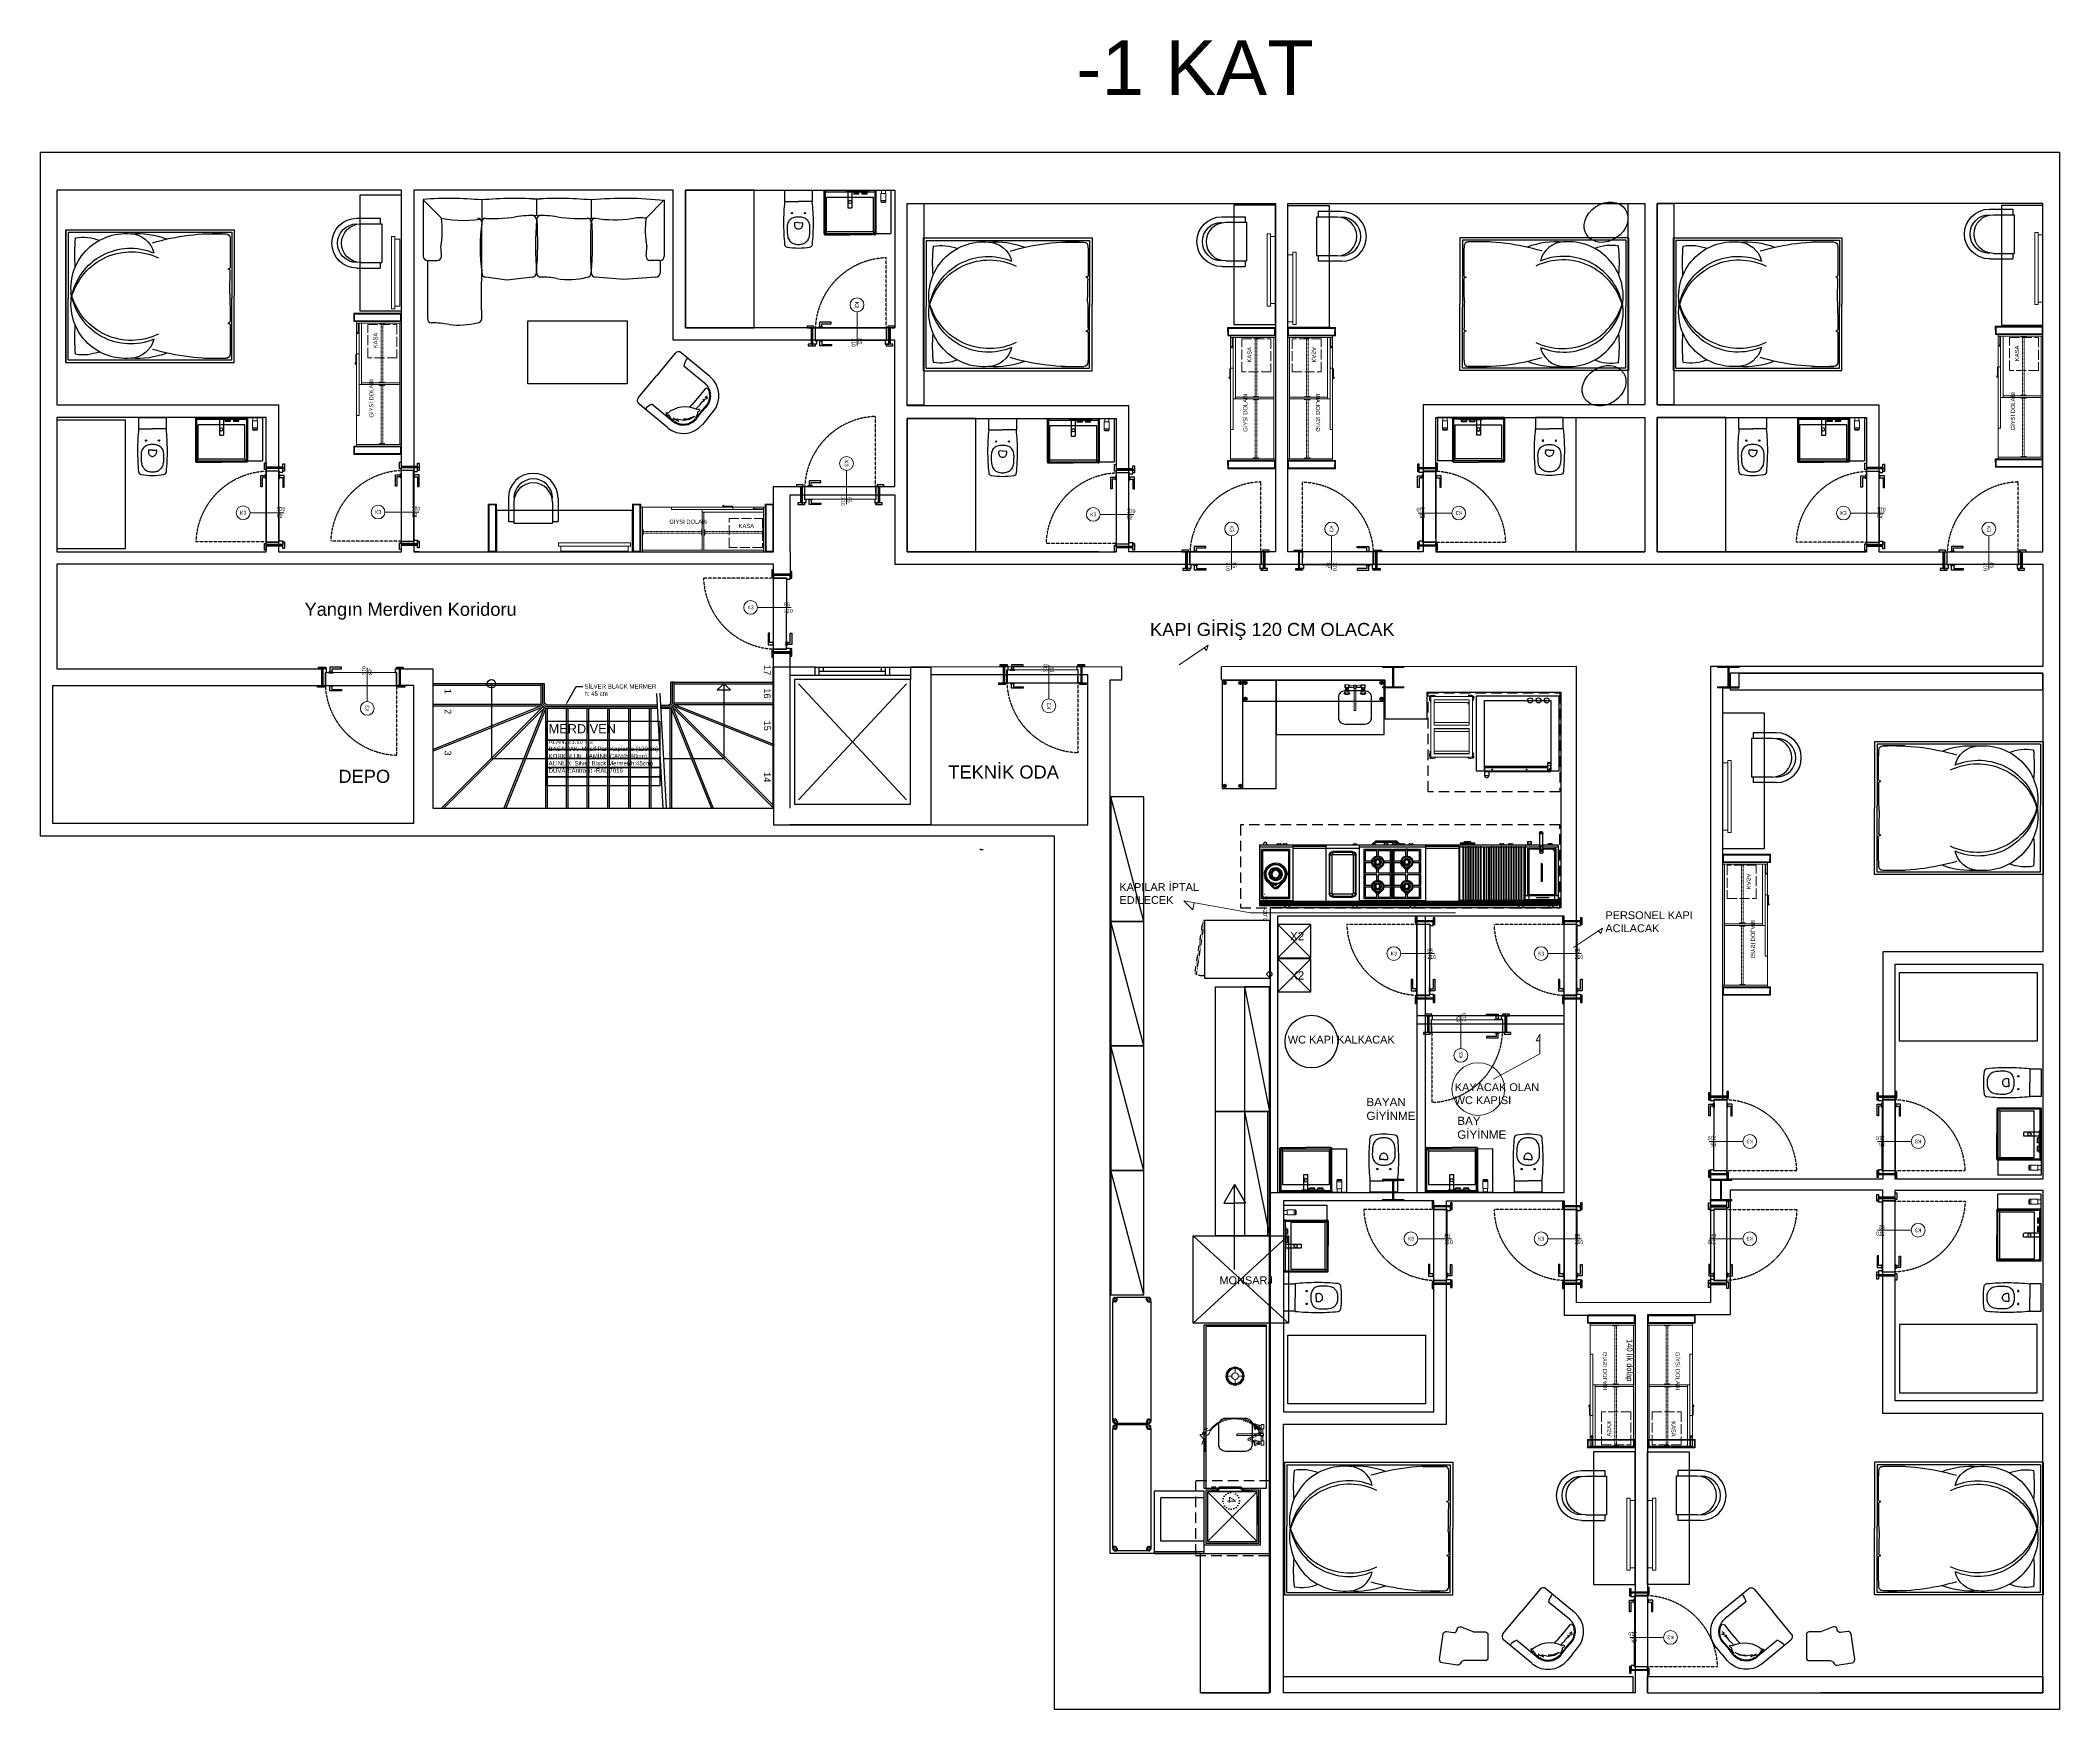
# Model space of a CAD drawing. Header units: millimetres. Extents: x 7687 to 15428, y -715 to 4028.
# Drawn here: x 11799 to 14232, y -715 to 1297 of the extents above; entities that cross this region are included whole.
import ezdxf
from ezdxf import colors
from ezdxf.entities.mleader import LeaderData, LeaderLine
from ezdxf.enums import TextEntityAlignment as Align
from ezdxf.math import Vec2, Vec3

# ---------------------------------------------------------------- set-up
doc = ezdxf.new("R2010")
doc.units = ezdxf.units.MM
for name, pattern in [('ACAD_ISO02W100', [15, 12, -3]), ('ACAD_ISO07W100', [3, 0, -3]), ('DASHDOT', [1, 0.5, -0.25, 0, -0.25]), ('DASHED', [0.375, 0.25, -0.125]), ('HIDDEN', [0.375, 0.25, -0.125]), ('HIDDENX2', [19.05, 12.7, -6.35])]:
    doc.linetypes.add(name, pattern=pattern)
for name, color, linetype in [('__yaç-yol-2', 6, 'Continuous'), ('AI-kapi', 1, 'Continuous'), ('cam', 130, 'Continuous'), ('DTM-AXIS', 7, 'Continuous'), ('ELEKTRİK', 1, 'Continuous'), ('FAGOR MUTFAK', 171, 'Continuous'), ('GOR020', 140, 'Continuous'), ('KITCHEN', 1, 'Continuous'), ('KOT', 3, 'Continuous'), ('TEFRIS', 44, 'Continuous'), ('TİCARİ', 7, 'Continuous'), ('YAZI', 121, 'Continuous')]:
    doc.layers.add(name, color=color, linetype=linetype)
for name, color, linetype, lineweight in [('A-WINDOW_TAG', 2, 'Continuous', 5), ('ahşap kesit', 44, 'Continuous', 40), ('AHŞAP_gör', 44, 'Continuous', 20), ('gorunus01', 252, 'Continuous', 9), ('mermer', 13, 'Continuous', 25), ('MİMARİ SEYREK Y', 253, 'ACAD_ISO07W100', 25), ('olcu', 1, 'Continuous', 18), ('SS_FURNITURE', 23, 'Continuous', 25), ('SS_TEXT', 7, 'Continuous', 20), ('yazı', 7, 'Continuous', 20)]:
    doc.layers.add(name, color=color, linetype=linetype, lineweight=lineweight)
doc.layers.add('ss_door tag', color=7, linetype='Continuous', lineweight=13, true_color=0xd52e31)
doc.layers.add('ss_glass furniture', color=7, linetype='Continuous', lineweight=9, true_color=0x85abb0)
doc.styles.add('ARIAL', font='arial.ttf')
doc.styles.add('ARIEL50SD', font='ARIALN.TTF', dxfattribs={"height": 9})
doc.styles.add('OTEL AKSARAY', font='', dxfattribs={"width": 0.8})
doc.styles.add('ROMANC', font='arial.ttf')
doc.styles.get("Standard").update_dxf_attribs({"font": 'arial.ttf'})
doc.styles.get('OTEL AKSARAY').set_extended_font_data('FrankRuehl')

# ---------------------------------------------------------------- blocks, each defined once
blk = doc.blocks.new('kolon')
at = {"layer": 'mermer', "true_color": 0x2776bb}
h = blk.add_hatch(color=152, dxfattribs=at)
h.dxf.hatch_style = 1
h.paths.add_polyline_path([(44995.3, -4768.1), (44969.3, -4768.1), (44969.3, -4769.6), (44981.6, -4769.6), (44981.6, -4792.6), (44969.3, -4792.6), (44969.3, -4794.1), (44995.3, -4794.1), (44995.3, -4792.6), (44983, -4792.6), (44983, -4769.6), (44995.3, -4769.6)])
at = {"layer": 'ss_door tag'}
for p, q in [((44995.3, -4768.1), (44969.3, -4768.1)), ((44969.3, -4769.6), (44969.3, -4768.1)), ((44995.3, -4769.6), (44995.3, -4768.1)), ((44981.6, -4769.6), (44969.3, -4769.6)), ((44969.3, -4792.6), (44981.6, -4792.6)), ((44969.3, -4792.6), (44969.3, -4794.1)), ((44981.6, -4769.6), (44981.6, -4792.6)), ((44995.3, -4769.6), (44983, -4769.6)), ((44983, -4769.6), (44983, -4792.6)), ((44983, -4792.6), (44995.3, -4792.6)), ((44995.3, -4792.6), (44995.3, -4794.1)), ((44969.3, -4794.1), (44995.3, -4794.1))]:
    blk.add_line(p, q, dxfattribs=at)
blk = doc.blocks.new('WINDOW_TAG')
blk.add_line((0, -813), (0, 0))
blk.add_circle((0, 166), 166)
at = {"style": 'ARIEL50SD'}
blk.add_attdef('POZNO', text='', height=90, dxfattribs=at).set_placement((0, 166), align=Align.MIDDLE)
blk.add_attdef('WIDTH', text='', height=90, rotation=90, dxfattribs=at).set_placement((0, -813), align=Align.BOTTOM_LEFT)
blk.add_attdef('HEIGHT', text='', height=90, rotation=90, dxfattribs=at).set_placement((35, -813), align=Align.TOP_LEFT)
blk = doc.blocks.new('södb')
at = {"color": 1}
for points in [[(11995.6, 1679.6), (11995.6, 1671.6), (11997.6, 1671.6), (11997.6, 1679.6)], [(12017.5, 1674.5), (12017.5, 1673), (11997.6, 1673), (11997.6, 1674.5)], [(12017.5, 1677.6), (12017.5, 1669.6), (12019.5, 1669.6), (12019.5, 1677.6)], [(11995.6, 1582.4), (11995.6, 1574.4), (11997.6, 1574.4), (11997.6, 1582.4)], [(11997.6, 1588.1), (11997.6, 1593.4), (11996.9, 1593.4), (11996.9, 1588.1)], [(12012.8, 1588.1), (12012.8, 1593.4), (12013.5, 1593.4), (12013.5, 1588.1)], [(12017.5, 1584.4), (12017.5, 1575.8), (12019.5, 1575.8), (12019.5, 1584.4)], [(12017.5, 1581), (12017.5, 1579.5), (11997.6, 1579.5), (11997.6, 1581)]]:
    blk.add_lwpolyline(points, close=True, dxfattribs=at)
at = {"color": 8, "linetype": 'HIDDEN'}
blk.add_lwpolyline([(11997.6, 1669.6), (11913.3, 1669.6)], dxfattribs=at)
at = {"color": 1}
for points in [[(11997.6, 1673.8), (12017.5, 1673.8)], [(11997.6, 1673), (11997.6, 1670), (12013.3, 1670), (12013.3, 1668.5), (12017.5, 1668.5), (12017.5, 1671.5), (12017.5, 1671.5), (12017.5, 1673)], [(12017.5, 1673), (11997.6, 1673)], [(12012.8, 1584.3), (11997.6, 1584.3), (11997.6, 1669.6), (12013.2, 1669.8), (12012.8, 1584.3)], [(11991, 1603.5), (11991, 1603.5), (11991, 1589.5), (11996.9, 1589.5), (11996.9, 1592), (11992.7, 1592), (11992.7, 1603.5)], [(11992.7, 1603.5), (11991, 1603.5)], [(11997.6, 1581), (11997.6, 1584), (12013.3, 1584), (12013.3, 1585.5), (12017.5, 1585.5), (12017.5, 1582.6), (12017.5, 1582.6), (12017.5, 1581), (12019.5, 1581), (11997.6, 1581)], [(12019.4, 1603.6), (12019.4, 1603.6), (12019.4, 1589.6), (12013.5, 1589.6), (12013.5, 1592.1), (12017.6, 1592.1), (12017.6, 1603.6)], [(12017.6, 1603.6), (12019.4, 1603.6)], [(11997.6, 1580.3), (12017.5, 1580.3)]]:
    blk.add_lwpolyline(points, dxfattribs=at)
at = {"color": 8, "linetype": 'HIDDEN'}
blk.add_arc((12001.5, 1672.5), 88.3, 181.8822, 267.4421, dxfattribs=at)
at = {"layer": 'A-WINDOW_TAG'}
ref = blk.add_blockref('WINDOW_TAG', (11978.2, 1634.5), dxfattribs=dict(at, xscale=-0.05000000000000022, yscale=0.05000000000000022, zscale=0.05000000000000022, rotation=89.99932410386701))
ref.add_attrib('WIDTH', '85', dxfattribs={"layer": '0', "height": 4.5, "rotation": 359.9993, "style": 'ARIEL50SD'}).set_placement((12010.3, 1634.5), align=Align.BOTTOM_LEFT)
ref.add_attrib('HEIGHT', '210', dxfattribs={"layer": '0', "height": 4.5, "rotation": 359.9993, "style": 'ARIEL50SD'}).set_placement((12010.4, 1632.7), align=Align.TOP_LEFT)
ref.add_attrib('POZNO', 'K3', dxfattribs={"layer": '0', "height": 4.5, "style": 'ARIEL50SD'}).set_placement((11969.9, 1634.5), align=Align.MIDDLE)
blk = doc.blocks.new('tv')
at = {"layer": 'ss_glass furniture', "linetype": 'Continuous', "lineweight": 0}
blk.add_line((-6, -3), (-6, 84), dxfattribs=at)
for points in [[(-6, -3), (-10, -3), (-10, 84), (-6, 84)], [(-6, 0), (0, 0), (0, 81), (-6, 81)]]:
    blk.add_lwpolyline(points, dxfattribs=at)
blk = doc.blocks.new('A$C63CA7753')
at = {"layer": 'TEFRIS'}
for p, q in [((0.3, 0.6), (0.581, 0.6)), ((0.348, 0.533), (0.6, 0.533)), ((0.581, 0.533), (0.581, 0.6)), ((0.6, 0.067), (0.6, 0.533)), ((0.348, 0.067), (0.6, 0.067)), ((0.581, 0), (0.581, 0.067)), ((0.3, 0), (0.581, 0))]:
    blk.add_line(p, q, dxfattribs=at)
for centre, radius in [((0.3, 0.3), 0.3), ((0.3, 0.3), 0.233), ((0.348, 0.3), 0.233)]:
    blk.add_arc(centre, radius, 90, 270, dxfattribs=at)
blk = doc.blocks.new('dt')
at = {"color": 30, "linetype": 'DASHDOT', "true_color": 0xf26722}
for p, q in [((92635, -4949.6), (92705, -4949.6)), ((92635, -4951.6), (92705, -4951.6)), ((92709, -4949.6), (92779, -4949.6)), ((92709, -4951.6), (92779, -4951.6))]:
    blk.add_line(p, q, dxfattribs=at)
at = {"color": 242, "linetype": 'ACAD_ISO02W100', "true_color": 0xcd2027}
blk.add_lwpolyline([(92738.5, -4933.8), (92778.5, -4933.8), (92778.5, -4968.8), (92738.5, -4968.8), (92738.5, -4933.8)], dxfattribs=at)
at = {"color": 30, "linetype": 'DASHDOT', "true_color": 0xf26722}
for points in [[(92634, -4947.3), (92635, -4947.3), (92635, -4953.9), (92634, -4953.9)], [(92706, -4947.3), (92705, -4947.3), (92705, -4953.9), (92706, -4953.9)], [(92708, -4947.3), (92709, -4947.3), (92709, -4953.9), (92708, -4953.9)], [(92780, -4947.3), (92779, -4947.3), (92779, -4953.9), (92780, -4953.9)]]:
    blk.add_lwpolyline(points, close=True, dxfattribs=at)
at = {"layer": 'ahşap kesit', "lineweight": -2}
for p, q in [((92634, -4974.1), (92634, -4920.1)), ((92634, -4920.1), (92780, -4920.1)), ((92706, -4972.1), (92706, -4926.1)), ((92706, -4926.1), (92708, -4926.1)), ((92708, -4972.1), (92708, -4926.1)), ((92780, -4920.1), (92780, -4974.1)), ((92780, -4972.1), (92634, -4972.1))]:
    blk.add_line(p, q, dxfattribs=at)
for points in [[(92780, -4920.1), (92782, -4920.1), (92782, -4974.1), (92632, -4974.1), (92632, -4920.1), (92634, -4920.1)], [(92742.7, -4919.2), (92730.3, -4919.2), (92732.1, -4917.9)], [(92779.7, -4922.2), (92767.3, -4922.2), (92769.1, -4920.9)]]:
    blk.add_lwpolyline(points, dxfattribs=at)
for points in [[(92669, -4920.1), (92743, -4920.1), (92743, -4923.1), (92669, -4923.1)], [(92706, -4923.1), (92780, -4923.1), (92780, -4926.1), (92706, -4926.1)]]:
    blk.add_lwpolyline(points, close=True, dxfattribs=at)
at = {"layer": 'SS_TEXT', "char_height": 5, "attachment_point": 7, "rotation": 360}
for s, insert in [('\\pi27.06147;{\\W0.8;GİYSİ DOLABI}', (92639.3, -4940.4, -41.7)), ('\\pi37.88548;{\\W0.8;KASA}', (92712, -4945.4, -41.7))]:
    blk.add_mtext_dynamic_manual_height_columns(s, width=90.278, gutter_width=12.5, heights=[49.9], dxfattribs=dict(at, insert=insert))
blk = doc.blocks.new('A$C633F1E20')
at = {"color": 7, "linetype": 'Continuous'}
for p, q in [((21, 190), (21, 1)), ((21, 0), (68, 0)), ((69, 190), (69, 1)), ((151, 169), (89, 169)), ((89, 168), (89, 167)), ((151, 166), (89, 166)), ((90, 189), (150, 189)), ((90, 189), (90, 169)), ((90, 187), (150, 187)), ((150, 189), (150, 169)), ((151, 168), (151, 167)), ((251, 169), (189, 169)), ((189, 168), (189, 167)), ((251, 166), (189, 166)), ((190, 189), (250, 189)), ((190, 189), (190, 169)), ((190, 187), (250, 187)), ((250, 189), (250, 169)), ((251, 168), (251, 167))]:
    blk.add_line(p, q, dxfattribs=at)
for centre, start, end in [((21, 1), 180, 270), ((68, 1), 270, 0), ((89, 168), 90, 180), ((89, 167), 180, 270), ((98, 190), 90, 180), ((141, 190), 0, 90), ((151, 168), 0, 90), ((151, 167), 270, 0), ((189, 168), 90, 180), ((189, 167), 180, 270), ((198, 190), 90, 180), ((241, 190), 0, 90), ((251, 168), 0, 90), ((251, 167), 270, 0)]:
    blk.add_arc(centre, 0.5, start, end, dxfattribs=at)
at = {"layer": 'DTM-AXIS', "color": 7, "linetype": 'Continuous'}
for p, q in [((0, 193), (0, 190)), ((270, 193), (0, 193)), ((270, 190), (0, 190)), ((98, 189), (98, 190)), ((142, 189), (142, 190)), ((198, 189), (198, 190)), ((242, 189), (242, 190)), ((270, 193), (270, 190))]:
    blk.add_line(p, q, dxfattribs=at)
blk = doc.blocks.new('rgwre')
at = {"layer": 'AHŞAP_gör', "color": 51, "true_color": 0xf8f6b0}
for points in [[(52505.2, -4499.5), (52499.2, -4499.5), (52499.2, -4498), (52505.2, -4498)], [(52505.2, -4508), (52505.2, -4499.5), (52499.2, -4499.5), (52499.2, -4508)]]:
    blk.add_lwpolyline(points, close=True, dxfattribs=at)
for points in [[(52504.7, -4498), (52504.7, -4497), (52499.7, -4497), (52499.7, -4498)], [(52499.7, -4508), (52499.7, -4512), (52504.7, -4512), (52504.7, -4508)]]:
    blk.add_lwpolyline(points, dxfattribs=at)
at = {"layer": 'mermer'}
blk.add_line((52573.9, -4512.1), (52493.2, -4512.1), dxfattribs=at)
at = {"layer": 'TEFRIS'}
for p, q in [((52493.2, -4512.1), (52493.2, -4459.8)), ((52511.3, -4511.9), (52511.3, -4459.8)), ((52512.5, -4458.4), (52542.6, -4458.4)), ((52512.6, -4459.8), (52513.4, -4459.8)), ((52512.6, -4511.9), (52512.6, -4459.8)), ((52571.8, -4459.8), (52513.4, -4459.8)), ((52513.4, -4459.8), (52514.4, -4462.3)), ((52570.8, -4462.3), (52514.4, -4462.3)), ((52514.4, -4462.3), (52514.4, -4503.3)), ((52572.7, -4458.4), (52542.6, -4458.4)), ((52571.8, -4459.8), (52570.8, -4462.3)), ((52570.8, -4462.3), (52570.8, -4503.3)), ((52572.6, -4459.8), (52571.8, -4459.8)), ((52572.6, -4511.9), (52572.6, -4459.8)), ((52573.9, -4511.9), (52573.9, -4459.8)), ((52573.9, -4511.9), (52511.3, -4511.9)), ((52514.4, -4503.3), (52570.8, -4503.3))]:
    blk.add_line(p, q, dxfattribs=at)
for points in [[(52511.3, -4459.8), (52493.2, -4459.8)], [(52573.9, -4512.1), (52573.9, -4510.1), (52511.3, -4510.1), (52511.3, -4511.9)]]:
    blk.add_lwpolyline(points, dxfattribs=at)
blk.add_circle((52542.6, -4497.8), 2, dxfattribs=at)
for centre, radius, start, end in [((52513.1, -4459.7), 1.86, 161.8925, 182.1676), ((52512.3, -4459.5), 1.05, 108.7053, 159.4696), ((52512.5, -4459.8), 1.35, 89.2765, 109.6469), ((52572.7, -4459.8), 1.35, 70.3531, 90.7235), ((52572.8, -4459.5), 1.05, 20.5304, 71.2947), ((52572, -4459.7), 1.86, 357.8324, 18.1075)]:
    blk.add_arc(centre, radius, start, end, dxfattribs=at)
at = {"layer": 'TEFRIS', "xscale": 0.1, "yscale": 0.1, "zscale": 0.1, "rotation": 180}
blk.add_blockref('A$C633F1E20', (52547.1, -4490.8), dxfattribs=at)
blk = doc.blocks.new('retgwre')
at = {"layer": 'TEFRIS'}
for p, q in [((51047.2, -4515.1), (51063.9, -4515.1)), ((51080.6, -4515.1), (51063.9, -4515.1)), ((51059.1, -4541.1), (51059.1, -4543.4)), ((51063.9, -4540.5), (51059.6, -4540.6)), ((51063.9, -4540.5), (51068.3, -4540.6)), ((51068.7, -4541.1), (51068.7, -4543.4))]:
    blk.add_line(p, q, dxfattribs=at)
blk.add_lwpolyline([(51047.3, -4515.1), (51047.3, -4501.3), (51080.5, -4501.3), (51080.5, -4515.1)], dxfattribs=at)
for centre in [(51056.2, -4529.1), (51071.7, -4529.1)]:
    blk.add_circle(centre, 0.75, dxfattribs=at)
for centre, radius, start, end in [((51301.4, -4541.2), 255.5, 174.1406, 179.8869), ((50826.4, -4541.2), 255.5, 0.1131, 5.8594), ((51311.7, -4541.2), 265.8, 179.9024, 185.5351), ((51073.4, -4547.4), 23.3, 166.9984, 181.4039), ((51144.2, -4546.8), 94.1, 180.7026, 184.4727), ((51061.1, -4544.7), 10.7, 133.7278, 166.1823), ((51061.1, -4545.4), 11.2, 99.5729, 131.347), ((51059.6, -4541.1), 0.5, 92.5771, 179.4575), ((51059.6, -4541.1), 0.5, 92.5904, 179.6398), ((51059.6, -4541.1), 0.5, 92.5904, 179.6398), ((51063.9, -4543.3), 4.84, 180.9006, 208.6245), ((51063.4, -4560.6), 26.7, 88.9952, 99.0343), ((51063.9, -4543.3), 4.84, 208.6245, 253.986), ((51063.9, -4543.3), 4.84, 253.986, 270.0275), ((51064.4, -4560.6), 26.7, 80.9657, 91.0048), ((51063.9, -4543.3), 4.84, 269.9725, 286.014), ((51063.9, -4543.3), 4.84, 286.014, 331.3755), ((51063.9, -4543.3), 4.84, 331.3755, 359.0994), ((51068.2, -4541.1), 0.5, 0.3602, 87.4096), ((51068.2, -4541.1), 0.5, 0.3602, 87.4096), ((51066.7, -4545.4), 11.2, 48.653, 80.4271), ((51066.7, -4544.7), 10.7, 13.8177, 46.2722), ((51054.4, -4547.4), 23.3, 358.5961, 13.0016), ((50983.6, -4546.8), 94.1, 355.5273, 359.2974), ((50816.1, -4541.2), 265.8, 354.4649, 0.0976), ((51050.8, -4566.5), 3.63, 185.5181, 260.6194), ((51064.3, -4480.4), 90.7, 261.0733, 269.7868), ((51071, -4552.6), 20.6, 184.2647, 192.857), ((51063.4, -4554.6), 12.8, 191.6558, 217.9899), ((51061.4, -4555.9), 10.4, 218.9071, 243.5749), ((51062.9, -4552.5), 14.2, 244.4101, 264.7234), ((51063.8, -4544.2), 22.5, 264.4302, 270.3775), ((51064.1, -4544.2), 22.5, 269.6225, 275.5698), ((51063.6, -4480.4), 90.7, 270.2132, 278.9267), ((51064.9, -4552.5), 14.2, 275.2766, 295.5899), ((51066.4, -4555.9), 10.4, 296.4251, 321.0929), ((51064.5, -4554.6), 12.8, 322.0101, 348.3442), ((51056.9, -4552.6), 20.6, 347.143, 355.7353), ((51077.1, -4566.5), 3.63, 279.3806, 354.4819)]:
    blk.add_arc(centre, radius, start, end, dxfattribs=at)
blk = doc.blocks.new('453Q4')
at = {"layer": 'TEFRIS'}
for p, q in [((1446.8, 4880.6), (1446.8, 4800.6)), ((1449.8, 4877.6), (1449.8, 4803.6)), ((1449.8, 4877.6), (1646.8, 4877.6)), ((1613.4, 4875.6), (1639.8, 4875.6)), ((1646.8, 4877.6), (1646.8, 4803.6)), ((1446.8, 4720.6), (1446.8, 4800.6)), ((1449.8, 4723.6), (1449.8, 4803.6)), ((1646.8, 4723.6), (1646.8, 4803.6)), ((1449.8, 4723.6), (1646.8, 4723.6)), ((1613.4, 4725.6), (1639.8, 4725.6))]:
    blk.add_line(p, q, dxfattribs=at)
for points in [[(1446.8, 4880.6), (1649.8, 4880.6), (1649.8, 4800.6)], [(1446.8, 4800.6), (1446.8, 4800.6), (1446.8, 4880.6)], [(1446.8, 4720.6), (1649.8, 4720.6), (1649.8, 4800.6)], [(1446.8, 4800.6), (1446.8, 4800.6), (1446.8, 4720.6)]]:
    blk.add_lwpolyline(points, dxfattribs=at)
for centre, radius, start, end in [((1518.9, 4809.9), 65.9, 84.5881, 189.4042), ((1668.8, 4851.4), 211.2, 174.7863, 184.2806), ((1467.7, 4818), 53.5, 68.0456, 99.9569), ((1533.2, 4776.6), 99.3, 69.1422, 94.6782), ((1523.7, 4845.7), 29.9, 13.2558, 87.4021), ((1627.7, 4606.7), 269.2, 87.4198, 106.5385), ((1639.8, 4870.6), 5, 0, 90), ((466.1, 4849.6), 1178.9, 359.2712, 1.019), ((1524.7, 4786.2), 72.1, 67.0656, 169.633), ((1525.9, 4779.2), 74.8, 64.2935, 164.5049), ((1642.3, 4836.2), 3.05, 268.1018, 329.7879), ((1642, 4830.1), 2.97, 13.381, 86.038), ((-1784.6, 4862.9), 3429.6, 358.9043, 359.4649), ((1518.9, 4791.2), 65.9, 170.5958, 275.4119), ((1524.7, 4815), 72.1, 190.367, 292.9344), ((1525.9, 4822), 74.8, 195.4951, 295.7065), ((4723, 4838.4), 3078.9, 180.7644, 181.2659), ((1642, 4771), 2.97, 273.962, 346.619), ((1668.8, 4749.7), 211.2, 175.7194, 185.2137), ((1523.7, 4755.4), 29.9, 272.5979, 346.7442), ((1642.3, 4765), 3.05, 30.2121, 91.8982), ((466.1, 4751.6), 1178.9, 358.981, 0.7288), ((1467.7, 4783.2), 53.5, 260.0431, 291.9544), ((1533.2, 4824.6), 99.3, 265.3218, 290.8578), ((1627.7, 4994.5), 269.2, 253.4615, 272.5802), ((1639.8, 4730.6), 5, 270, 0)]:
    blk.add_arc(centre, radius, start, end, dxfattribs=at)
blk = doc.blocks.new('gj')
at = {"layer": 'TEFRIS'}
for p, q in [((94179.6, -4419.1), (94170.5, -4423.2)), ((94179.6, -4419.1), (94188.7, -4415)), ((94192.4, -4424.3), (94183.9, -4428.6)), ((94184.2, -4429.2), (94192.2, -4425.5)), ((94200, -4427.5), (94193.3, -4428)), ((94193.3, -4428), (94202.2, -4428.6)), ((94195, -4424.2), (94198.2, -4422.7)), ((94206.8, -4429.5), (94200, -4427.5)), ((94164.1, -4446.7), (94164, -4450.5)), ((94164, -4450.5), (94164.9, -4452.1)), ((94166.4, -4441.3), (94164.1, -4446.7)), ((94164.9, -4452.1), (94167.4, -4452.1)), ((94168.7, -4437.7), (94166.4, -4441.3)), ((94167.4, -4452.1), (94176.9, -4447.5)), ((94171.6, -4443.1), (94168.2, -4443.4)), ((94172, -4434.5), (94168.7, -4437.7)), ((94175.4, -4441.6), (94169.3, -4440.8)), ((94169.3, -4440.8), (94171.6, -4443.1)), ((94184.2, -4429.2), (94171.8, -4434.7)), ((94177.3, -4439.7), (94173.8, -4440)), ((94173.8, -4440), (94175.4, -4441.6)), ((94175.3, -4432), (94183.9, -4428.6)), ((94176.9, -4447.5), (94189.9, -4441.9)), ((94181.6, -4437.3), (94177.3, -4439.7)), ((94186.2, -4435.8), (94181.6, -4437.3)), ((94187, -4435.5), (94186.2, -4435.8)), ((94187, -4435.5), (94187.8, -4435.1)), ((94193.6, -4440.4), (94189.9, -4441.9)), ((94202.2, -4428.6), (94206.7, -4430.6)), ((94213.5, -4434.6), (94206.8, -4429.5)), ((94217.1, -4437.3), (94212.6, -4431.2)), ((94212.6, -4431.2), (94213.5, -4434.6)), ((94212.9, -4431.5), (94212.8, -4431.5)), ((94215, -4429.3), (94214.8, -4429.4)), ((94215.8, -4434.6), (94217.1, -4437.3)), ((94232.7, -4463.7), (94218.8, -4433)), ((94228.4, -4430), (94246.9, -4471)), ((94155.5, -4462.9), (94174, -4503.9)), ((94178, -4488.4), (94164.6, -4458.8)), ((94180.7, -4506.4), (94212.6, -4492)), ((94244.4, -4477.6), (94212.6, -4492))]:
    blk.add_line(p, q, dxfattribs=at)
for centre, radius, start, end in [((94182.8, -4450.5), 30, 114.3247, 204.3247), ((94195.8, -4435.2), 9.51, 107.4819, 154.6397), ((94201.1, -4442.3), 30, 24.3247, 114.3247), ((94201.1, -4442.3), 20, 115.5475, 117.2993), ((94197.3, -4425.9), 5.14, 155.0098, 187.0897), ((94193.3, -4426.6), 2.98, 50.1273, 104.1526), ((94201.1, -4442.3), 20, 31.866, 111.3011), ((94201.1, -4442.3), 18.8, 32.9564, 112.5943), ((94182.8, -4450.5), 20, 112.2834, 204.3247), ((94187, -4437.5), 6.37, 87.2951, 119.6736), ((94186.8, -4430.8), 3.12, 201.9711, 273.411), ((94212.6, -4413.8), 32.7, 218.0301, 286.0239), ((94218.7, -4436.8), 5.06, 88.6528, 122.0513), ((94213.2, -4432.1), 5.64, 319.9143, 4.4598), ((94208.1, -4442.5), 12.6, 353.9149, 37.2606), ((94201.1, -4442.3), 20, 24.3247, 27.6381), ((94222.7, -4442.6), 3.86, 230.4003, 267.5926), ((94218.5, -4445.2), 4.16, 343.1125, 58.5535), ((94182.8, -4450.5), 20, 201.0112, 204.3247), ((94233.1, -4435.5), 28.2, 269.2118, 290.3334), ((94242.4, -4473), 5, 294.3247, 24.3247), ((94156.6, -4470.1), 28.2, 298.3159, 319.4375), ((94178.6, -4501.9), 5, 204.3247, 294.3247)]:
    blk.add_arc(centre, radius, start, end, dxfattribs=at)
blk = doc.blocks.new('fgfgfd')
at = {"layer": 'TEFRIS'}
for p, q in [((13178.1, 3086.5), (13194.8, 3086.5)), ((13211.4, 3086.5), (13194.8, 3086.5)), ((13189.9, 3060.5), (13189.9, 3058.2)), ((13194.8, 3061.1), (13190.4, 3061)), ((13194.8, 3061.1), (13199.1, 3061)), ((13199.6, 3060.5), (13199.6, 3058.2))]:
    blk.add_line(p, q, dxfattribs=at)
blk.add_lwpolyline([(13178.2, 3086.5), (13178.2, 3100.3), (13211.3, 3100.3), (13211.3, 3086.5)], dxfattribs=at)
for centre in [(13187, 3072.5), (13202.5, 3072.5)]:
    blk.add_circle(centre, 0.75, dxfattribs=at)
for centre, radius, start, end in [((13432.2, 3060.4), 255.5, 174.1406, 179.8869), ((13192, 3056.2), 11.2, 99.5729, 131.347), ((13194.3, 3041), 26.7, 88.9952, 99.0343), ((13195.2, 3041), 26.7, 80.9657, 91.0048), ((13197.5, 3056.2), 11.2, 48.653, 80.4271), ((12957.3, 3060.4), 255.5, 0.1131, 5.8594), ((13442.5, 3060.4), 265.8, 179.9024, 185.5351), ((13204.2, 3054.2), 23.3, 166.9984, 181.4039), ((13275, 3054.8), 94.1, 180.7026, 184.4727), ((13201.8, 3049), 20.6, 184.2647, 192.857), ((13192, 3056.9), 10.7, 133.7278, 166.1823), ((13194.2, 3047), 12.8, 191.6558, 217.9899), ((13190.4, 3060.5), 0.5, 92.5771, 179.4575), ((13190.4, 3060.5), 0.5, 92.5904, 179.6398), ((13190.4, 3060.5), 0.5, 92.5904, 179.6398), ((13194.8, 3058.3), 4.84, 180.9006, 208.6245), ((13194.8, 3058.3), 4.84, 208.6245, 253.986), ((13194.8, 3058.3), 4.84, 253.986, 270.0275), ((13194.8, 3058.3), 4.84, 269.9725, 286.014), ((13194.8, 3058.3), 4.84, 286.014, 331.3755), ((13194.8, 3058.3), 4.84, 331.3755, 359.0994), ((13199.1, 3060.5), 0.5, 0.3602, 87.4096), ((13199.1, 3060.5), 0.5, 0.3602, 87.4096), ((13197.5, 3056.9), 10.7, 13.8177, 46.2722), ((13195.3, 3047), 12.8, 322.0101, 348.3442), ((13187.7, 3049), 20.6, 347.143, 355.7353), ((13185.3, 3054.2), 23.3, 358.5961, 13.0016), ((13114.5, 3054.8), 94.1, 355.5273, 359.2974), ((12947, 3060.4), 265.8, 354.4649, 0.0976), ((13181.6, 3035.1), 3.63, 185.5181, 260.6194), ((13195.1, 3121.2), 90.7, 261.0733, 269.7868), ((13192.2, 3045.7), 10.4, 218.9071, 243.5749), ((13193.7, 3049.1), 14.2, 244.4101, 264.7234), ((13194.6, 3057.4), 22.5, 264.4302, 270.3775), ((13194.9, 3057.4), 22.5, 269.6225, 275.5698), ((13194.4, 3121.2), 90.7, 270.2132, 278.9267), ((13195.8, 3049.1), 14.2, 275.2766, 295.5899), ((13197.3, 3045.7), 10.4, 296.4251, 321.0929), ((13207.9, 3035.1), 3.63, 279.3806, 354.4819)]:
    blk.add_arc(centre, radius, start, end, dxfattribs=at)
blk = doc.blocks.new('fsfdf')
at = {"layer": 'AHŞAP_gör', "color": 51, "true_color": 0xf8f6b0}
for points in [[(13317.2, 3096.2), (13317.2, 3087.7), (13323.2, 3087.7), (13323.2, 3096.2)], [(13317.2, 3087.7), (13323.2, 3087.7), (13323.2, 3086.2), (13317.2, 3086.2)]]:
    blk.add_lwpolyline(points, close=True, dxfattribs=at)
for points in [[(13322.7, 3096.2), (13322.7, 3100.2), (13317.7, 3100.2), (13317.7, 3096.2)], [(13317.7, 3086.2), (13317.7, 3085.2), (13322.7, 3085.2), (13322.7, 3086.2)]]:
    blk.add_lwpolyline(points, dxfattribs=at)
at = {"layer": 'mermer'}
blk.add_line((13248.6, 3100.3), (13329.2, 3100.3), dxfattribs=at)
at = {"layer": 'TEFRIS'}
for p, q in [((13248.6, 3100.1), (13248.6, 3048)), ((13248.6, 3100.1), (13311.2, 3100.1)), ((13249.9, 3100.1), (13249.9, 3048)), ((13251.7, 3050.5), (13251.7, 3091.4)), ((13308.1, 3091.4), (13251.7, 3091.4)), ((13308.1, 3050.5), (13308.1, 3091.4)), ((13309.9, 3100.1), (13309.9, 3048)), ((13311.2, 3100.1), (13311.2, 3048)), ((13329.2, 3100.3), (13329.2, 3048)), ((13249.8, 3046.6), (13279.9, 3046.6)), ((13249.9, 3048), (13250.7, 3048)), ((13250.7, 3048), (13251.7, 3050.5)), ((13250.7, 3048), (13309.1, 3048)), ((13251.7, 3050.5), (13308.1, 3050.5)), ((13310, 3046.6), (13279.9, 3046.6)), ((13309.1, 3048), (13308.1, 3050.5)), ((13309.9, 3048), (13309.1, 3048))]:
    blk.add_line(p, q, dxfattribs=at)
for points in [[(13248.6, 3100.3), (13248.6, 3098.3), (13311.2, 3098.3), (13311.2, 3100.1)], [(13311.2, 3048), (13329.2, 3048)]]:
    blk.add_lwpolyline(points, dxfattribs=at)
blk.add_circle((13279.9, 3085.9), 2, dxfattribs=at)
for centre, radius, start, end in [((13250.4, 3047.9), 1.86, 177.8324, 198.1075), ((13249.6, 3047.7), 1.05, 200.5304, 251.2947), ((13249.7, 3048), 1.35, 250.3531, 270.7235), ((13310, 3048), 1.35, 269.2765, 289.6469), ((13310.1, 3047.7), 1.05, 288.7053, 339.4696), ((13309.3, 3047.9), 1.86, 341.8925, 2.1676)]:
    blk.add_arc(centre, radius, start, end, dxfattribs=at)
at = {"layer": 'TEFRIS', "xscale": 0.1, "yscale": 0.1, "zscale": 0.1}
blk.add_blockref('A$C633F1E20', (13275.4, 3079), dxfattribs=at)
blk = doc.blocks.new('fhfhhdf')
at = {"layer": 'KITCHEN'}
for p, q in [((12688, 2255.3), (12671.4, 2255.3)), ((12671.4, 2195.3), (12671.4, 2247.3)), ((12673.4, 2253.3), (12673.4, 2189.3)), ((12686, 2253.3), (12673.4, 2253.3)), ((12675.4, 2251.3), (12675.4, 2191.3)), ((12735.4, 2251.3), (12675.4, 2251.3)), ((12735.4, 2191.3), (12675.4, 2251.3)), ((12735.4, 2251.3), (12675.4, 2191.3)), ((12680.4, 2251.5), (12680.4, 2251.4)), ((12680.4, 2251.4), (12680.4, 2251.3)), ((12685.4, 2251.4), (12680.4, 2251.4)), ((12680.6, 2257.3), (12680.6, 2255.3)), ((12680.6, 2257.3), (12685.1, 2257.3)), ((12689.9, 2257.2), (12684.2, 2251.5)), ((12690.1, 2256.7), (12684.9, 2251.5)), ((12685.1, 2255.3), (12685.1, 2257.3)), ((12729.4, 2251.4), (12685.4, 2251.4)), ((12685.8, 2256.2), (12685.8, 2255.3)), ((12685.8, 2256.2), (12687.3, 2256.2)), ((12690.4, 2255.9), (12686, 2251.5)), ((12691.1, 2255.9), (12686.7, 2251.5)), ((12687.3, 2255.3), (12687.3, 2256.2)), ((12689.9, 2257.2), (12715.6, 2257.2)), ((12690.1, 2256.7), (12715.4, 2256.7)), ((12690.4, 2255.9), (12715.1, 2255.9)), ((12690.6, 2255.4), (12714.9, 2255.4)), ((12714.9, 2255.3), (12690.6, 2255.3)), ((12699, 2255.3), (12699, 2255.3)), ((12714.9, 2255.4), (12718.7, 2251.5)), ((12715.1, 2255.9), (12719.4, 2251.5)), ((12715.4, 2256.7), (12720.6, 2251.5)), ((12715.6, 2257.2), (12721.3, 2251.5)), ((12739.4, 2255.3), (12717.4, 2255.3)), ((12737.4, 2253.3), (12719.4, 2253.3)), ((12729, 2251.5), (12729, 2251.4)), ((12729.4, 2251.4), (12729.4, 2251.3)), ((12730.4, 2251.4), (12729.4, 2251.4)), ((12730.4, 2251.4), (12730.4, 2251.3)), ((12735.4, 2191.3), (12735.4, 2251.3)), ((12735.5, 2246.3), (12735.4, 2246.3)), ((12735.5, 2246.3), (12735.5, 2235.3)), ((12735.6, 2246.3), (12735.5, 2246.3)), ((12737.4, 2189.3), (12737.4, 2253.3)), ((12739.4, 2187.3), (12739.4, 2255.3)), ((12735.5, 2235.3), (12735.4, 2235.3)), ((12735.5, 2235.3), (12735.5, 2212.8)), ((12675.4, 2191.3), (12735.4, 2191.3)), ((12735.5, 2212.8), (12735.4, 2212.8)), ((12735.5, 2211.3), (12735.4, 2211.3)), ((12735.6, 2213.1), (12735.5, 2213.1)), ((12735.5, 2212.8), (12735.5, 2211.3)), ((12671.4, 2187.3), (12739.4, 2187.3)), ((12673.4, 2189.3), (12737.4, 2189.3))]:
    blk.add_line(p, q, dxfattribs=at)
for points in [[(12690.1, 2256.7), (12690, 2256.7), (12690, 2256.8), (12690, 2256.9), (12689.9, 2257), (12689.9, 2257), (12689.9, 2257.1), (12689.9, 2257.1), (12689.9, 2257.1), (12689.9, 2257.2)], [(12690.6, 2255.4), (12690.6, 2255.4), (12690.6, 2255.4), (12690.6, 2255.4), (12690.6, 2255.5), (12690.5, 2255.5), (12690.5, 2255.6), (12690.5, 2255.7), (12690.4, 2255.8), (12690.4, 2255.9)], [(12715.1, 2255.9), (12715, 2255.8), (12715, 2255.7), (12715, 2255.6), (12714.9, 2255.5), (12714.9, 2255.5), (12714.9, 2255.4), (12714.9, 2255.4), (12714.9, 2255.4), (12714.9, 2255.4)], [(12715.6, 2257.2), (12715.6, 2257.1), (12715.6, 2257.1), (12715.6, 2257.1), (12715.5, 2257), (12715.5, 2256.9), (12715.5, 2256.8), (12715.4, 2256.7), (12715.4, 2256.7)]]:
    blk.add_lwpolyline(points, dxfattribs=at)
for points, knots in [([(12680.4, 2251.5), (12680.9, 2251.5), (12681.7, 2251.5), (12683, 2251.5), (12684.1, 2251.5), (12684.8, 2251.5), (12685.2, 2251.5)], [0, 0, 0, 0, 0.286763, 0.567468, 0.784796, 1, 1, 1, 1]), ([(12685.7, 2251.5), (12686.2, 2251.5), (12687.2, 2251.5), (12688.8, 2251.5), (12690.3, 2251.5), (12691.9, 2251.5), (12693.6, 2251.5), (12696.5, 2251.5), (12698.6, 2251.5), (12700.7, 2251.5), (12702.8, 2251.5), (12705, 2251.5), (12707.2, 2251.5), (12709.4, 2251.5), (12711.3, 2251.5), (12712.1, 2251.5), (12713.6, 2251.5), (12715.1, 2251.5), (12716.6, 2251.5), (12718.1, 2251.5), (12719.6, 2251.5), (12721, 2251.5), (12722.2, 2251.5), (12723.4, 2251.5), (12724.5, 2251.5), (12725.7, 2251.5), (12726.8, 2251.5), (12727.9, 2251.5), (12728.6, 2251.5), (12729, 2251.5)], [0, 0, 0, 0, 0.034964, 0.06978, 0.104574, 0.139432, 0.174407, 0.220418, 0.266657, 0.31306, 0.362841, 0.412535, 0.461979, 0.511024, 0.559555, 0.593876, 0.627913, 0.661703, 0.695313, 0.728848, 0.762458, 0.796335, 0.823297, 0.850704, 0.878705, 0.90746, 0.937142, 0.967927, 1, 1, 1, 1]), ([(12735.6, 2246.3), (12735.6, 2246), (12735.6, 2245.2), (12735.6, 2244.1), (12735.6, 2243), (12735.6, 2241.8), (12735.6, 2235.6), (12735.6, 2234.2), (12735.6, 2232.6), (12735.6, 2231.1), (12735.6, 2229.4), (12735.6, 2227.8), (12735.6, 2226.1), (12735.6, 2224.4), (12735.6, 2222.9), (12735.6, 2221.4), (12735.6, 2220), (12735.6, 2218.6), (12735.6, 2217.2), (12735.6, 2215.8), (12735.6, 2214.5), (12735.6, 2213.3), (12735.6, 2212.3), (12735.6, 2211.2), (12735.6, 2215.2), (12735.6, 2214.1), (12735.6, 2213.4), (12735.6, 2213.1)], [0, 0, 0, 0, 0.036878, 0.07256, 0.107403, 0.141717, 0.175762, 0.220265, 0.264975, 0.310073, 0.358895, 0.408202, 0.457876, 0.507746, 0.557623, 0.599058, 0.640284, 0.681243, 0.721924, 0.76237, 0.802699, 0.834435, 0.86636, 0.89865, 0.931516, 0.965207, 1, 1, 1, 1])]:
    blk.add_open_spline(points, degree=3, knots=knots, dxfattribs=at)
at = {"layer": 'MİMARİ SEYREK Y'}
blk.add_circle((12704, 2240.4), 10, dxfattribs=at)
at = {"layer": 'MİMARİ SEYREK Y', "insert": (12699.3, 2237.7), "char_height": 10, "attachment_point": 9, "rotation": 270}
blk.add_mtext_dynamic_manual_height_columns('4', width=34.104, gutter_width=12.5, heights=[0], dxfattribs=at)
blk = doc.blocks.new('wok ocak')
at = {"layer": 'KITCHEN', "color": 1, "linetype": 'Continuous'}
for p, q in [((40, 73), (0, 73)), ((0, 73), (0, 0)), ((7.5, 74.2), (7.4, 74.2)), ((7.4, 74.2), (7.4, 74.1)), ((7.4, 74.1), (7.4, 74.1)), ((7.4, 74.1), (7.5, 74.1)), ((7.4, 74.1), (7.4, 74)), ((7.4, 74), (7.4, 74)), ((7.4, 74), (7.5, 74)), ((7.7, 74.2), (7.5, 74.2)), ((7.5, 74.2), (7.5, 74.2)), ((7.5, 74.1), (7.5, 74)), ((7.5, 74), (7.5, 73.9)), ((7.5, 74), (7.7, 74)), ((7.5, 73.9), (7.7, 73.9)), ((7.8, 74.3), (7.7, 74.2)), ((7.7, 74), (7.8, 74)), ((7.7, 73.9), (7.8, 73.9)), ((8, 74.3), (7.8, 74.3)), ((7.8, 74), (8, 74)), ((7.8, 73.9), (8, 73.9)), ((8.2, 74.3), (8, 74.3)), ((8, 74), (8.2, 73.9)), ((8, 73.9), (8.2, 73.9)), ((8.4, 74.3), (8.2, 74.3)), ((8.2, 73.9), (8.4, 73.8)), ((8.2, 73.9), (8.4, 73.9)), ((8.7, 74.3), (8.4, 74.3)), ((8.4, 73.9), (8.7, 73.9)), ((8.4, 73.8), (8.7, 73.8)), ((8.9, 74.3), (8.7, 74.3)), ((8.7, 73.9), (8.9, 73.9)), ((8.7, 73.8), (8.9, 73.8)), ((9.2, 74.3), (8.9, 74.3)), ((8.9, 73.9), (9.2, 73.9)), ((8.9, 73.8), (9.2, 73.8)), ((9.4, 74.3), (9.2, 74.3)), ((9.2, 73.9), (9.4, 73.9)), ((9.2, 73.8), (9.4, 73.8)), ((9.7, 74.3), (9.4, 74.3)), ((9.4, 73.9), (9.7, 73.9)), ((9.4, 73.8), (9.7, 73.8)), ((10, 74.3), (9.7, 74.3)), ((9.7, 73.9), (10, 73.9)), ((9.7, 73.8), (10, 73.8)), ((10.2, 74.3), (10, 74.3)), ((10, 73.9), (10.2, 73.9)), ((10, 73.8), (10.2, 73.8)), ((10.4, 74.3), (10.2, 74.3)), ((10.2, 73.9), (10.4, 73.9)), ((10.2, 73.8), (10.4, 73.8)), ((10.7, 74.3), (10.4, 74.3)), ((10.4, 73.9), (10.7, 74)), ((10.4, 73.8), (10.7, 73.9)), ((10.9, 74.3), (10.7, 74.3)), ((10.7, 74), (10.9, 74)), ((10.7, 73.9), (10.9, 73.9)), ((11, 74.2), (10.9, 74.3)), ((10.9, 74), (11, 74)), ((10.9, 73.9), (11, 73.9)), ((11.2, 74.2), (11, 74.2)), ((11, 74), (11.2, 74)), ((11, 73.9), (11.2, 73.9)), ((11.3, 74.2), (11.2, 74.2)), ((11.2, 74), (11.3, 74.1)), ((11.2, 73.9), (11.3, 74)), ((11.4, 74.1), (11.3, 74.2)), ((11.3, 74.2), (11.3, 74.2)), ((11.3, 74.1), (11.3, 74.1)), ((11.3, 74.1), (11.4, 74.1)), ((11.3, 74), (11.3, 74)), ((11.3, 74), (11.4, 74)), ((11.4, 74.1), (11.4, 74.1)), ((11.4, 74), (11.4, 74.1)), ((11.4, 74), (11.4, 74)), ((14.6, 74.2), (14.5, 74.2)), ((14.5, 74.2), (14.5, 74.2)), ((14.5, 74.2), (14.5, 74.1)), ((14.5, 74.1), (14.5, 74.1)), ((14.5, 74.1), (14.5, 74.1)), ((14.5, 74.1), (14.6, 74)), ((14.5, 74.1), (14.5, 74)), ((14.5, 74), (14.5, 74)), ((14.5, 74), (14.5, 74)), ((14.5, 74), (14.6, 73.9)), ((14.7, 74.2), (14.6, 74.2)), ((14.6, 74), (14.7, 74)), ((14.6, 73.9), (14.7, 73.9)), ((14.9, 74.3), (14.7, 74.2)), ((14.7, 74), (14.9, 74)), ((14.7, 73.9), (14.9, 73.9)), ((15.1, 74.3), (14.9, 74.3)), ((14.9, 74), (15.1, 74)), ((14.9, 73.9), (15.1, 73.9)), ((15.3, 74.3), (15.1, 74.3)), ((15.1, 74), (15.3, 73.9)), ((15.1, 73.9), (15.3, 73.9)), ((15.5, 74.3), (15.3, 74.3)), ((15.3, 73.9), (15.5, 73.8)), ((15.3, 73.9), (15.5, 73.9)), ((15.7, 74.3), (15.5, 74.3)), ((15.5, 73.9), (15.7, 73.9)), ((15.5, 73.8), (15.7, 73.8)), ((16, 74.3), (15.7, 74.3)), ((15.7, 73.9), (16, 73.9)), ((15.7, 73.8), (16, 73.8)), ((16.2, 74.3), (16, 74.3)), ((16, 73.9), (16.2, 73.9)), ((16, 73.8), (16.2, 73.8)), ((16.5, 74.3), (16.2, 74.3)), ((16.2, 73.9), (16.5, 73.9)), ((16.2, 73.8), (16.5, 73.8)), ((16.8, 74.3), (16.5, 74.3)), ((16.5, 73.9), (16.8, 73.9)), ((16.5, 73.8), (16.8, 73.8)), ((17, 74.3), (16.8, 74.3)), ((16.8, 73.9), (17, 73.9)), ((16.8, 73.8), (17, 73.8)), ((17.3, 74.3), (17, 74.3)), ((17, 73.9), (17.3, 73.9)), ((17, 73.8), (17.3, 73.8)), ((17.5, 74.3), (17.3, 74.3)), ((17.3, 73.9), (17.5, 73.9)), ((17.3, 73.8), (17.5, 73.8)), ((17.7, 74.3), (17.5, 74.3)), ((17.5, 73.9), (17.7, 74)), ((17.5, 73.8), (17.7, 73.9)), ((17.9, 74.3), (17.7, 74.3)), ((17.7, 74), (17.9, 74)), ((17.7, 73.9), (17.9, 73.9)), ((18.1, 74.2), (17.9, 74.3)), ((17.9, 74), (18.1, 74)), ((17.9, 73.9), (18.1, 73.9)), ((18.2, 74.2), (18.1, 74.2)), ((18.1, 74), (18.2, 74)), ((18.1, 73.9), (18.2, 73.9)), ((18.3, 74.2), (18.2, 74.2)), ((18.2, 74), (18.3, 74.1)), ((18.2, 73.9), (18.3, 74)), ((18.4, 74.2), (18.3, 74.2)), ((18.3, 74.1), (18.4, 74.1)), ((18.3, 74), (18.4, 74)), ((18.4, 74.1), (18.4, 74.2)), ((18.4, 74.1), (18.4, 74.1)), ((18.4, 74.1), (18.4, 74.1)), ((18.4, 74), (18.4, 74.1)), ((18.4, 74), (18.4, 74)), ((18.4, 74), (18.4, 74)), ((40, 73), (40, 72.9)), ((40, 70.7), (0, 70.7)), ((3.7, 67.7), (3.7, 53.3)), ((17.1, 67.7), (3.7, 67.7)), ((3.7, 53.3), (3.7, 51.3)), ((3.7, 51.3), (3.7, 24)), ((17.1, 66.2), (5.2, 66.2)), ((5.2, 66.2), (5.2, 51.3)), ((5.2, 51.3), (5.2, 38.7)), ((19.1, 67.7), (17.1, 67.7)), ((36.1, 66.2), (17.1, 66.2)), ((37.6, 67.7), (19.1, 67.7)), ((36.1, 51.3), (36.1, 66.2)), ((36.1, 36.7), (36.1, 51.3)), ((37.6, 53.3), (37.6, 67.7)), ((37.6, 51.3), (37.6, 53.3)), ((37.6, 38.7), (37.6, 51.3)), ((40, 72.9), (40, 70.7)), ((40, 70.7), (40, 6)), ((5.2, 36.7), (5.2, 38.7)), ((5.2, 36.7), (5.2, 22)), ((36.1, 22), (36.1, 36.7)), ((37.6, 36.7), (37.6, 38.7)), ((37.6, 24), (37.6, 36.7)), ((40, 6), (0, 6)), ((40, 1.1), (0, 1.1)), ((40, 0), (0, 0)), ((0.3, 5.5), (0.3, 1.6)), ((0.8, 1.6), (0.8, 5.5)), ((1.1, 5.5), (1.1, 1.6)), ((1.6, 1.6), (1.6, 5.5)), ((1.9, 5.5), (1.9, 1.6)), ((2.4, 1.6), (2.4, 5.5)), ((2.9, 5.5), (2.9, 1.6)), ((3.4, 1.6), (3.4, 5.5)), ((3.7, 24), (3.7, 22)), ((3.7, 22), (3.7, 8)), ((3.7, 8), (17.1, 8)), ((3.9, 5.5), (3.9, 1.6)), ((4.4, 1.6), (4.4, 5.5)), ((4.9, 5.5), (4.9, 1.6)), ((5.2, 22), (5.2, 9.5)), ((5.2, 9.5), (17.1, 9.5)), ((5.4, 1.6), (5.4, 5.5)), ((5.9, 5.5), (5.9, 1.6)), ((6.4, 1.6), (6.4, 5.5)), ((6.9, 5.5), (6.9, 1.6)), ((7.4, 1.6), (7.4, 5.5)), ((7.9, 5.5), (7.9, 1.6)), ((8.4, 1.6), (8.4, 5.5)), ((8.9, 5.5), (8.9, 1.6)), ((9.4, 1.6), (9.4, 5.5)), ((9.9, 5.5), (9.9, 1.6)), ((10.4, 1.6), (10.4, 5.5)), ((10.9, 5.5), (10.9, 1.6)), ((11.4, 1.6), (11.4, 5.5)), ((11.9, 5.5), (11.9, 1.6)), ((12.4, 1.6), (12.4, 5.5)), ((12.9, 5.5), (12.9, 1.6)), ((13.4, 1.6), (13.4, 5.5)), ((13.9, 5.5), (13.9, 1.6)), ((14.4, 1.6), (14.4, 5.5)), ((14.9, 5.5), (14.9, 1.6)), ((15.4, 1.6), (15.4, 5.5)), ((15.9, 5.5), (15.9, 1.6)), ((16.4, 1.6), (16.4, 5.5)), ((16.9, 5.5), (16.9, 1.6)), ((17.1, 9.5), (36.1, 9.5)), ((17.1, 8), (19.1, 8)), ((17.4, 1.6), (17.4, 5.5)), ((17.9, 5.5), (17.9, 1.6)), ((18.4, 1.6), (18.4, 5.5)), ((18.9, 5.5), (18.9, 1.6)), ((19.1, 8), (37.6, 8)), ((19.4, 1.6), (19.4, 5.5)), ((19.9, 5.5), (19.9, 1.6)), ((20.4, 1.6), (20.4, 5.5)), ((20.9, 5.5), (20.9, 1.6)), ((21.4, 1.6), (21.4, 5.5)), ((21.9, 5.5), (21.9, 1.6)), ((22.4, 1.6), (22.4, 5.5)), ((23, 5.5), (23, 1.6)), ((23.4, 1.6), (23.4, 5.5)), ((24, 5.5), (24, 1.6)), ((24.5, 1.6), (24.5, 5.5)), ((25, 5.5), (25, 1.6)), ((25.5, 1.6), (25.5, 5.5)), ((26, 5.5), (26, 1.6)), ((26.5, 1.6), (26.5, 5.5)), ((27, 5.5), (27, 1.6)), ((27.5, 1.6), (27.5, 5.5)), ((28, 5.5), (28, 1.6)), ((28.5, 1.6), (28.5, 5.5)), ((29, 5.5), (29, 1.6)), ((29.5, 1.6), (29.5, 5.5)), ((30, 5.5), (30, 1.6)), ((30.5, 1.6), (30.5, 5.5)), ((31, 5.5), (31, 1.6)), ((31, 5.5), (31, 1.6)), ((31.5, 1.6), (31.5, 5.5)), ((31.5, 1.6), (31.5, 5.5)), ((32, 5.5), (32, 1.6)), ((32.5, 1.6), (32.5, 5.5)), ((33, 5.5), (33, 1.6)), ((33.5, 1.6), (33.5, 5.5)), ((34, 5.5), (34, 1.6)), ((34.5, 1.6), (34.5, 5.5)), ((35, 5.5), (35, 1.6)), ((35.5, 1.6), (35.5, 5.5)), ((36, 5.5), (36, 1.6)), ((36.1, 9.5), (36.1, 22)), ((36.5, 1.6), (36.5, 5.5)), ((37, 5.5), (37, 1.6)), ((37.5, 1.6), (37.5, 5.5)), ((37.6, 22), (37.6, 24)), ((37.6, 8), (37.6, 22)), ((38, 5.5), (38, 1.6)), ((38.5, 1.6), (38.5, 5.5)), ((39, 5.5), (39, 1.6)), ((39.5, 1.6), (39.5, 5.5)), ((40, 6), (40, 1.1)), ((40, 1.1), (40, 0))]:
    blk.add_line(p, q, dxfattribs=at)
at = {"layer": 'KITCHEN', "color": 1}
for p, q in [((30.6, 73), (32.1, 75.8)), ((35.5, 73), (30.6, 73)), ((32.1, 75.8), (34.3, 75.8)), ((34.3, 75.8), (35.5, 73)), ((11.8, 29.4), (10.8, 28.5)), ((10.8, 28.5), (17.5, 21.3)), ((12.1, 29.1), (18.5, 22.2)), ((15.8, 36.1), (13.5, 36.3)), ((13.6, 39.6), (15.8, 39.4)), ((14.4, 38.5), (14.4, 37.2)), ((15, 38.5), (14.4, 38.5)), ((15, 37.2), (14.4, 37.2)), ((14.4, 34), (16, 35.5)), ((14.6, 33.7), (16.2, 35.2)), ((14.8, 42), (16.3, 40.3)), ((16.5, 40.6), (15, 42.3)), ((15, 38.5), (15, 37.2)), ((15, 38.4), (15, 38.4)), ((15, 37.6), (15, 38.4)), ((17.7, 33.5), (16.1, 32)), ((16.3, 31.8), (18, 33.3)), ((16.7, 43.8), (18.1, 42.1)), ((16.9, 43.9), (18.4, 42.3)), ((19.6, 24.7), (18.6, 25.7)), ((18.7, 30.7), (18.9, 32.9)), ((19, 42.5), (19.2, 44.8)), ((19.9, 24.7), (19.6, 24.7)), ((19.9, 32.1), (19.9, 31)), ((21.1, 32), (19.9, 32.1)), ((19.9, 31), (21, 30.9)), ((20.3, 44.5), (20.2, 43.4)), ((20.2, 43.4), (21.3, 43.3)), ((21.4, 44.4), (20.3, 44.5)), ((21, 30.9), (21.1, 32)), ((21.3, 43.3), (21.4, 44.4)), ((21.5, 25.2), (21.3, 24.9)), ((22, 25.1), (21.5, 25.2)), ((22.2, 32.8), (22, 30.6)), ((22.6, 44.7), (22.4, 42.5)), ((22.8, 22.2), (29.2, 29.1)), ((24.3, 31.4), (22.9, 33.1)), ((24.6, 31.6), (23.2, 33.2)), ((24.9, 43.5), (23.3, 42.1)), ((23.6, 41.9), (25.2, 43.3)), ((23.6, 21.1), (30.5, 28.5)), ((24.8, 34.7), (26.3, 33.1)), ((26.5, 33.4), (25, 35)), ((26.7, 41.7), (25.1, 40.2)), ((26.9, 41.4), (25.3, 39.9)), ((25.5, 39.3), (27.8, 39.1)), ((27.6, 35.8), (25.5, 35.9)), ((26.3, 38.1), (26.2, 37)), ((26.2, 37), (27.3, 36.9)), ((27.4, 38), (26.3, 38.1)), ((27.3, 36.9), (27.4, 38)), ((29.5, 29.4), (30.5, 28.5)), ((18.5, 22.2), (17.5, 21.3)), ((22.8, 22.2), (23.2, 22.7)), ((22.8, 22.2), (23.8, 21.3))]:
    blk.add_line(p, q, dxfattribs=at)
for centre, radius in [((20.6, 37.7), 5.12), ((20.6, 37.7), 4.57), ((20.6, 24.6), 0.743), ((20.6, 24.6), 0.697), ((20.6, 24.6), 0.548), ((20.6, 24.6), 0.585), ((20.6, 24.6), 0.139), ((20.6, 24.6), 0.176), ((23.4, 24.6), 0.743), ((23.4, 24.6), 0.697), ((23.4, 24.6), 0.548), ((23.4, 24.6), 0.585), ((23.4, 24.6), 0.139), ((23.4, 24.6), 0.176)]:
    blk.add_circle(centre, radius, dxfattribs=at)
for centre, radius, start, end in [((20.6, 37.7), 13.5, 78.8602, 183.5097), ((20.6, 37.7), 12.1, 77.6038, 182.2021), ((20.6, 37.7), 11.4, 76.7212, 182.4905), ((20.6, 37.7), 13.5, 358.2356, 78.8602), ((20.6, 37.7), 12.1, 358.0395, 77.6038), ((20.6, 37.7), 11.4, 357.9115, 76.7807), ((20.6, 37.7), 13.5, 181.9818, 223.0596), ((20.6, 37.7), 12.1, 182.2021, 241.4821), ((20.6, 37.7), 11.4, 182.3459, 241.4821), ((20.6, 37.7), 7.82, 241.4821, 184.7852), ((20.6, 37.7), 7.82, 183.4162, 241.4821), ((20.6, 37.7), 7.26, 241.4821, 183.6788), ((20.6, 37.7), 7.26, 183.6788, 241.4821), ((20.6, 37.7), 12.1, 241.4821, 282.3962), ((20.6, 37.7), 11.4, 241.4821, 283.2193), ((20.9, 25.4), 0.325, 146.3692, 188.4258), ((20.9, 25.4), 0.325, 315.5348, 35.8716), ((20.6, 37.7), 12.1, 275.5357, 358.0395), ((22.9, 25.7), 1.11, 185.2026, 211.0196), ((23.4, 24.6), 0.743, 106.4087, 253.5913), ((20.6, 37.7), 11.4, 283.2193, 357.9115), ((20.6, 37.7), 13.5, 316.9404, 358.2356), ((20.6, 24.2), 4.27, 223.0596, 316.9155), ((20.6, 24.2), 2.92, 223.0596, 316.9404)]:
    blk.add_arc(centre, radius, start, end, dxfattribs=at)
at = {"layer": 'KITCHEN', "color": 1, "linetype": 'Continuous'}
for centre, start, end in [((0.5, 5.5), 5.892, 174.108), ((0.5, 1.6), 185.892, 354.108), ((1.3, 5.5), 5.892, 174.108), ((1.3, 1.6), 185.892, 354.108), ((2.1, 5.5), 5.8879, 174.1121), ((2.1, 1.6), 185.8879, 354.1121), ((3.1, 5.5), 5.8879, 174.1121), ((3.1, 1.6), 185.8879, 354.1121), ((4.1, 5.5), 5.892, 174.108), ((4.1, 1.6), 185.892, 354.108), ((5.1, 5.5), 5.892, 174.108), ((5.1, 1.6), 185.892, 354.108), ((6.1, 5.5), 5.8806, 174.1194), ((6.1, 1.6), 185.8806, 354.1194), ((7.1, 5.5), 5.8879, 174.1121), ((7.1, 1.6), 185.8879, 354.1121), ((8.1, 5.5), 5.892, 174.108), ((8.1, 1.6), 185.892, 354.108), ((9.1, 5.5), 5.8879, 174.1121), ((9.1, 1.6), 185.8879, 354.1121), ((10.1, 5.5), 5.8806, 174.1194), ((10.1, 1.6), 185.8806, 354.1194), ((11.1, 5.5), 5.892, 174.108), ((11.1, 1.6), 185.892, 354.108), ((12.1, 5.5), 5.892, 174.108), ((12.1, 1.6), 185.892, 354.108), ((13.2, 5.5), 5.8806, 174.1194), ((13.2, 1.6), 185.8806, 354.1194), ((14.2, 5.5), 5.8879, 174.1121), ((14.2, 1.6), 185.8879, 354.1121), ((15.2, 5.5), 5.892, 174.108), ((15.2, 1.6), 185.892, 354.108), ((16.2, 5.5), 5.8879, 174.1121), ((16.2, 1.6), 185.8879, 354.1121), ((17.2, 5.5), 5.8806, 174.1194), ((17.2, 1.6), 185.8806, 354.1194), ((18.2, 5.5), 5.892, 174.108), ((18.2, 1.6), 185.892, 354.108), ((19.2, 5.5), 5.892, 174.108), ((19.2, 1.6), 185.892, 354.108), ((20.2, 5.5), 5.8879, 174.1121), ((20.2, 1.6), 185.8879, 354.1121), ((21.2, 5.5), 5.8879, 174.1121), ((21.2, 1.6), 185.8879, 354.1121), ((22.2, 5.5), 5.892, 174.108), ((22.2, 1.6), 185.892, 354.108), ((23.2, 5.5), 5.892, 174.108), ((23.2, 1.6), 185.892, 354.108), ((24.2, 5.5), 5.8806, 174.1194), ((24.2, 1.6), 185.8806, 354.1194), ((25.2, 5.5), 5.8879, 174.1121), ((25.2, 1.6), 185.8879, 354.1121), ((26.2, 5.5), 5.892, 174.108), ((26.2, 1.6), 185.892, 354.108), ((27.2, 5.5), 5.8879, 174.1121), ((27.2, 1.6), 185.8879, 354.1121), ((28.2, 5.5), 5.8806, 174.1194), ((28.2, 1.6), 185.8806, 354.1194), ((29.2, 5.5), 5.892, 174.108), ((29.2, 1.6), 185.892, 354.108), ((30.2, 5.5), 5.892, 174.108), ((30.2, 1.6), 185.892, 354.108), ((31.2, 5.5), 5.892, 174.108), ((31.2, 5.5), 5.8806, 174.1194), ((31.2, 1.6), 185.892, 354.108), ((31.2, 1.6), 185.8806, 354.1194), ((32.2, 5.5), 5.892, 174.108), ((32.2, 1.6), 185.892, 354.108), ((33.2, 5.5), 5.8806, 174.1194), ((33.2, 1.6), 185.8806, 354.1194), ((34.2, 5.5), 5.892, 174.108), ((34.2, 1.6), 185.892, 354.108), ((35.2, 5.5), 5.892, 174.108), ((35.2, 1.6), 185.892, 354.108), ((36.2, 5.5), 5.8806, 174.1194), ((36.2, 1.6), 185.8806, 354.1194), ((37.2, 5.5), 5.8879, 174.1121), ((37.2, 1.6), 185.8879, 354.1121), ((38.2, 5.5), 5.892, 174.108), ((38.2, 1.6), 185.892, 354.108), ((39.3, 5.5), 5.8879, 174.1121), ((39.3, 1.6), 185.8879, 354.1121)]:
    blk.add_arc(centre, 0.251, start, end, dxfattribs=at)
for points, knots in [([(7.4, 74.1), (7.4, 74.1), (7.3, 74.1), (7.2, 74.1), (7.1, 74), (7, 74), (6.9, 73.9), (6.9, 73.9), (6.9, 73.9)], [0, 0, 0, 0, 0.071146, 0.360299, 0.583121, 0.780129, 0.971581, 1, 1, 1, 1]), ([(6.9, 73), (6.9, 73), (6.9, 73.1), (6.9, 73.2), (6.9, 73.4), (6.9, 73.5), (6.9, 73.7), (6.9, 73.8), (6.9, 73.9), (6.9, 73.9), (6.9, 73.9), (6.9, 73.9)], [0, 0, 0, 0, 0.031218, 0.099887, 0.187631, 0.314495, 0.423208, 0.534616, 0.763051, 0.99723, 1, 1, 1, 1]), ([(10.7, 73), (10.7, 73), (10.7, 73.1), (10.6, 73.3), (10.4, 73.4), (10.2, 73.5), (9.9, 73.6), (9.5, 73.6), (9, 73.6), (8.7, 73.5), (8.4, 73.4), (8.2, 73.3), (8.1, 73.2), (8, 73.1), (8, 73), (8, 73)], [0, 0, 0, 0, 0.02626, 0.083294, 0.165746, 0.237177, 0.308811, 0.459086, 0.609562, 0.741812, 0.80889, 0.875719, 0.935415, 0.995624, 1, 1, 1, 1]), ([(11.9, 73.9), (11.9, 73.9), (11.8, 73.9), (11.7, 74), (11.6, 74), (11.5, 74.1), (11.5, 74.1), (11.4, 74.1), (11.4, 74.1)], [0, 0, 0, 0, 0.06164, 0.234841, 0.415874, 0.619276, 0.872406, 1, 1, 1, 1]), ([(11.9, 73.9), (11.9, 73.9), (11.9, 73.9), (11.9, 73.8), (11.9, 73.7), (11.9, 73.6), (11.9, 73.5), (11.9, 73.3), (11.9, 73.2), (11.9, 73), (11.9, 73)], [0, 0, 0, 0, 0.1050328, 0.3396706, 0.5435541, 0.645367, 0.7499881, 0.84201, 0.9348333, 1, 1, 1, 1]), ([(14.5, 74.1), (14.4, 74.1), (14.4, 74.1), (14.3, 74.1), (14.2, 74), (14.1, 74), (14, 73.9), (14, 73.9), (14, 73.9)], [0, 0, 0, 0, 0.071146, 0.360299, 0.583121, 0.780129, 0.971581, 1, 1, 1, 1]), ([(14, 73), (14, 73), (14, 73.1), (14, 73.2), (14, 73.4), (14, 73.5), (14, 73.7), (14, 73.8), (14, 73.9), (14, 73.9), (14, 73.9), (14, 73.9)], [0, 0, 0, 0, 0.031218, 0.099887, 0.187631, 0.314495, 0.423208, 0.534616, 0.763051, 0.99723, 1, 1, 1, 1]), ([(17.8, 73), (17.8, 73), (17.8, 73.1), (17.7, 73.3), (17.5, 73.4), (17.3, 73.5), (17, 73.6), (16.6, 73.6), (16.1, 73.6), (15.7, 73.5), (15.5, 73.4), (15.3, 73.3), (15.2, 73.2), (15.1, 73.1), (15.1, 73), (15.1, 73)], [0, 0, 0, 0, 0.02626, 0.083294, 0.165746, 0.237177, 0.308811, 0.459086, 0.609562, 0.741812, 0.80889, 0.875719, 0.935415, 0.995624, 1, 1, 1, 1]), ([(18.9, 73.9), (18.9, 73.9), (18.9, 73.9), (18.8, 74), (18.7, 74), (18.6, 74.1), (18.5, 74.1), (18.5, 74.1), (18.4, 74.1)], [0, 0, 0, 0, 0.06164, 0.234841, 0.415874, 0.619276, 0.872406, 1, 1, 1, 1]), ([(18.9, 73.9), (18.9, 73.9), (18.9, 73.9), (18.9, 73.8), (18.9, 73.7), (18.9, 73.6), (18.9, 73.5), (18.9, 73.3), (18.9, 73.2), (18.9, 73), (18.9, 73)], [0, 0, 0, 0, 0.1050328, 0.3396706, 0.5435541, 0.645367, 0.7499881, 0.84201, 0.9348333, 1, 1, 1, 1])]:
    blk.add_open_spline(points, degree=3, knots=knots, dxfattribs=at)
at = {"layer": 'KOT'}
blk.add_circle((6.7, 0), 3, dxfattribs=at)
blk = doc.blocks.new('4 ocak')
at = {"layer": 'KITCHEN', "linetype": 'Continuous'}
for p, q in [((80, 0), (0, 0)), ((0, 0), (0, -0.1)), ((15.5, 1.1), (15.5, 1)), ((19.5, 1), (19.5, 1.1)), ((25.6, 1.1), (25.6, 1)), ((29.6, 1), (29.6, 1.1)), ((34.6, 4.5), (30.9, 0.7)), ((34.9, 4), (31.2, 0.4)), ((31.6, 0), (31.2, 0.4)), ((35.2, 3.2), (32, 0)), ((35.4, 2.7), (32.7, 0)), ((34.6, 4.5), (60.3, 4.5)), ((34.9, 4), (60.1, 4)), ((35.2, 3.2), (59.8, 3.2)), ((35.4, 2.7), (59.6, 2.7)), ((35.6, 1.1), (35.6, 1)), ((39.6, 1), (39.6, 1.1)), ((45.6, 1.1), (45.6, 1)), ((49.6, 1), (49.6, 1.1)), ((59.6, 2.7), (62.3, 0)), ((59.8, 3.2), (63, 0)), ((60.1, 4), (63.7, 0.4)), ((60.3, 4.5), (64.1, 0.7)), ((63.4, 0), (63.7, 0.4)), ((80, 0), (80, -0.1)), ((80, -0.1), (0, -0.1)), ((0, -0.1), (0, -2.3)), ((80, -2.3), (0, -2.3)), ((0, -2.3), (0, -67)), ((21.6, -5.3), (6, -5.3)), ((6, -5.3), (6, -19.7)), ((6, -21.7), (6, -19.7)), ((6, -19.7), (15.5, -19.7)), ((6, -21.7), (6, -34.3)), ((6, -21.7), (15.5, -21.7)), ((21.6, -6.8), (7.5, -6.8)), ((7.5, -6.8), (7.5, -19.7)), ((7.5, -21.7), (7.5, -34.3)), ((21.6, -5.3), (23.6, -5.3)), ((21.6, -13.5), (21.6, -5.3)), ((39.1, -5.3), (23.6, -5.3)), ((23.6, -13.5), (23.6, -5.3)), ((37.6, -6.8), (23.6, -6.8)), ((29.8, -19.7), (39.1, -19.7)), ((29.8, -21.7), (39.1, -21.7)), ((37.6, -19.7), (37.6, -6.8)), ((37.6, -34.3), (37.6, -21.7)), ((39.1, -19.7), (39.1, -5.3)), ((39.1, -21.7), (39.1, -19.7)), ((39.1, -34.3), (39.1, -21.7)), ((41.1, -5.3), (41.1, -19.7)), ((56.6, -5.3), (41.1, -5.3)), ((41.1, -19.7), (50.4, -19.7)), ((41.1, -19.7), (41.1, -21.7)), ((41.1, -21.7), (41.1, -49)), ((41.1, -21.7), (50.4, -21.7)), ((56.6, -6.8), (42.6, -6.8)), ((42.6, -6.8), (42.6, -19.7)), ((42.6, -21.7), (42.6, -34.3)), ((58.5, -5.3), (56.6, -5.3)), ((56.6, -13.5), (56.6, -5.3)), ((74, -5.3), (58.5, -5.3)), ((58.5, -13.5), (58.5, -5.3)), ((72.5, -6.8), (58.5, -6.8)), ((64.7, -19.7), (74, -19.7)), ((64.7, -21.7), (74, -21.7)), ((72.5, -19.7), (72.5, -6.8)), ((72.5, -34.3), (72.5, -21.7)), ((74, -19.7), (74, -5.3)), ((74, -21.7), (74, -19.7)), ((74, -34.3), (74, -21.7)), ((80, -0.1), (80, -2.3)), ((80, -2.3), (80, -67)), ((6, -36.3), (6, -34.3)), ((6, -34.3), (21.6, -34.3)), ((6, -36.3), (6, -49)), ((6, -36.3), (21.6, -36.3)), ((7.5, -36.3), (7.5, -49)), ((21.6, -34.3), (21.6, -30)), ((21.6, -42.8), (21.6, -36.3)), ((23.6, -34.3), (23.6, -30)), ((23.6, -34.3), (39.1, -34.3)), ((23.6, -36.3), (39.1, -36.3)), ((23.6, -42.8), (23.6, -36.3)), ((37.6, -49), (37.6, -36.3)), ((39.1, -36.3), (39.1, -34.3)), ((39.1, -49), (39.1, -36.3)), ((42.6, -36.3), (42.6, -34.3)), ((42.6, -34.3), (56.6, -34.3)), ((42.6, -36.3), (42.6, -49)), ((42.6, -36.3), (56.6, -36.3)), ((56.6, -34.3), (56.6, -30)), ((56.6, -42.8), (56.6, -36.3)), ((58.5, -34.3), (58.5, -30)), ((58.5, -34.3), (74, -34.3)), ((58.5, -36.3), (74, -36.3)), ((58.5, -42.8), (58.5, -36.3)), ((72.5, -49), (72.5, -36.3)), ((74, -36.3), (74, -34.3)), ((74, -49), (74, -36.3)), ((80, -67), (0, -67)), ((0, -67), (0, -71.9)), ((80, -71.9), (0, -71.9)), ((0, -71.9), (0, -73)), ((0.3, -67.5), (0.3, -71.5)), ((0.8, -71.5), (0.8, -67.5)), ((1.3, -67.5), (1.3, -71.5)), ((1.8, -71.5), (1.8, -67.5)), ((2.3, -67.5), (2.3, -71.5)), ((2.8, -71.5), (2.8, -67.5)), ((3.3, -67.5), (3.3, -71.5)), ((3.8, -71.5), (3.8, -67.5)), ((4.3, -67.5), (4.3, -71.5)), ((4.8, -71.5), (4.8, -67.5)), ((5.3, -67.5), (5.3, -71.5)), ((5.8, -71.5), (5.8, -67.5)), ((6, -49), (15.5, -49)), ((6, -51), (6, -49)), ((6, -51), (6, -65)), ((6, -51), (15.5, -51)), ((6, -65), (21.6, -65)), ((6.3, -67.5), (6.3, -71.5)), ((6.8, -71.5), (6.8, -67.5)), ((7.3, -67.5), (7.3, -71.5)), ((7.5, -51), (7.5, -63.5)), ((7.5, -63.5), (21.6, -63.5)), ((7.8, -71.5), (7.8, -67.5)), ((8.3, -67.5), (8.3, -71.5)), ((8.8, -71.5), (8.8, -67.5)), ((9.3, -67.5), (9.3, -71.5)), ((9.8, -71.5), (9.8, -67.5)), ((10.5, -67.5), (10.5, -71.5)), ((11, -71.5), (11, -67.5)), ((11.5, -67.5), (11.5, -71.5)), ((12, -71.5), (12, -67.5)), ((12.5, -67.5), (12.5, -71.5)), ((13, -71.5), (13, -67.5)), ((13.5, -67.5), (13.5, -71.5)), ((14, -71.5), (14, -67.5)), ((14.5, -67.5), (14.5, -71.5)), ((15, -71.5), (15, -67.5)), ((15.5, -67.5), (15.5, -71.5)), ((16, -71.5), (16, -67.5)), ((16.5, -67.5), (16.5, -71.5)), ((17, -71.5), (17, -67.5)), ((17.5, -67.5), (17.5, -71.5)), ((18, -71.5), (18, -67.5)), ((18.5, -67.5), (18.5, -71.5)), ((19, -71.5), (19, -67.5)), ((19.5, -67.5), (19.5, -71.5)), ((20, -71.5), (20, -67.5)), ((20.7, -67.5), (20.7, -71.5)), ((21.2, -71.5), (21.2, -67.5)), ((21.6, -65), (21.6, -59.3)), ((21.6, -65), (23.6, -65)), ((21.7, -67.5), (21.7, -71.5)), ((22.2, -71.5), (22.2, -67.5)), ((22.7, -67.5), (22.7, -71.5)), ((23.2, -71.5), (23.2, -67.5)), ((23.6, -65), (23.6, -59.3)), ((23.6, -63.5), (37.6, -63.5)), ((23.6, -65), (39.1, -65)), ((23.7, -67.5), (23.7, -71.5)), ((24.2, -71.5), (24.2, -67.5)), ((24.7, -67.5), (24.7, -71.5)), ((25.2, -71.5), (25.2, -67.5)), ((25.8, -67.5), (25.8, -71.5)), ((26.3, -71.5), (26.3, -67.5)), ((26.8, -67.5), (26.8, -71.5)), ((27.3, -71.5), (27.3, -67.5)), ((27.8, -67.5), (27.8, -71.5)), ((28.3, -71.5), (28.3, -67.5)), ((28.8, -67.5), (28.8, -71.5)), ((29.3, -71.5), (29.3, -67.5)), ((29.8, -49), (39.1, -49)), ((29.8, -51), (39.1, -51)), ((29.8, -67.5), (29.8, -71.5)), ((30.3, -71.5), (30.3, -67.5)), ((30.8, -67.5), (30.8, -71.5)), ((31.3, -71.5), (31.3, -67.5)), ((31.8, -67.5), (31.8, -71.5)), ((32.3, -71.5), (32.3, -67.5)), ((32.8, -67.5), (32.8, -71.5)), ((33.3, -71.5), (33.3, -67.5)), ((33.8, -67.5), (33.8, -71.5)), ((34.3, -71.5), (34.3, -67.5)), ((34.8, -67.5), (34.8, -71.5)), ((35.3, -71.5), (35.3, -67.5)), ((35.8, -67.5), (35.8, -71.5)), ((36.3, -71.5), (36.3, -67.5)), ((36.8, -67.5), (36.8, -71.5)), ((37.3, -71.5), (37.3, -67.5)), ((37.6, -63.5), (37.6, -51)), ((37.8, -67.5), (37.8, -71.5)), ((38.3, -71.5), (38.3, -67.5)), ((38.8, -67.5), (38.8, -71.5)), ((39.1, -51), (39.1, -49)), ((39.1, -65), (39.1, -51)), ((39.3, -71.5), (39.3, -67.5)), ((39.8, -67.5), (39.8, -71.5)), ((40.3, -71.5), (40.3, -67.5)), ((40.8, -67.5), (40.8, -71.5)), ((41.1, -49), (41.1, -51)), ((41.1, -49), (50.4, -49)), ((41.1, -51), (41.1, -65)), ((41.1, -51), (50.4, -51)), ((41.1, -65), (56.6, -65)), ((41.3, -71.5), (41.3, -67.5)), ((41.8, -67.5), (41.8, -71.5)), ((42.3, -71.5), (42.3, -67.5)), ((42.6, -51), (42.6, -63.5)), ((42.6, -63.5), (56.6, -63.5)), ((42.8, -67.5), (42.8, -71.5)), ((43.3, -71.5), (43.3, -67.5)), ((43.8, -67.5), (43.8, -71.5)), ((44.3, -71.5), (44.3, -67.5)), ((44.8, -67.5), (44.8, -71.5)), ((45.3, -71.5), (45.3, -67.5)), ((45.8, -67.5), (45.8, -71.5)), ((46.3, -71.5), (46.3, -67.5)), ((46.9, -67.5), (46.9, -71.5)), ((47.4, -71.5), (47.4, -67.5)), ((47.9, -67.5), (47.9, -71.5)), ((48.4, -71.5), (48.4, -67.5)), ((48.9, -67.5), (48.9, -71.5)), ((49.4, -71.5), (49.4, -67.5)), ((49.9, -67.5), (49.9, -71.5)), ((50.4, -71.5), (50.4, -67.5)), ((50.9, -67.5), (50.9, -71.5)), ((51.4, -71.5), (51.4, -67.5)), ((51.9, -67.5), (51.9, -71.5)), ((52.4, -71.5), (52.4, -67.5)), ((52.9, -67.5), (52.9, -71.5)), ((53.4, -71.5), (53.4, -67.5)), ((53.9, -67.5), (53.9, -71.5)), ((54.4, -71.5), (54.4, -67.5)), ((54.9, -67.5), (54.9, -71.5)), ((55.4, -71.5), (55.4, -67.5)), ((55.9, -67.5), (55.9, -71.5)), ((56.4, -71.5), (56.4, -67.5)), ((56.6, -65), (56.6, -59.3)), ((56.6, -65), (58.5, -65)), ((56.9, -67.5), (56.9, -71.5)), ((57.4, -71.5), (57.4, -67.5)), ((57.9, -67.5), (57.9, -71.5)), ((58.4, -71.5), (58.4, -67.5)), ((58.5, -65), (58.5, -59.3)), ((58.5, -63.5), (72.5, -63.5)), ((58.5, -65), (74, -65)), ((58.9, -67.5), (58.9, -71.5)), ((59.4, -71.5), (59.4, -67.5)), ((59.9, -67.5), (59.9, -71.5)), ((60.4, -71.5), (60.4, -67.5)), ((60.9, -67.5), (60.9, -71.5)), ((61.4, -71.5), (61.4, -67.5)), ((61.9, -67.5), (61.9, -71.5)), ((62.4, -71.5), (62.4, -67.5)), ((62.9, -67.5), (62.9, -71.5)), ((63.4, -71.5), (63.4, -67.5)), ((63.9, -67.5), (63.9, -71.5)), ((64.4, -71.5), (64.4, -67.5)), ((64.7, -49), (74, -49)), ((64.7, -51), (74, -51)), ((64.9, -67.5), (64.9, -71.5)), ((65.4, -71.5), (65.4, -67.5)), ((65.9, -67.5), (65.9, -71.5)), ((66.4, -71.5), (66.4, -67.5)), ((66.9, -67.5), (66.9, -71.5)), ((67.4, -71.5), (67.4, -67.5)), ((68, -67.5), (68, -71.5)), ((68.5, -71.5), (68.5, -67.5)), ((69, -67.5), (69, -71.5)), ((69.5, -71.5), (69.5, -67.5)), ((70, -67.5), (70, -71.5)), ((70.5, -71.5), (70.5, -67.5)), ((71, -67.5), (71, -71.5)), ((71.5, -71.5), (71.5, -67.5)), ((72, -67.5), (72, -71.5)), ((72.5, -63.5), (72.5, -51)), ((72.5, -71.5), (72.5, -67.5)), ((73, -67.5), (73, -71.5)), ((73.5, -71.5), (73.5, -67.5)), ((74, -51), (74, -49)), ((74, -65), (74, -51)), ((74, -67.5), (74, -71.5)), ((74.5, -71.5), (74.5, -67.5)), ((75, -67.5), (75, -71.5)), ((75.5, -71.5), (75.5, -67.5)), ((76, -67.5), (76, -71.5)), ((76.5, -71.5), (76.5, -67.5)), ((77, -67.5), (77, -71.5)), ((77.5, -71.5), (77.5, -67.5)), ((78, -67.5), (78, -71.5)), ((78.5, -71.5), (78.5, -67.5)), ((79, -67.5), (79, -71.5)), ((79.5, -71.5), (79.5, -67.5)), ((80, -67), (80, -71.9)), ((80, -71.9), (80, -73)), ((80, -73), (0, -73))]:
    blk.add_line(p, q, dxfattribs=at)
at = {"layer": 'KITCHEN'}
for p, q in [((20, -21.5), (18.8, -21.4)), ((18.9, -19.6), (20, -19.7)), ((19.3, -20.2), (19.3, -20.9)), ((19.6, -20.2), (19.3, -20.2)), ((19.6, -20.9), (19.3, -20.9)), ((19.3, -22.6), (20.2, -21.9)), ((19.4, -22.8), (20.2, -22)), ((19.5, -18.3), (20.3, -19.2)), ((20.4, -19.1), (19.6, -18.2)), ((19.6, -20.2), (19.6, -20.9)), ((19.6, -20.3), (19.6, -20.3)), ((19.6, -20.7), (19.6, -20.3)), ((21, -22.9), (20.2, -23.7)), ((20.3, -23.8), (21.2, -23)), ((20.5, -17.4), (21.3, -18.3)), ((20.6, -17.3), (21.4, -18.2)), ((21.6, -24.4), (21.7, -23.2)), ((21.8, -18), (21.9, -16.8)), ((22.3, -23.7), (22.2, -24.3)), ((22.2, -24.3), (22.8, -24.3)), ((22.9, -23.7), (22.3, -23.7)), ((22.5, -17), (22.4, -17.6)), ((22.4, -17.6), (23, -17.6)), ((23.1, -17), (22.5, -17)), ((22.8, -24.3), (22.9, -23.7)), ((23, -17.6), (23.1, -17)), ((23.5, -23.3), (23.4, -24.5)), ((23.7, -16.9), (23.6, -18.1)), ((24.6, -24), (23.8, -23.1)), ((24.8, -23.9), (24, -23.1)), ((25, -17.5), (24.1, -18.3)), ((24.2, -18.4), (25.1, -17.6)), ((24.9, -22.2), (25.7, -23.1)), ((25.9, -18.5), (25, -19.3)), ((25.8, -23), (25, -22.1)), ((26, -18.7), (25.1, -19.5)), ((26.4, -21.7), (25.2, -21.6)), ((25.3, -19.8), (26.5, -19.9)), ((25.7, -20.4), (25.6, -21)), ((25.6, -21), (26.2, -21.1)), ((26.3, -20.5), (25.7, -20.4)), ((26.2, -21.1), (26.3, -20.5)), ((54.9, -21.5), (53.7, -21.4)), ((53.8, -19.6), (55, -19.7)), ((54.2, -20.2), (54.2, -20.9)), ((54.5, -20.2), (54.2, -20.2)), ((54.5, -20.9), (54.2, -20.9)), ((54.2, -22.6), (55.1, -21.9)), ((54.3, -22.8), (55.2, -22)), ((54.4, -18.3), (55.2, -19.2)), ((55.3, -19.1), (54.5, -18.2)), ((54.5, -20.2), (54.5, -20.9)), ((54.5, -20.3), (54.5, -20.3)), ((54.5, -20.7), (54.5, -20.3)), ((56, -22.9), (55.1, -23.7)), ((55.2, -23.8), (56.1, -23)), ((55.4, -17.4), (56.2, -18.3)), ((55.6, -17.3), (56.4, -18.2)), ((56.5, -24.4), (56.6, -23.2)), ((56.7, -18), (56.8, -16.8)), ((57.2, -23.7), (57.1, -24.3)), ((57.1, -24.3), (57.7, -24.3)), ((57.8, -23.7), (57.2, -23.7)), ((57.4, -17), (57.3, -17.6)), ((57.3, -17.6), (57.9, -17.6)), ((58, -17), (57.4, -17)), ((57.7, -24.3), (57.8, -23.7)), ((57.9, -17.6), (58, -17)), ((58.4, -23.3), (58.3, -24.5)), ((58.6, -16.9), (58.5, -18.1)), ((59.5, -24), (58.8, -23.1)), ((59.7, -23.9), (58.9, -23.1)), ((59.9, -17.5), (59, -18.3)), ((59.1, -18.4), (60, -17.6)), ((59.8, -22.2), (60.6, -23.1)), ((60.8, -18.5), (59.9, -19.3)), ((60.7, -23), (59.9, -22.1)), ((60.9, -18.7), (60, -19.5)), ((61.3, -21.7), (60.1, -21.6)), ((60.2, -19.8), (61.4, -19.9)), ((60.6, -20.4), (60.6, -21)), ((61.2, -20.5), (60.6, -20.4)), ((60.6, -21), (61.2, -21.1)), ((61.2, -21.1), (61.2, -20.5)), ((17.9, -25.1), (17.3, -25.6)), ((17.3, -25.6), (21, -29.5)), ((18, -25.3), (21.5, -29)), ((19.5, -47.7), (20.3, -48.5)), ((20.4, -48.4), (19.6, -47.5)), ((20.5, -46.7), (21.3, -47.6)), ((20.6, -46.6), (21.4, -47.5)), ((21.5, -29), (21, -29.5)), ((22.1, -27.6), (21.6, -27.1)), ((21.8, -47.4), (21.9, -46.2)), ((22.3, -27.6), (22.1, -27.6)), ((22.5, -46.3), (22.4, -46.9)), ((22.4, -46.9), (23, -47)), ((23.1, -46.4), (22.5, -46.3)), ((23.1, -27.4), (23, -27.5)), ((23, -47), (23.1, -46.4)), ((23.3, -27.4), (23.1, -27.4)), ((23.7, -46.2), (23.6, -47.4)), ((23.8, -29), (27.2, -25.3)), ((23.8, -29), (24, -28.7)), ((23.8, -29), (24.3, -29.5)), ((25, -46.8), (24.1, -47.6)), ((24.2, -47.7), (25.1, -46.9)), ((24.3, -29.5), (27.9, -25.6)), ((25.9, -47.8), (25, -48.6)), ((26, -48), (25.1, -48.8)), ((27.4, -25.1), (27.9, -25.6)), ((52.8, -25.1), (52.3, -25.6)), ((52.3, -25.6), (55.9, -29.5)), ((53, -25.3), (56.4, -29)), ((54.4, -47.7), (55.2, -48.5)), ((55.3, -48.4), (54.5, -47.5)), ((55.4, -46.7), (56.2, -47.6)), ((55.6, -46.6), (56.4, -47.5)), ((56.4, -29), (55.9, -29.5)), ((57, -27.6), (56.5, -27.1)), ((56.7, -47.4), (56.8, -46.2)), ((57.2, -27.6), (57, -27.6)), ((57.4, -46.3), (57.3, -46.9)), ((57.3, -46.9), (57.9, -47)), ((58, -46.4), (57.4, -46.3)), ((58, -27.4), (57.9, -27.5)), ((57.9, -47), (58, -46.4)), ((58.3, -27.4), (58, -27.4)), ((58.6, -46.2), (58.5, -47.4)), ((58.7, -29), (62.1, -25.3)), ((58.7, -29), (59, -28.7)), ((58.7, -29), (59.2, -29.5)), ((59.9, -46.8), (59, -47.6)), ((59.1, -47.7), (60, -46.9)), ((59.2, -29.5), (62.8, -25.6)), ((60.8, -47.8), (59.9, -48.6)), ((60.9, -48), (60, -48.8)), ((62.3, -25.1), (62.8, -25.6)), ((17.9, -54.4), (17.3, -54.9)), ((17.3, -54.9), (21, -58.8)), ((18, -54.6), (21.5, -58.3)), ((20, -50.8), (18.8, -50.7)), ((18.9, -48.9), (20, -49)), ((19.3, -49.5), (19.3, -50.2)), ((19.6, -49.5), (19.3, -49.5)), ((19.6, -50.2), (19.3, -50.2)), ((19.3, -52), (20.2, -51.2)), ((19.4, -52.1), (20.2, -51.3)), ((19.6, -49.5), (19.6, -50.2)), ((19.6, -49.6), (19.6, -49.6)), ((19.6, -50), (19.6, -49.6)), ((21, -52.2), (20.2, -53)), ((20.3, -53.1), (21.2, -52.3)), ((21.5, -58.3), (21, -58.8)), ((21.6, -53.7), (21.7, -52.6)), ((22.1, -57), (21.6, -56.4)), ((22.3, -57), (22.1, -57)), ((22.3, -53), (22.2, -53.6)), ((22.2, -53.6), (22.8, -53.6)), ((22.9, -53), (22.3, -53)), ((22.8, -53.6), (22.9, -53)), ((23.1, -56.7), (23, -56.8)), ((23.3, -56.7), (23.1, -56.7)), ((23.5, -52.6), (23.4, -53.8)), ((24.6, -53.3), (23.8, -52.5)), ((23.8, -58.3), (27.2, -54.6)), ((23.8, -58.3), (24, -58)), ((23.8, -58.3), (24.3, -58.8)), ((24.8, -53.2), (24, -52.4)), ((24.3, -58.8), (27.9, -54.9)), ((24.9, -51.6), (25.7, -52.4)), ((25.8, -52.3), (25, -51.4)), ((26.4, -51), (25.2, -50.9)), ((25.3, -49.1), (26.5, -49.2)), ((25.7, -49.8), (25.6, -50.4)), ((25.6, -50.4), (26.2, -50.4)), ((26.3, -49.8), (25.7, -49.8)), ((26.2, -50.4), (26.3, -49.8)), ((27.4, -54.4), (27.9, -54.9)), ((52.8, -54.4), (52.3, -54.9)), ((52.3, -54.9), (55.9, -58.8)), ((53, -54.6), (56.4, -58.3)), ((54.9, -50.8), (53.7, -50.7)), ((53.8, -48.9), (55, -49)), ((54.2, -49.5), (54.2, -50.2)), ((54.5, -49.5), (54.2, -49.5)), ((54.5, -50.2), (54.2, -50.2)), ((54.2, -52), (55.1, -51.2)), ((54.3, -52.1), (55.2, -51.3)), ((54.5, -49.5), (54.5, -50.2)), ((54.5, -49.6), (54.5, -49.6)), ((54.5, -50), (54.5, -49.6)), ((56, -52.2), (55.1, -53)), ((55.2, -53.1), (56.1, -52.3)), ((56.4, -58.3), (55.9, -58.8)), ((56.5, -53.7), (56.6, -52.6)), ((57, -57), (56.5, -56.4)), ((57.2, -57), (57, -57)), ((57.2, -53), (57.1, -53.6)), ((57.1, -53.6), (57.7, -53.6)), ((57.8, -53), (57.2, -53)), ((57.7, -53.6), (57.8, -53)), ((58, -56.7), (57.9, -56.8)), ((58.3, -56.7), (58, -56.7)), ((58.4, -52.6), (58.3, -53.8)), ((58.7, -58.3), (62.1, -54.6)), ((58.7, -58.3), (59, -58)), ((58.7, -58.3), (59.2, -58.8)), ((59.5, -53.3), (58.8, -52.5)), ((59.7, -53.2), (58.9, -52.4)), ((59.2, -58.8), (62.8, -54.9)), ((59.8, -51.6), (60.6, -52.4)), ((60.7, -52.3), (59.9, -51.4)), ((61.3, -51), (60.1, -50.9)), ((60.2, -49.1), (61.4, -49.2)), ((60.6, -49.8), (60.6, -50.4)), ((61.2, -49.8), (60.6, -49.8)), ((60.6, -50.4), (61.2, -50.4)), ((61.2, -50.4), (61.2, -49.8)), ((62.3, -54.4), (62.8, -54.9))]:
    blk.add_line(p, q, dxfattribs=at)
at = {"layer": 'KITCHEN', "linetype": 'Continuous', "flags": 128}
for points in [[(15.5, 1.1), (15.5, 1.1), (15.6, 1.1), (15.6, 1), (15.8, 1), (15.9, 1), (16.1, 1), (16.3, 0.9), (16.5, 0.9), (16.8, 0.9), (17, 0.9), (17.3, 0.9), (17.5, 0.9), (17.8, 0.9), (18.1, 0.9), (18.3, 0.9), (18.6, 0.9), (18.8, 1), (19, 1), (19.1, 1), (19.3, 1), (19.4, 1.1), (19.4, 1.1), (19.5, 1.1), (19.5, 1.1), (19.4, 1.2), (19.4, 1.2), (19.3, 1.2), (19.1, 1.2), (19, 1.3), (18.8, 1.3), (18.6, 1.3), (18.3, 1.3), (18.1, 1.3), (17.8, 1.3), (17.5, 1.3), (17.3, 1.3), (17, 1.3), (16.8, 1.3), (16.5, 1.3), (16.3, 1.3), (16.1, 1.3), (15.9, 1.3), (15.8, 1.2), (15.6, 1.2), (15.6, 1.2), (15.5, 1.2), (15.5, 1.1)], [(15.5, 1), (15.5, 1), (15.6, 1), (15.6, 0.9), (15.8, 0.9), (15.9, 0.9), (16.1, 0.9), (16.3, 0.9), (16.5, 0.8), (16.8, 0.8), (17, 0.8), (17.3, 0.8), (17.5, 0.8), (17.8, 0.8), (18.1, 0.8), (18.3, 0.8), (18.6, 0.8), (18.8, 0.9), (19, 0.9), (19.1, 0.9), (19.3, 0.9), (19.4, 1), (19.4, 1), (19.5, 1), (19.5, 1)], [(25.6, 1.1), (25.7, 1.1), (25.7, 1.1), (25.8, 1), (25.9, 1), (26.1, 1), (26.3, 1), (26.5, 0.9), (26.7, 0.9), (26.9, 0.9), (27.2, 0.9), (27.4, 0.9), (27.7, 0.9), (28, 0.9), (28.2, 0.9), (28.5, 0.9), (28.7, 0.9), (28.9, 1), (29.1, 1), (29.3, 1), (29.4, 1), (29.5, 1.1), (29.6, 1.1), (29.6, 1.1), (29.6, 1.1), (29.6, 1.2), (29.5, 1.2), (29.4, 1.2), (29.3, 1.2), (29.1, 1.3), (28.9, 1.3), (28.7, 1.3), (28.5, 1.3), (28.2, 1.3), (28, 1.3), (27.7, 1.3), (27.4, 1.3), (27.2, 1.3), (26.9, 1.3), (26.7, 1.3), (26.5, 1.3), (26.3, 1.3), (26.1, 1.3), (25.9, 1.2), (25.8, 1.2), (25.7, 1.2), (25.7, 1.2), (25.6, 1.1)], [(25.6, 1), (25.7, 1), (25.7, 1), (25.8, 0.9), (25.9, 0.9), (26.1, 0.9), (26.3, 0.9), (26.5, 0.9), (26.7, 0.8), (26.9, 0.8), (27.2, 0.8), (27.4, 0.8), (27.7, 0.8), (28, 0.8), (28.2, 0.8), (28.5, 0.8), (28.7, 0.8), (28.9, 0.9), (29.1, 0.9), (29.3, 0.9), (29.4, 0.9), (29.5, 1), (29.6, 1), (29.6, 1), (29.6, 1)], [(31.2, 0.4), (31.2, 0.4), (31.1, 0.5), (31, 0.6), (31, 0.6), (31, 0.7), (30.9, 0.7), (30.9, 0.7), (30.9, 0.7)], [(34.9, 4), (34.8, 4.1), (34.8, 4.1), (34.7, 4.2), (34.7, 4.3), (34.7, 4.4), (34.7, 4.4), (34.7, 4.4), (34.6, 4.5), (34.6, 4.5)], [(35.4, 2.7), (35.4, 2.7), (35.4, 2.7), (35.4, 2.8), (35.3, 2.8), (35.3, 2.9), (35.3, 3), (35.2, 3.1), (35.2, 3.2)], [(35.6, 1.1), (35.6, 1.1), (35.7, 1.1), (35.8, 1), (35.9, 1), (36, 1), (36.2, 1), (36.4, 0.9), (36.7, 0.9), (36.9, 0.9), (37.1, 0.9), (37.4, 0.9), (37.7, 0.9), (37.9, 0.9), (38.2, 0.9), (38.5, 0.9), (38.7, 0.9), (38.9, 1), (39.1, 1), (39.3, 1), (39.4, 1), (39.5, 1.1), (39.6, 1.1), (39.6, 1.1), (39.6, 1.1), (39.6, 1.2), (39.5, 1.2), (39.4, 1.2), (39.3, 1.2), (39.1, 1.3), (38.9, 1.3), (38.7, 1.3), (38.5, 1.3), (38.2, 1.3), (37.9, 1.3), (37.7, 1.3), (37.4, 1.3), (37.1, 1.3), (36.9, 1.3), (36.7, 1.3), (36.4, 1.3), (36.2, 1.3), (36, 1.3), (35.9, 1.2), (35.8, 1.2), (35.7, 1.2), (35.6, 1.2), (35.6, 1.1)], [(35.6, 1), (35.6, 1), (35.7, 1), (35.8, 0.9), (35.9, 0.9), (36, 0.9), (36.2, 0.9), (36.4, 0.9), (36.7, 0.8), (36.9, 0.8), (37.1, 0.8), (37.4, 0.8), (37.7, 0.8), (37.9, 0.8), (38.2, 0.8), (38.5, 0.8), (38.7, 0.8), (38.9, 0.9), (39.1, 0.9), (39.3, 0.9), (39.4, 0.9), (39.5, 1), (39.6, 1), (39.6, 1), (39.6, 1)], [(45.6, 1.1), (45.6, 1.1), (45.7, 1.1), (45.7, 1), (45.9, 1), (46, 1), (46.2, 1), (46.4, 0.9), (46.6, 0.9), (46.9, 0.9), (47.1, 0.9), (47.4, 0.9), (47.7, 0.9), (47.9, 0.9), (48.2, 0.9), (48.4, 0.9), (48.7, 0.9), (48.9, 1), (49.1, 1), (49.2, 1), (49.4, 1), (49.5, 1.1), (49.5, 1.1), (49.6, 1.1), (49.6, 1.1), (49.5, 1.2), (49.5, 1.2), (49.4, 1.2), (49.2, 1.2), (49.1, 1.3), (48.9, 1.3), (48.7, 1.3), (48.4, 1.3), (48.2, 1.3), (47.9, 1.3), (47.7, 1.3), (47.4, 1.3), (47.1, 1.3), (46.9, 1.3), (46.6, 1.3), (46.4, 1.3), (46.2, 1.3), (46, 1.3), (45.9, 1.2), (45.7, 1.2), (45.7, 1.2), (45.6, 1.2), (45.6, 1.1)], [(45.6, 1), (45.6, 1), (45.7, 1), (45.7, 0.9), (45.9, 0.9), (46, 0.9), (46.2, 0.9), (46.4, 0.9), (46.6, 0.8), (46.9, 0.8), (47.1, 0.8), (47.4, 0.8), (47.7, 0.8), (47.9, 0.8), (48.2, 0.8), (48.4, 0.8), (48.7, 0.8), (48.9, 0.9), (49.1, 0.9), (49.2, 0.9), (49.4, 0.9), (49.5, 1), (49.5, 1), (49.6, 1), (49.6, 1)], [(59.8, 3.2), (59.7, 3.1), (59.7, 3), (59.7, 2.9), (59.7, 2.9), (59.6, 2.8), (59.6, 2.7), (59.6, 2.7), (59.6, 2.7), (59.6, 2.7)], [(60.3, 4.5), (60.3, 4.5), (60.3, 4.4), (60.3, 4.4), (60.3, 4.4), (60.2, 4.3), (60.2, 4.2), (60.2, 4.1), (60.2, 4.1), (60.1, 4)], [(63.7, 0.4), (63.8, 0.4), (63.9, 0.5), (63.9, 0.6), (64, 0.6), (64, 0.7), (64, 0.7), (64.1, 0.7), (64.1, 0.7)]]:
    blk.add_lwpolyline(points, dxfattribs=at)
at = {"layer": 'KITCHEN'}
for centre, radius in [((22.6, -20.7), 2.76), ((22.6, -20.7), 2.46), ((57.6, -20.7), 2.76), ((57.6, -20.7), 2.46), ((22.6, -50), 2.76), ((22.6, -50), 2.46), ((22.6, -27.7), 0.4), ((22.6, -27.7), 0.375), ((22.6, -27.7), 0.295), ((22.6, -27.7), 0.315), ((22.6, -27.7), 0.095), ((22.6, -27.7), 0.075), ((24.1, -27.7), 0.4), ((24.1, -27.7), 0.375), ((24.1, -27.7), 0.315), ((24.1, -27.7), 0.295), ((24.1, -27.7), 0.075), ((24.1, -27.7), 0.095), ((57.6, -50), 2.76), ((57.6, -50), 2.46), ((57.6, -27.7), 0.375), ((57.6, -27.7), 0.4), ((57.6, -27.7), 0.315), ((57.6, -27.7), 0.295), ((57.6, -27.7), 0.075), ((57.6, -27.7), 0.095), ((59.1, -27.7), 0.375), ((59.1, -27.7), 0.4), ((59.1, -27.7), 0.295), ((59.1, -27.7), 0.315), ((59.1, -27.7), 0.075), ((59.1, -27.7), 0.095), ((22.6, -57), 0.4), ((22.6, -57), 0.375), ((22.6, -57), 0.295), ((22.6, -57), 0.315), ((22.6, -57), 0.095), ((22.6, -57), 0.075), ((24.1, -57), 0.4), ((24.1, -57), 0.375), ((24.1, -57), 0.315), ((24.1, -57), 0.295), ((24.1, -57), 0.075), ((24.1, -57), 0.095), ((57.6, -57), 0.375), ((57.6, -57), 0.4), ((57.6, -57), 0.315), ((57.6, -57), 0.295), ((57.6, -57), 0.075), ((57.6, -57), 0.095), ((59.1, -57), 0.375), ((59.1, -57), 0.4), ((59.1, -57), 0.295), ((59.1, -57), 0.315), ((59.1, -57), 0.075), ((59.1, -57), 0.095)]:
    blk.add_circle(centre, radius, dxfattribs=at)
for centre, radius, start, end in [((22.6, -20.7), 7.25, 78.8602, 176.4471), ((22.6, -20.7), 7.25, 176.4471, 223.0596), ((22.6, -20.7), 6.52, 77.6038, 182.2021), ((22.6, -20.7), 6.52, 182.2021, 241.4821), ((22.6, -20.7), 6.13, 76.7807, 182.3459), ((22.6, -20.7), 6.13, 182.3459, 241.4821), ((22.6, -20.7), 4.21, 172.8344, 241.4821), ((22.6, -20.7), 4.21, 241.4821, 173.8702), ((22.6, -20.7), 3.91, 241.4821, 183.6788), ((22.6, -20.7), 3.91, 183.6788, 241.4821), ((22.6, -20.7), 6.53, 275.5357, 358.0395), ((22.6, -20.7), 7.25, 356.986, 78.8602), ((22.6, -20.7), 6.52, 357.5101, 77.6038), ((22.6, -20.7), 6.13, 357.9115, 76.7807), ((22.6, -20.7), 6.13, 283.2193, 357.9115), ((22.6, -20.7), 7.25, 316.9404, 358.2356), ((57.6, -20.7), 7.25, 78.8602, 176.4471), ((57.6, -20.7), 7.25, 176.4471, 223.0596), ((57.6, -20.7), 6.52, 77.6038, 182.2021), ((57.6, -20.7), 6.52, 182.2021, 241.4821), ((57.6, -20.7), 6.13, 76.7807, 182.3459), ((57.6, -20.7), 6.13, 182.3459, 241.4821), ((57.6, -20.7), 4.21, 172.8344, 241.4821), ((57.6, -20.7), 4.21, 241.4821, 173.8702), ((57.6, -20.7), 3.91, 241.4821, 183.6788), ((57.6, -20.7), 3.91, 183.6788, 241.4821), ((57.6, -20.7), 6.53, 275.5357, 358.0395), ((57.6, -20.7), 7.25, 356.986, 78.8602), ((57.6, -20.7), 6.52, 357.5101, 77.6038), ((57.6, -20.7), 6.13, 357.9115, 76.7807), ((57.6, -20.7), 6.13, 283.2193, 357.9115), ((57.6, -20.7), 7.25, 316.9404, 358.2356), ((22.6, -50), 7.25, 78.8602, 176.4471), ((22.6, -50), 6.52, 77.6038, 182.2021), ((22.6, -50), 6.13, 76.7807, 182.3459), ((22.6, -50), 4.21, 241.4821, 173.8702), ((22.6, -50), 3.91, 241.4821, 183.6788), ((22.6, -20.7), 6.52, 241.4821, 282.3962), ((22.6, -20.7), 6.13, 241.4821, 283.2193), ((22.6, -27.9), 2.3, 223.0596, 316.9155), ((22.6, -27.9), 1.57, 223.0596, 316.9404), ((22.8, -27.3), 0.175, 146.3692, 188.4258), ((22.8, -27.3), 0.175, 315.5348, 35.8716), ((23.9, -27.1), 0.6, 185.2026, 211.0196), ((22.6, -50), 7.25, 356.986, 78.8602), ((22.6, -50), 6.52, 357.5101, 77.6038), ((22.6, -50), 6.13, 357.9115, 76.7807), ((57.6, -50), 7.25, 78.8602, 176.4471), ((57.6, -50), 6.52, 77.6038, 182.2021), ((57.6, -50), 6.13, 76.7807, 182.3459), ((57.6, -50), 4.21, 241.4821, 173.8702), ((57.6, -50), 3.91, 241.4821, 183.6788), ((57.6, -20.7), 6.52, 241.4821, 282.3962), ((57.6, -20.7), 6.13, 241.4821, 283.2193), ((57.6, -27.9), 2.3, 223.0596, 316.9155), ((57.6, -27.9), 1.57, 223.0596, 316.9404), ((57.7, -27.3), 0.175, 146.3692, 188.4258), ((57.7, -27.3), 0.175, 315.5348, 35.8716), ((58.8, -27.1), 0.6, 185.2026, 211.0196), ((57.6, -50), 7.25, 356.986, 78.8602), ((57.6, -50), 6.52, 357.5101, 77.6038), ((57.6, -50), 6.13, 357.9115, 76.7807), ((22.6, -50), 7.25, 176.4471, 223.0596), ((22.6, -50), 6.52, 182.2021, 241.4821), ((22.6, -50), 6.13, 182.3459, 241.4821), ((22.6, -50), 4.21, 172.8344, 241.4821), ((22.6, -50), 3.91, 183.6788, 241.4821), ((22.6, -50), 6.52, 241.4821, 282.3962), ((22.6, -50), 6.13, 241.4821, 283.2193), ((22.6, -57.2), 2.3, 223.0596, 316.9155), ((22.6, -57.2), 1.57, 223.0596, 316.9404), ((22.8, -56.6), 0.175, 146.3692, 188.4258), ((22.8, -56.6), 0.175, 315.5348, 35.8716), ((22.6, -50), 6.53, 275.5357, 358.0395), ((23.9, -56.4), 0.6, 185.2026, 211.0196), ((22.6, -50), 6.13, 283.2193, 357.9115), ((22.6, -50), 7.25, 316.9404, 358.2356), ((57.6, -50), 7.25, 176.4471, 223.0596), ((57.6, -50), 6.52, 182.2021, 241.4821), ((57.6, -50), 6.13, 182.3459, 241.4821), ((57.6, -50), 4.21, 172.8344, 241.4821), ((57.6, -50), 3.91, 183.6788, 241.4821), ((57.6, -50), 6.52, 241.4821, 282.3962), ((57.6, -50), 6.13, 241.4821, 283.2193), ((57.6, -57.2), 2.3, 223.0596, 316.9155), ((57.6, -57.2), 1.57, 223.0596, 316.9404), ((57.7, -56.6), 0.175, 146.3692, 188.4258), ((57.7, -56.6), 0.175, 315.5348, 35.8716), ((57.6, -50), 6.53, 275.5357, 358.0395), ((58.8, -56.4), 0.6, 185.2026, 211.0196), ((57.6, -50), 6.13, 283.2193, 357.9115), ((57.6, -50), 7.25, 316.9404, 358.2356)]:
    blk.add_arc(centre, radius, start, end, dxfattribs=at)
at = {"layer": 'KITCHEN', "linetype": 'Continuous'}
for centre, radius, start, end in [((0.5, -67.5), 0.251, 5.8879, 174.1121), ((0.5, -71.4), 0.251, 185.8879, 354.1121), ((1.5, -67.5), 0.251, 5.8879, 174.1121), ((1.5, -71.4), 0.251, 185.8879, 354.1121), ((2.5, -67.5), 0.251, 5.892, 174.108), ((2.5, -71.4), 0.251, 185.892, 354.108), ((3.5, -67.5), 0.251, 5.8879, 174.1121), ((3.5, -71.4), 0.251, 185.8879, 354.1121), ((4.5, -67.5), 0.251, 5.8879, 174.1121), ((4.5, -71.4), 0.251, 185.8879, 354.1121), ((5.5, -67.5), 0.251, 5.892, 174.108), ((5.5, -71.4), 0.251, 185.892, 354.108), ((6.5, -67.5), 0.251, 5.892, 174.108), ((6.5, -71.4), 0.251, 185.892, 354.108), ((7.5, -67.5), 0.251, 5.8806, 174.1194), ((7.5, -71.4), 0.251, 185.8806, 354.1194), ((8.6, -67.5), 0.251, 5.8879, 174.1121), ((8.6, -71.4), 0.251, 185.8879, 354.1121), ((9.6, -67.5), 0.251, 5.892, 174.108), ((9.6, -71.4), 0.251, 185.892, 354.108), ((10.7, -67.5), 0.251, 5.8879, 174.1121), ((10.7, -71.4), 0.251, 185.8879, 354.1121), ((11.8, -67.5), 0.251, 5.8879, 174.1121), ((11.8, -71.4), 0.251, 185.8879, 354.1121), ((12.8, -67.5), 0.251, 5.892, 174.108), ((12.8, -71.4), 0.251, 185.892, 354.108), ((13.8, -67.5), 0.251, 5.892, 174.108), ((13.8, -71.4), 0.251, 185.892, 354.108), ((14.8, -67.5), 0.251, 5.8806, 174.1194), ((14.8, -71.4), 0.251, 185.8806, 354.1194), ((15.8, -67.5), 0.251, 5.8879, 174.1121), ((15.8, -71.4), 0.251, 185.8879, 354.1121), ((16.8, -67.5), 0.251, 5.892, 174.108), ((16.8, -71.4), 0.251, 185.892, 354.108), ((17.8, -67.5), 0.251, 5.8879, 174.1121), ((17.8, -71.4), 0.251, 185.8879, 354.1121), ((18.8, -67.5), 0.251, 5.8806, 174.1194), ((18.8, -71.4), 0.251, 185.8806, 354.1194), ((19.8, -67.5), 0.242, 4.149, 175.851), ((19.8, -71.5), 0.242, 184.149, 355.851), ((21, -67.5), 0.251, 5.892, 174.108), ((21, -71.4), 0.251, 185.892, 354.108), ((22, -67.5), 0.251, 5.8806, 174.1194), ((22, -71.4), 0.251, 185.8806, 354.1194), ((23, -67.5), 0.251, 5.8879, 174.1121), ((23, -71.4), 0.251, 185.8879, 354.1121), ((24, -67.5), 0.251, 5.892, 174.108), ((24, -71.4), 0.251, 185.892, 354.108), ((25, -67.5), 0.251, 5.8879, 174.1121), ((25, -71.4), 0.251, 185.8879, 354.1121), ((26, -67.5), 0.251, 5.8806, 174.1194), ((26, -71.4), 0.251, 185.8806, 354.1194), ((27, -67.5), 0.251, 5.892, 174.108), ((27, -71.4), 0.251, 185.892, 354.108), ((28, -67.5), 0.251, 5.892, 174.108), ((28, -71.4), 0.251, 185.892, 354.108), ((29, -67.5), 0.251, 5.8879, 174.1121), ((29, -71.4), 0.251, 185.8879, 354.1121), ((30, -67.5), 0.251, 5.8879, 174.1121), ((30, -71.4), 0.251, 185.8879, 354.1121), ((31, -67.5), 0.251, 5.892, 174.108), ((31, -71.4), 0.251, 185.892, 354.108), ((32, -67.5), 0.251, 5.892, 174.108), ((32, -71.4), 0.251, 185.892, 354.108), ((33, -67.5), 0.251, 5.8806, 174.1194), ((33, -71.4), 0.251, 185.8806, 354.1194), ((34, -67.5), 0.251, 5.8879, 174.1121), ((34, -71.4), 0.251, 185.8879, 354.1121), ((35, -67.5), 0.251, 5.892, 174.108), ((35, -71.4), 0.251, 185.892, 354.108), ((36.1, -67.5), 0.251, 5.8879, 174.1121), ((36.1, -71.4), 0.251, 185.8879, 354.1121), ((37.1, -67.5), 0.251, 5.8806, 174.1194), ((37.1, -71.4), 0.251, 185.8806, 354.1194), ((38.1, -67.5), 0.251, 5.892, 174.108), ((38.1, -71.4), 0.251, 185.892, 354.108), ((39.1, -67.5), 0.251, 5.892, 174.108), ((39.1, -71.4), 0.251, 185.892, 354.108), ((40.1, -67.5), 0.251, 5.8806, 174.1194), ((40.1, -71.4), 0.251, 185.8806, 354.1194), ((41.1, -67.5), 0.251, 5.8879, 174.1121), ((41.1, -71.4), 0.251, 185.8879, 354.1121), ((42.1, -67.5), 0.251, 5.892, 174.108), ((42.1, -71.4), 0.251, 185.892, 354.108), ((43.1, -67.5), 0.251, 5.8879, 174.1121), ((43.1, -71.4), 0.251, 185.8879, 354.1121), ((44.1, -67.5), 0.251, 5.8806, 174.1194), ((44.1, -71.4), 0.251, 185.8806, 354.1194), ((45.1, -67.5), 0.251, 5.892, 174.108), ((45.1, -71.4), 0.251, 185.892, 354.108), ((46.1, -67.5), 0.251, 5.892, 174.108), ((46.1, -71.4), 0.251, 185.892, 354.108), ((47.1, -67.5), 0.251, 5.8879, 174.1121), ((47.1, -71.4), 0.251, 185.8879, 354.1121), ((48.1, -67.5), 0.251, 5.8879, 174.1121), ((48.1, -71.4), 0.251, 185.8879, 354.1121), ((49.1, -67.5), 0.251, 5.892, 174.108), ((49.1, -71.4), 0.251, 185.892, 354.108), ((50.1, -67.5), 0.251, 5.892, 174.108), ((50.1, -71.4), 0.251, 185.892, 354.108), ((51.1, -67.5), 0.251, 5.8806, 174.1194), ((51.1, -71.4), 0.251, 185.8806, 354.1194), ((52.1, -67.5), 0.251, 5.8879, 174.1121), ((52.1, -71.4), 0.251, 185.8879, 354.1121), ((53.1, -67.5), 0.251, 5.892, 174.108), ((53.1, -71.4), 0.251, 185.892, 354.108), ((54.1, -67.5), 0.251, 5.8879, 174.1121), ((54.1, -71.4), 0.251, 185.8879, 354.1121), ((55.1, -67.5), 0.251, 5.8806, 174.1194), ((55.1, -71.4), 0.251, 185.8806, 354.1194), ((56.1, -67.5), 0.251, 5.892, 174.108), ((56.1, -71.4), 0.251, 185.892, 354.108), ((57.1, -67.5), 0.251, 5.892, 174.108), ((57.1, -71.4), 0.251, 185.892, 354.108), ((58.2, -67.5), 0.251, 5.8806, 174.1194), ((58.2, -71.4), 0.251, 185.8806, 354.1194), ((59.2, -67.5), 0.251, 5.8879, 174.1121), ((59.2, -71.4), 0.251, 185.8879, 354.1121), ((60.2, -67.5), 0.251, 5.892, 174.108), ((60.2, -71.4), 0.251, 185.892, 354.108), ((61.2, -67.5), 0.251, 5.8879, 174.1121), ((61.2, -71.4), 0.251, 185.8879, 354.1121), ((62.2, -67.5), 0.251, 5.8806, 174.1194), ((62.2, -71.4), 0.251, 185.8806, 354.1194), ((63.2, -67.5), 0.251, 5.892, 174.108), ((63.2, -71.4), 0.251, 185.892, 354.108), ((64.2, -67.5), 0.251, 5.892, 174.108), ((64.2, -71.4), 0.251, 185.892, 354.108), ((65.2, -67.5), 0.251, 5.8879, 174.1121), ((65.2, -71.4), 0.251, 185.8879, 354.1121), ((66.2, -67.5), 0.251, 5.8879, 174.1121), ((66.2, -71.4), 0.251, 185.8879, 354.1121), ((67.2, -67.5), 0.251, 5.892, 174.108), ((67.2, -71.4), 0.251, 185.892, 354.108), ((68.2, -67.5), 0.251, 5.892, 174.108), ((68.2, -71.4), 0.251, 185.892, 354.108), ((69.2, -67.5), 0.251, 5.8806, 174.1194), ((69.2, -71.4), 0.251, 185.8806, 354.1194), ((70.2, -67.5), 0.251, 5.8879, 174.1121), ((70.2, -71.4), 0.251, 185.8879, 354.1121), ((71.2, -67.5), 0.251, 5.892, 174.108), ((71.2, -71.4), 0.251, 185.892, 354.108), ((72.2, -67.5), 0.251, 5.8879, 174.1121), ((72.2, -71.4), 0.251, 185.8879, 354.1121), ((73.2, -67.5), 0.251, 5.8806, 174.1194), ((73.2, -71.4), 0.251, 185.8806, 354.1194), ((74.2, -67.5), 0.251, 5.892, 174.108), ((74.2, -71.4), 0.251, 185.892, 354.108), ((75.2, -67.5), 0.251, 5.892, 174.108), ((75.2, -71.4), 0.251, 185.892, 354.108), ((76.2, -67.5), 0.251, 5.8806, 174.1194), ((76.2, -71.4), 0.251, 185.8806, 354.1194), ((77.2, -67.5), 0.251, 5.8879, 174.1121), ((77.2, -71.4), 0.251, 185.8879, 354.1121), ((78.2, -67.5), 0.251, 5.892, 174.108), ((78.2, -71.4), 0.251, 185.892, 354.108), ((79.3, -67.5), 0.251, 5.8879, 174.1121), ((79.3, -71.4), 0.251, 185.8879, 354.1121)]:
    blk.add_arc(centre, radius, start, end, dxfattribs=at)
for points, knots in [([(15.5, 1.1), (15.5, 1.1), (15.4, 1.1), (15.3, 1.1), (15.2, 1), (15.1, 1), (15, 0.9), (15, 0.9), (15, 0.9)], [0, 0, 0, 0, 0.071179, 0.360285, 0.583098, 0.780098, 0.971542, 1, 1, 1, 1]), ([(15, 0), (15, 0), (15, 0.1), (15, 0.2), (15, 0.4), (15, 0.5), (15, 0.7), (15, 0.8), (15, 0.9), (15, 0.9), (15, 0.9), (15, 0.9)], [0, 0, 0, 0, 0.031218, 0.099887, 0.187631, 0.314495, 0.423208, 0.534616, 0.763051, 0.99723, 1, 1, 1, 1]), ([(18.8, 0), (18.8, 0), (18.8, 0.1), (18.7, 0.3), (18.5, 0.4), (18.3, 0.5), (18, 0.6), (17.6, 0.6), (17.1, 0.6), (16.8, 0.5), (16.5, 0.4), (16.3, 0.3), (16.2, 0.2), (16.1, 0.1), (16.1, 0), (16.1, 0)], [0, 0, 0, 0, 0.02626, 0.083285, 0.165737, 0.237182, 0.308802, 0.459077, 0.609553, 0.741804, 0.808895, 0.875724, 0.93541, 0.995626, 1, 1, 1, 1]), ([(20, 0.9), (20, 0.9), (19.9, 0.9), (19.8, 1), (19.7, 1), (19.6, 1.1), (19.6, 1.1), (19.5, 1.1), (19.5, 1.1)], [0, 0, 0, 0, 0.0616426, 0.2348498, 0.4158884, 0.6192981, 0.8724364, 1, 1, 1, 1]), ([(20, 0.9), (20, 0.9), (20, 0.9), (20, 0.8), (20, 0.7), (20, 0.6), (20, 0.5), (20, 0.3), (20, 0.2), (20, 0), (20, 0)], [0, 0, 0, 0, 0.1050328, 0.3396706, 0.5435541, 0.645367, 0.7499881, 0.84201, 0.9348333, 1, 1, 1, 1]), ([(25.6, 1.1), (25.6, 1.1), (25.6, 1.1), (25.5, 1.1), (25.4, 1), (25.3, 1), (25.2, 0.9), (25.1, 0.9), (25.1, 0.9)], [0, 0, 0, 0, 0.071146, 0.360299, 0.583121, 0.780129, 0.971581, 1, 1, 1, 1]), ([(25.1, 0), (25.1, 0), (25.1, 0.1), (25.1, 0.2), (25.1, 0.4), (25.1, 0.5), (25.1, 0.7), (25.1, 0.8), (25.1, 0.9), (25.1, 0.9), (25.1, 0.9), (25.1, 0.9)], [0, 0, 0, 0, 0.031218, 0.099887, 0.187631, 0.314495, 0.423208, 0.534616, 0.763051, 0.99723, 1, 1, 1, 1]), ([(29, 0), (29, 0), (29, 0.1), (28.9, 0.3), (28.7, 0.4), (28.5, 0.5), (28.2, 0.6), (27.8, 0.6), (27.3, 0.6), (26.9, 0.5), (26.7, 0.4), (26.5, 0.3), (26.4, 0.2), (26.3, 0.1), (26.3, 0), (26.3, 0)], [0, 0, 0, 0, 0.02626, 0.083293, 0.165745, 0.23719, 0.30881, 0.459085, 0.60956, 0.741811, 0.808888, 0.87573, 0.935415, 0.995624, 1, 1, 1, 1]), ([(30.1, 0.9), (30.1, 0.9), (30.1, 0.9), (30, 1), (29.9, 1), (29.8, 1.1), (29.7, 1.1), (29.7, 1.1), (29.6, 1.1)], [0, 0, 0, 0, 0.061681, 0.234881, 0.415912, 0.619313, 0.872406, 1, 1, 1, 1]), ([(30.1, 0.9), (30.1, 0.9), (30.1, 0.9), (30.1, 0.8), (30.1, 0.7), (30.1, 0.6), (30.1, 0.5), (30.1, 0.3), (30.1, 0.2), (30.1, 0), (30.1, 0)], [0, 0, 0, 0, 0.1050328, 0.3396706, 0.5435541, 0.645367, 0.7499881, 0.84201, 0.9348333, 1, 1, 1, 1]), ([(35.6, 1.1), (35.6, 1.1), (35.5, 1.1), (35.5, 1.1), (35.3, 1), (35.2, 1), (35.2, 0.9), (35.1, 0.9), (35.1, 0.9)], [0, 0, 0, 0, 0.071146, 0.360299, 0.583121, 0.780129, 0.971581, 1, 1, 1, 1]), ([(35.1, 0), (35.1, 0), (35.1, 0.1), (35.1, 0.2), (35.1, 0.4), (35.1, 0.5), (35.1, 0.7), (35.1, 0.8), (35.1, 0.9), (35.1, 0.9), (35.1, 0.9), (35.1, 0.9)], [0, 0, 0, 0, 0.031218, 0.099887, 0.187631, 0.314495, 0.423208, 0.534616, 0.763051, 0.99723, 1, 1, 1, 1]), ([(39, 0), (39, 0), (39, 0.1), (38.8, 0.3), (38.7, 0.4), (38.4, 0.5), (38.1, 0.6), (37.7, 0.6), (37.3, 0.6), (36.9, 0.5), (36.6, 0.4), (36.5, 0.3), (36.3, 0.2), (36.2, 0.1), (36.2, 0), (36.2, 0)], [0, 0, 0, 0, 0.02626, 0.083294, 0.165746, 0.237177, 0.308811, 0.459086, 0.609562, 0.741812, 0.80889, 0.875719, 0.935415, 0.995624, 1, 1, 1, 1]), ([(40.1, 0.9), (40.1, 0.9), (40.1, 0.9), (40, 1), (39.9, 1), (39.8, 1.1), (39.7, 1.1), (39.6, 1.1), (39.6, 1.1)], [0, 0, 0, 0, 0.06164, 0.234841, 0.415874, 0.619276, 0.872406, 1, 1, 1, 1]), ([(40.1, 0.9), (40.1, 0.9), (40.1, 0.9), (40.1, 0.8), (40.1, 0.7), (40.1, 0.6), (40.1, 0.5), (40.1, 0.3), (40.1, 0.2), (40.1, 0), (40.1, 0)], [0, 0, 0, 0, 0.1050328, 0.3396706, 0.5435541, 0.645367, 0.7499881, 0.84201, 0.9348333, 1, 1, 1, 1]), ([(45.6, 1.1), (45.6, 1.1), (45.5, 1.1), (45.4, 1.1), (45.3, 1), (45.2, 1), (45.1, 0.9), (45.1, 0.9), (45.1, 0.9)], [0, 0, 0, 0, 0.071146, 0.360298, 0.583083, 0.78013, 0.971581, 1, 1, 1, 1]), ([(45.1, 0), (45.1, 0), (45.1, 0.1), (45.1, 0.2), (45.1, 0.4), (45.1, 0.5), (45.1, 0.7), (45.1, 0.8), (45.1, 0.9), (45.1, 0.9), (45.1, 0.9), (45.1, 0.9)], [0, 0, 0, 0, 0.031218, 0.099887, 0.187631, 0.314495, 0.423208, 0.534616, 0.763051, 0.99723, 1, 1, 1, 1]), ([(49, 0), (48.9, 0), (48.9, 0.1), (48.8, 0.3), (48.6, 0.4), (48.4, 0.5), (48.1, 0.6), (47.7, 0.6), (47.3, 0.6), (46.9, 0.5), (46.6, 0.4), (46.4, 0.3), (46.3, 0.2), (46.2, 0.1), (46.2, 0), (46.2, 0)], [0, 0, 0, 0, 0.02626, 0.083285, 0.165736, 0.237181, 0.308814, 0.459074, 0.609564, 0.741814, 0.808891, 0.87572, 0.935416, 0.995624, 1, 1, 1, 1]), ([(50.1, 0.9), (50.1, 0.9), (50, 0.9), (50, 1), (49.9, 1), (49.7, 1.1), (49.7, 1.1), (49.6, 1.1), (49.6, 1.1)], [0, 0, 0, 0, 0.06164, 0.234841, 0.415874, 0.619276, 0.872406, 1, 1, 1, 1]), ([(50.1, 0.9), (50.1, 0.9), (50.1, 0.9), (50.1, 0.8), (50.1, 0.7), (50.1, 0.6), (50.1, 0.5), (50.1, 0.3), (50.1, 0.2), (50.1, 0), (50.1, 0)], [0, 0, 0, 0, 0.1050328, 0.3396706, 0.5435541, 0.645367, 0.7499881, 0.84201, 0.9348333, 1, 1, 1, 1])]:
    blk.add_open_spline(points, degree=3, knots=knots, dxfattribs=at)
at = {"layer": 'KOT'}
blk.add_circle((15.6, -73), 3, dxfattribs=at)
blk = doc.blocks.new('ara tezgah')
at = {"layer": 'KITCHEN', "linetype": 'Continuous'}
for p, q in [((0, 0), (40, 0)), ((0, -5.1), (0, 0)), ((40, -73), (40, 0)), ((0, -5.1), (40, -5.1)), ((0, -69.1), (0, -5.1)), ((0.4, -0.4), (0.4, -4.7)), ((0.9, -4.7), (0.9, -0.4)), ((1.3, -0.4), (1.3, -4.7)), ((1.7, -4.7), (1.7, -0.4)), ((2.1, -0.4), (2.1, -4.7)), ((2.6, -4.7), (2.6, -0.4)), ((3, -0.4), (3, -4.7)), ((3.4, -4.7), (3.4, -0.4)), ((3.9, -0.4), (3.9, -4.7)), ((4.3, -4.7), (4.3, -0.4)), ((4.7, -0.4), (4.7, -4.7)), ((5.1, -4.7), (5.1, -0.4)), ((5.6, -0.4), (5.6, -4.7)), ((6, -4.7), (6, -0.4)), ((6.4, -0.4), (6.4, -4.7)), ((6.9, -4.7), (6.9, -0.4)), ((7.3, -0.4), (7.3, -4.7)), ((7.7, -4.7), (7.7, -0.4)), ((8.2, -0.4), (8.2, -4.7)), ((8.6, -4.7), (8.6, -0.4)), ((9, -0.4), (9, -4.7)), ((9.4, -4.7), (9.4, -0.4)), ((9.9, -0.4), (9.9, -4.7)), ((10.3, -4.7), (10.3, -0.4)), ((10.7, -0.4), (10.7, -4.7)), ((11.2, -4.7), (11.2, -0.4)), ((11.6, -0.4), (11.6, -4.7)), ((12, -4.7), (12, -0.4)), ((12.4, -0.4), (12.4, -4.7)), ((12.9, -4.7), (12.9, -0.4)), ((13.3, -0.4), (13.3, -4.7)), ((13.7, -4.7), (13.7, -0.4)), ((14.2, -0.4), (14.2, -4.7)), ((14.6, -4.7), (14.6, -0.4)), ((15, -0.4), (15, -4.7)), ((15.4, -4.7), (15.4, -0.4)), ((15.9, -0.4), (15.9, -4.7)), ((16.3, -4.7), (16.3, -0.4)), ((16.7, -0.4), (16.7, -4.7)), ((17.2, -4.7), (17.2, -0.4)), ((17.6, -0.4), (17.6, -4.7)), ((18, -4.7), (18, -0.4)), ((18.4, -0.4), (18.4, -4.7)), ((18.9, -4.7), (18.9, -0.4)), ((19.3, -0.4), (19.3, -4.7)), ((19.7, -4.7), (19.7, -0.4)), ((20.1, -0.4), (20.1, -4.7)), ((20.6, -4.7), (20.6, -0.4)), ((20.9, -0.4), (20.9, -4.7)), ((21.3, -4.7), (21.3, -0.4)), ((21.7, -0.4), (21.7, -4.7)), ((22.2, -4.7), (22.2, -0.4)), ((22.6, -0.4), (22.6, -4.7)), ((23, -4.7), (23, -0.4)), ((23.4, -0.4), (23.4, -4.7)), ((23.9, -4.7), (23.9, -0.4)), ((24.3, -0.4), (24.3, -4.7)), ((24.7, -4.7), (24.7, -0.4)), ((25.2, -0.4), (25.2, -4.7)), ((25.6, -4.7), (25.6, -0.4)), ((26, -0.4), (26, -4.7)), ((26.4, -4.7), (26.4, -0.4)), ((26.9, -0.4), (26.9, -4.7)), ((27.3, -4.7), (27.3, -0.4)), ((27.7, -0.4), (27.7, -4.7)), ((28.2, -4.7), (28.2, -0.4)), ((28.6, -0.4), (28.6, -4.7)), ((29, -4.7), (29, -0.4)), ((29.5, -0.4), (29.5, -4.7)), ((29.9, -4.7), (29.9, -0.4)), ((30.3, -0.4), (30.3, -4.7)), ((30.7, -4.7), (30.7, -0.4)), ((31.2, -0.4), (31.2, -4.7)), ((31.6, -4.7), (31.6, -0.4)), ((32, -0.4), (32, -4.7)), ((32.5, -4.7), (32.5, -0.4)), ((32.9, -0.4), (32.9, -4.7)), ((33.3, -4.7), (33.3, -0.4)), ((33.7, -0.4), (33.7, -4.7)), ((34.2, -4.7), (34.2, -0.4)), ((34.6, -0.4), (34.6, -4.7)), ((35, -4.7), (35, -0.4)), ((35.5, -0.4), (35.5, -4.7)), ((35.9, -4.7), (35.9, -0.4)), ((36.3, -0.4), (36.3, -4.7)), ((36.7, -4.7), (36.7, -0.4)), ((37.2, -0.4), (37.2, -4.7)), ((37.6, -4.7), (37.6, -0.4)), ((38, -0.4), (38, -4.7)), ((38.5, -4.7), (38.5, -0.4)), ((38.9, -0.4), (38.9, -4.7)), ((39.3, -4.7), (39.3, -0.4)), ((39.8, -0.4), (39.8, -4.7)), ((0, -69.1), (40, -69.1)), ((0, -71.4), (0, -69.1)), ((0, -71.4), (40, -71.4)), ((0, -72.7), (0, -71.4)), ((0, -72.7), (40, -72.7)), ((0, -73), (0, -72.7)), ((0, -73), (40, -73))]:
    blk.add_line(p, q, dxfattribs=at)
for centre, start, end in [((0.6, -0.4), 1.9547, 178.0453), ((0.6, -4.7), 181.9585, 358.0415), ((1.5, -0.4), 1.9406, 178.0594), ((1.5, -4.7), 181.9444, 358.0556), ((2.4, -0.4), 1.9406, 178.0594), ((2.4, -4.7), 181.9444, 358.0556), ((3.2, -0.4), 1.9406, 178.0594), ((3.2, -4.7), 181.9444, 358.0556), ((4.1, -0.4), 1.9406, 178.0594), ((4.1, -4.7), 181.9444, 358.0556), ((4.9, -0.4), 1.9406, 178.0594), ((4.9, -4.7), 181.9444, 358.0556), ((5.8, -0.4), 1.9547, 178.0453), ((5.8, -4.7), 181.9585, 358.0415), ((6.6, -0.4), 1.9547, 178.0453), ((6.6, -4.7), 181.9585, 358.0415), ((7.5, -0.4), 1.9547, 178.0453), ((7.5, -4.7), 181.9585, 358.0415), ((8.4, -0.4), 1.9623, 178.0377), ((8.4, -4.7), 181.9661, 358.0339), ((9.2, -0.4), 1.9623, 178.0377), ((9.2, -4.7), 181.9661, 358.0339), ((10.1, -0.4), 1.9623, 178.0377), ((10.1, -4.7), 181.9661, 358.0339), ((10.9, -0.4), 1.9623, 178.0377), ((10.9, -4.7), 181.9661, 358.0339), ((11.8, -0.4), 1.9623, 178.0377), ((11.8, -4.7), 181.9661, 358.0339), ((12.7, -0.4), 1.9623, 178.0377), ((12.7, -4.7), 181.9661, 358.0339), ((13.5, -0.4), 1.9623, 178.0377), ((13.5, -4.7), 181.9661, 358.0339), ((14.4, -0.4), 1.9623, 178.0377), ((14.4, -4.7), 181.9661, 358.0339), ((15.2, -0.4), 1.9623, 178.0377), ((15.2, -4.7), 181.9661, 358.0339), ((16.1, -0.4), 1.9623, 178.0377), ((16.1, -4.7), 181.9661, 358.0339), ((16.9, -0.4), 1.9623, 178.0377), ((16.9, -4.7), 181.9661, 358.0339), ((17.8, -0.4), 1.9623, 178.0377), ((17.8, -4.7), 181.9661, 358.0339), ((18.7, -0.4), 1.9623, 178.0377), ((18.7, -4.7), 181.9661, 358.0339), ((19.5, -0.4), 1.9623, 178.0377), ((19.5, -4.7), 181.9661, 358.0339), ((20.4, -0.4), 1.9623, 178.0377), ((20.4, -4.7), 181.9661, 358.0339), ((21.1, -0.4), 1.9623, 178.0377), ((21.1, -4.7), 181.9661, 358.0339), ((21.9, -0.4), 1.9623, 178.0377), ((21.9, -4.7), 181.9661, 358.0339), ((22.8, -0.4), 1.9623, 178.0377), ((22.8, -4.7), 181.9661, 358.0339), ((23.7, -0.4), 1.9623, 178.0377), ((23.7, -4.7), 181.9661, 358.0339), ((24.5, -0.4), 1.9623, 178.0377), ((24.5, -4.7), 181.9661, 358.0339), ((25.4, -0.4), 1.9623, 178.0377), ((25.4, -4.7), 181.9661, 358.0339), ((26.2, -0.4), 1.9623, 178.0377), ((26.2, -4.7), 181.9661, 358.0339), ((27.1, -0.4), 1.9623, 178.0377), ((27.1, -4.7), 181.9661, 358.0339), ((28, -0.4), 1.9623, 178.0377), ((28, -4.7), 181.9661, 358.0339), ((28.8, -0.4), 1.9623, 178.0377), ((28.8, -4.7), 181.9661, 358.0339), ((29.7, -0.4), 1.9623, 178.0377), ((29.7, -4.7), 181.9661, 358.0339), ((30.5, -0.4), 1.9623, 178.0377), ((30.5, -4.7), 181.9661, 358.0339), ((31.4, -0.4), 1.9623, 178.0377), ((31.4, -4.7), 181.9661, 358.0339), ((32.2, -0.4), 1.9623, 178.0377), ((32.2, -4.7), 181.9661, 358.0339), ((33.1, -0.4), 1.9623, 178.0377), ((33.1, -4.7), 181.9661, 358.0339), ((34, -0.4), 1.9623, 178.0377), ((34, -4.7), 181.9661, 358.0339), ((34.8, -0.4), 1.9623, 178.0377), ((34.8, -4.7), 181.9661, 358.0339), ((35.7, -0.4), 1.9623, 178.0377), ((35.7, -4.7), 181.9661, 358.0339), ((36.5, -0.4), 1.9623, 178.0377), ((36.5, -4.7), 181.9661, 358.0339), ((37.4, -0.4), 1.9623, 178.0377), ((37.4, -4.7), 181.9661, 358.0339), ((38.3, -0.4), 1.9623, 178.0377), ((38.3, -4.7), 181.9661, 358.0339), ((39.1, -0.4), 1.9623, 178.0377), ((39.1, -4.7), 181.9661, 358.0339), ((40, -0.4), 81.3834, 178.0453), ((40, -4.7), 181.9585, 278.6166)]:
    blk.add_arc(centre, 0.213, start, end, dxfattribs=at)
blk = doc.blocks.new('lavataş')
at = {"layer": 'gorunus01', "linetype": 'Continuous'}
for p, q in [((5, -6), (5, -70.7)), ((6, -70.7), (6, -6)), ((8, -6), (8, -70.7)), ((9, -70.7), (9, -6)), ((11, -6), (11, -70.7)), ((12, -70.7), (12, -6)), ((14, -6), (14, -70.7)), ((15, -70.7), (15, -6)), ((17, -6), (17, -70.7)), ((18, -70.7), (18, -6)), ((19.9, -6), (19.9, -70.7)), ((20.9, -70.7), (20.9, -6)), ((22.9, -6), (22.9, -70.7)), ((23.9, -70.7), (23.9, -6)), ((25.9, -6), (25.9, -70.7)), ((26.9, -70.7), (26.9, -6)), ((29.9, -6), (29.9, -70.7)), ((30.9, -70.7), (30.9, -6)), ((32.9, -6), (32.9, -70.7)), ((33.9, -70.7), (33.9, -6)), ((35.9, -6), (35.9, -70.7)), ((36.9, -70.7), (36.9, -6)), ((38.9, -6), (38.9, -70.7)), ((38.9, -6), (38.9, -70.7)), ((39.9, -70.7), (39.9, -6)), ((39.9, -70.7), (39.9, -6)), ((41.9, -6), (41.9, -70.7)), ((42.9, -70.7), (42.9, -6)), ((44.9, -6), (44.9, -70.7)), ((45.9, -70.7), (45.9, -6)), ((47.9, -6), (47.9, -70.7)), ((48.9, -70.7), (48.9, -6)), ((50.9, -6), (50.9, -70.7)), ((51.9, -70.7), (51.9, -6)), ((53.9, -6), (53.9, -70.7)), ((54.9, -70.7), (54.9, -6)), ((56.9, -6), (56.9, -70.7)), ((57.9, -70.7), (57.9, -6)), ((59.9, -6), (59.9, -70.7)), ((60.9, -70.7), (60.9, -6)), ((62.8, -6), (62.8, -70.7)), ((64, -70.7), (64, -6)), ((66, -6), (66, -70.7)), ((67, -70.7), (67, -6)), ((69, -6), (69, -70.7)), ((70, -70.7), (70, -6)), ((72, -6), (72, -70.7)), ((73, -70.7), (73, -6)), ((75, -6), (75, -70.7)), ((76, -70.7), (76, -6))]:
    blk.add_line(p, q, dxfattribs=at)
at = {"layer": 'KITCHEN', "linetype": 'Continuous'}
for p, q in [((0, 0), (0, -6)), ((0, 0), (80, 0)), ((80, 0), (80, -6)), ((80, -6), (0, -6)), ((0, -60.4), (0, -6)), ((0.5, -1), (0.5, -5)), ((1, -5), (1, -1)), ((1, -60.4), (1, -6)), ((1.5, -1), (1.5, -5)), ((2, -5), (2, -1)), ((2.5, -1), (2.5, -5)), ((3, -5), (3, -1)), ((3.5, -1), (3.5, -5)), ((4, -5), (4, -1)), ((4.5, -1), (4.5, -5)), ((5, -5), (5, -1)), ((5.5, -1), (5.5, -5)), ((6, -5), (6, -1)), ((6.5, -1), (6.5, -5)), ((7, -5), (7, -1)), ((7.5, -1), (7.5, -5)), ((8, -5), (8, -1)), ((8.5, -1), (8.5, -5)), ((9, -5), (9, -1)), ((9.5, -1), (9.5, -5)), ((10, -5), (10, -1)), ((10.5, -1), (10.5, -5)), ((11, -5), (11, -1)), ((11.6, -1), (11.6, -5)), ((12, -5), (12, -1)), ((12.6, -1), (12.6, -5)), ((13.1, -5), (13.1, -1)), ((13.6, -1), (13.6, -5)), ((14.1, -5), (14.1, -1)), ((14.6, -1), (14.6, -5)), ((15.1, -5), (15.1, -1)), ((15.6, -1), (15.6, -5)), ((16.1, -5), (16.1, -1)), ((16.6, -1), (16.6, -5)), ((17.1, -5), (17.1, -1)), ((17.6, -1), (17.6, -5)), ((18.1, -5), (18.1, -1)), ((18.6, -1), (18.6, -5)), ((19.1, -5), (19.1, -1)), ((19.6, -1), (19.6, -5)), ((20.1, -5), (20.1, -1)), ((20.6, -1), (20.6, -5)), ((21.1, -5), (21.1, -1)), ((21.6, -1), (21.6, -5)), ((22.1, -5), (22.1, -1)), ((22.6, -1), (22.6, -5)), ((23.1, -5), (23.1, -1)), ((23.6, -1), (23.6, -5)), ((24.1, -5), (24.1, -1)), ((24.6, -1), (24.6, -5)), ((25.1, -5), (25.1, -1)), ((25.6, -1), (25.6, -5)), ((26.1, -5), (26.1, -1)), ((26.6, -1), (26.6, -5)), ((27.1, -5), (27.1, -1)), ((27.6, -1), (27.6, -5)), ((28.1, -5), (28.1, -1)), ((28.6, -1), (28.6, -5)), ((29.1, -5), (29.1, -1)), ((29.6, -1), (29.6, -5)), ((30.1, -5), (30.1, -1)), ((30.6, -1), (30.6, -5)), ((31.1, -5), (31.1, -1)), ((31.6, -1), (31.6, -5)), ((32.1, -5), (32.1, -1)), ((32.6, -1), (32.6, -5)), ((33.1, -5), (33.1, -1)), ((33.7, -1), (33.7, -5)), ((34.2, -5), (34.2, -1)), ((34.7, -1), (34.7, -5)), ((35.2, -5), (35.2, -1)), ((35.7, -1), (35.7, -5)), ((36.2, -5), (36.2, -1)), ((36.7, -1), (36.7, -5)), ((37.2, -5), (37.2, -1)), ((37.7, -1), (37.7, -5)), ((38.2, -5), (38.2, -1)), ((38.6, -1), (38.6, -5)), ((39.1, -5), (39.1, -1)), ((39.6, -1), (39.6, -5)), ((40.1, -5), (40.1, -1)), ((40.6, -1), (40.6, -5)), ((41.1, -5), (41.1, -1)), ((41.6, -1), (41.6, -5)), ((42.1, -5), (42.1, -1)), ((42.6, -1), (42.6, -5)), ((43.1, -5), (43.1, -1)), ((43.7, -1), (43.7, -5)), ((44.2, -5), (44.2, -1)), ((44.7, -1), (44.7, -5)), ((45.2, -5), (45.2, -1)), ((45.7, -1), (45.7, -5)), ((46.2, -5), (46.2, -1)), ((46.7, -1), (46.7, -5)), ((47.2, -5), (47.2, -1)), ((47.7, -1), (47.7, -5)), ((48.2, -5), (48.2, -1)), ((48.7, -1), (48.7, -5)), ((49.2, -5), (49.2, -1)), ((49.7, -1), (49.7, -5)), ((50.2, -5), (50.2, -1)), ((50.7, -1), (50.7, -5)), ((51.2, -5), (51.2, -1)), ((51.7, -1), (51.7, -5)), ((52.2, -5), (52.2, -1)), ((52.7, -1), (52.7, -5)), ((53.2, -5), (53.2, -1)), ((53.7, -1), (53.7, -5)), ((54.2, -5), (54.2, -1)), ((54.7, -1), (54.7, -5)), ((55.2, -5), (55.2, -1)), ((55.7, -1), (55.7, -5)), ((56.2, -5), (56.2, -1)), ((56.7, -1), (56.7, -5)), ((57.2, -5), (57.2, -1)), ((57.7, -1), (57.7, -5)), ((58.2, -5), (58.2, -1)), ((58.7, -1), (58.7, -5)), ((59.2, -5), (59.2, -1)), ((59.7, -1), (59.7, -5)), ((60.2, -5), (60.2, -1)), ((60.7, -1), (60.7, -5)), ((61.2, -5), (61.2, -1)), ((61.7, -1), (61.7, -5)), ((62.2, -5), (62.2, -1)), ((62.7, -1), (62.7, -5)), ((63.3, -5), (63.3, -1)), ((63.9, -1), (63.9, -5)), ((64.4, -5), (64.4, -1)), ((64.9, -1), (64.9, -5)), ((65.4, -5), (65.4, -1)), ((65.9, -1), (65.9, -5)), ((66.4, -5), (66.4, -1)), ((66.9, -1), (66.9, -5)), ((67.4, -5), (67.4, -1)), ((68, -1), (68, -5)), ((68.5, -5), (68.5, -1)), ((69, -1), (69, -5)), ((69.5, -5), (69.5, -1)), ((70, -1), (70, -5)), ((70.5, -5), (70.5, -1)), ((71, -1), (71, -5)), ((71.5, -5), (71.5, -1)), ((72, -1), (72, -5)), ((72.5, -5), (72.5, -1)), ((73, -1), (73, -5)), ((73.5, -5), (73.5, -1)), ((74, -1), (74, -5)), ((74.5, -5), (74.5, -1)), ((75, -1), (75, -5)), ((75.5, -5), (75.5, -1)), ((76, -1), (76, -5)), ((76.5, -5), (76.5, -1)), ((77, -1), (77, -5)), ((77.5, -5), (77.5, -1)), ((78, -1), (78, -5)), ((78.5, -5), (78.5, -1)), ((79, -1), (79, -5)), ((79, -6), (79, -60.4)), ((79.5, -5), (79.5, -1)), ((80, -6), (80, -60.4)), ((0, -60.8), (0, -60.4)), ((0, -68.5), (0, -60.8)), ((0, -68.6), (0, -68.5)), ((0, -69.1), (0, -68.6)), ((0, -70.1), (0, -69.1)), ((0, -70.6), (0, -70.1)), ((0, -70.7), (0, -70.6)), ((0, -70.7), (1, -70.7)), ((0, -72.9), (0, -70.7)), ((0, -72.9), (80, -72.9)), ((0, -73), (0, -72.9)), ((1, -60.8), (1, -60.4)), ((1, -68.5), (1, -60.8)), ((1, -68.6), (1, -68.5)), ((1, -69.1), (1, -68.6)), ((1, -70.1), (1, -69.1)), ((1, -70.7), (1, -70.1)), ((1, -70.7), (2, -70.7)), ((3, -70.7), (2, -70.7)), ((3, -70.7), (5, -70.7)), ((6, -70.7), (5, -70.7)), ((6, -70.7), (8, -70.7)), ((9, -70.7), (8, -70.7)), ((9, -70.7), (11, -70.7)), ((12, -70.7), (11, -70.7)), ((12, -70.7), (14, -70.7)), ((15, -70.7), (14, -70.7)), ((15, -70.7), (17, -70.7)), ((18, -70.7), (17, -70.7)), ((18, -70.7), (19.9, -70.7)), ((20.9, -70.7), (19.9, -70.7)), ((20.9, -70.7), (22.9, -70.7)), ((23.9, -70.7), (22.9, -70.7)), ((23.9, -70.7), (25.9, -70.7)), ((26.9, -70.7), (25.9, -70.7)), ((26.9, -70.7), (38.9, -70.7)), ((39.9, -70.7), (38.9, -70.7)), ((39.9, -70.7), (41.9, -70.7)), ((42.9, -70.7), (41.9, -70.7)), ((42.9, -70.7), (44.9, -70.7)), ((45.9, -70.7), (44.9, -70.7)), ((45.9, -70.7), (47.9, -70.7)), ((48.9, -70.7), (47.9, -70.7)), ((48.9, -70.7), (50.9, -70.7)), ((51.9, -70.7), (50.9, -70.7)), ((51.9, -70.7), (53.9, -70.7)), ((54.9, -70.7), (53.9, -70.7)), ((54.9, -70.7), (56.9, -70.7)), ((57.9, -70.7), (56.9, -70.7)), ((57.9, -70.7), (59.9, -70.7)), ((60.9, -70.7), (59.9, -70.7)), ((60.9, -70.7), (62.8, -70.7)), ((64, -70.7), (62.8, -70.7)), ((64, -70.7), (66, -70.7)), ((67, -70.7), (66, -70.7)), ((67, -70.7), (69, -70.7)), ((70, -70.7), (69, -70.7)), ((70, -70.7), (72, -70.7)), ((73, -70.7), (72, -70.7)), ((73, -70.7), (75, -70.7)), ((76, -70.7), (75, -70.7)), ((76, -70.7), (79, -70.7)), ((79, -60.4), (79, -60.8)), ((79, -60.8), (79, -68.5)), ((79, -68.5), (79, -68.6)), ((79, -68.6), (79, -69.1)), ((79, -69.1), (79, -70.1)), ((79, -70.1), (79, -70.5)), ((79, -70.7), (79, -70.5)), ((79, -70.6), (80, -70.6)), ((79, -70.7), (80, -70.7)), ((80, -60.4), (80, -60.8)), ((80, -60.8), (80, -68.5)), ((80, -68.5), (80, -68.6)), ((80, -68.6), (80, -69.1)), ((80, -69.1), (80, -70.1)), ((80, -70.1), (80, -70.6)), ((80, -70.7), (80, -70.6)), ((80, -72.9), (80, -70.7)), ((80, -73), (80, -72.9)), ((0, -73), (80, -73)), ((2, -74.7), (2, -73)), ((18.9, -74.7), (2, -74.7)), ((2, -74.7), (2, -75.4)), ((2, -75.4), (6.3, -75.4)), ((2.8, -73), (2.8, -73.9)), ((2.8, -73.9), (18.2, -73.9)), ((6.3, -75.1), (6.3, -75.4)), ((6.6, -75.4), (6.6, -75.1)), ((6.6, -75.4), (14.3, -75.4)), ((13, -76.8), (8, -76.8)), ((8, -76.8), (8, -76.9)), ((8, -76.9), (8, -77.1)), ((8, -77.1), (13, -77.1)), ((13, -76.8), (13, -76.9)), ((13, -76.9), (13, -77.1)), ((14.3, -75.1), (14.3, -75.4)), ((14.6, -75.4), (14.6, -75.1)), ((14.6, -75.4), (18.9, -75.4)), ((18.2, -73.9), (18.2, -73)), ((18.9, -74.7), (18.9, -73)), ((18.9, -75.4), (18.9, -74.7)), ((50, -74), (50, -74.1)), ((54, -74.1), (54, -74)), ((60.4, -74), (60.4, -74.1)), ((64.5, -74.1), (64.5, -74))]:
    blk.add_line(p, q, dxfattribs=at)
at = {"layer": 'KITCHEN', "linetype": 'Continuous', "flags": 128}
for points in [[(54, -74), (53.9, -74), (53.9, -74), (53.8, -73.9), (53.7, -73.9), (53.5, -73.9), (53.4, -73.9), (53.1, -73.9), (52.9, -73.8), (52.7, -73.8), (52.4, -73.8), (52.2, -73.8), (51.9, -73.8), (51.6, -73.8), (51.4, -73.8), (51.1, -73.8), (50.9, -73.8), (50.7, -73.9), (50.5, -73.9), (50.3, -73.9), (50.2, -73.9), (50.1, -74), (50, -74), (50, -74), (50, -74)], [(54, -74.1), (53.9, -74.1), (53.9, -74.1), (53.8, -74), (53.7, -74), (53.5, -74), (53.4, -74), (53.1, -73.9), (52.9, -73.9), (52.7, -73.9), (52.4, -73.9), (52.2, -73.9), (51.9, -73.9), (51.6, -73.9), (51.4, -73.9), (51.1, -73.9), (50.9, -73.9), (50.7, -74), (50.5, -74), (50.3, -74), (50.2, -74), (50.1, -74.1), (50, -74.1), (50, -74.1), (50, -74.1), (50, -74.2), (50.1, -74.2), (50.2, -74.2), (50.3, -74.2), (50.5, -74.3), (50.7, -74.3), (50.9, -74.3), (51.1, -74.3), (51.4, -74.3), (51.6, -74.3), (51.9, -74.3), (52.2, -74.3), (52.4, -74.3), (52.7, -74.3), (52.9, -74.3), (53.1, -74.3), (53.4, -74.3), (53.5, -74.3), (53.7, -74.2), (53.8, -74.2), (53.9, -74.2), (53.9, -74.2), (54, -74.1)], [(64.5, -74), (64.5, -74), (64.5, -74), (64.4, -73.9), (64.3, -73.9), (64.1, -73.9), (63.9, -73.9), (63.7, -73.9), (63.5, -73.8), (63.3, -73.8), (62.8, -73.8), (62.5, -73.8), (62.3, -73.8), (62, -73.8), (61.8, -73.8), (61.5, -73.8), (61.3, -73.8), (61.1, -73.9), (60.9, -73.9), (60.7, -73.9), (60.6, -73.9), (60.5, -74), (60.4, -74), (60.4, -74), (60.4, -74)], [(64.5, -74.1), (64.5, -74.1), (64.5, -74.1), (64.4, -74), (64.3, -74), (64.1, -74), (63.9, -74), (63.7, -73.9), (63.5, -73.9), (63.3, -73.9), (62.8, -73.9), (62.5, -73.9), (62.3, -73.9), (62, -73.9), (61.8, -73.9), (61.5, -73.9), (61.3, -73.9), (61.1, -74), (60.9, -74), (60.7, -74), (60.6, -74), (60.5, -74.1), (60.4, -74.1), (60.4, -74.1), (60.4, -74.1), (60.4, -74.2), (60.5, -74.2), (60.6, -74.2), (60.7, -74.2), (60.9, -74.3), (61.1, -74.3), (61.3, -74.3), (61.5, -74.3), (61.8, -74.3), (62, -74.3), (62.3, -74.3), (62.5, -74.3), (62.8, -74.3), (63.3, -74.3), (63.5, -74.3), (63.7, -74.3), (63.9, -74.3), (64.1, -74.3), (64.3, -74.2), (64.4, -74.2), (64.5, -74.2), (64.5, -74.2), (64.5, -74.1)]]:
    blk.add_lwpolyline(points, dxfattribs=at)
at = {"layer": 'KITCHEN', "linetype": 'Continuous'}
for centre, radius, start, end in [((0.7, -1.1), 0.251, 5.892, 174.108), ((0.7, -5), 0.251, 185.892, 354.108), ((1.8, -1.1), 0.251, 5.8879, 174.1121), ((1.8, -5), 0.251, 185.8879, 354.1121), ((2.8, -1.1), 0.251, 5.8806, 174.1194), ((2.8, -5), 0.251, 185.8806, 354.1194), ((3.8, -1.1), 0.251, 5.892, 174.108), ((3.8, -5), 0.251, 185.892, 354.108), ((4.8, -1.1), 0.251, 5.892, 174.108), ((4.8, -5), 0.251, 185.892, 354.108), ((5.8, -1.1), 0.251, 5.8879, 174.1121), ((5.8, -5), 0.251, 185.8879, 354.1121), ((6.8, -1.1), 0.251, 5.8806, 174.1194), ((6.8, -5), 0.251, 185.8806, 354.1194), ((7.8, -1.1), 0.251, 5.892, 174.108), ((7.8, -5), 0.251, 185.892, 354.108), ((8.8, -1.1), 0.251, 5.892, 174.108), ((8.8, -5), 0.251, 185.892, 354.108), ((9.8, -1.1), 0.251, 5.8806, 174.1194), ((9.8, -5), 0.251, 185.8806, 354.1194), ((10.8, -1.1), 0.251, 5.8879, 174.1121), ((10.8, -5), 0.251, 185.8879, 354.1121), ((11.8, -1.1), 0.251, 5.892, 174.108), ((11.8, -5), 0.251, 185.892, 354.108), ((12.8, -1.1), 0.251, 5.8879, 174.1121), ((12.8, -5), 0.251, 185.8879, 354.1121), ((13.8, -1.1), 0.251, 5.8806, 174.1194), ((13.8, -5), 0.251, 185.8806, 354.1194), ((14.8, -1.1), 0.251, 5.892, 174.108), ((14.8, -5), 0.251, 185.892, 354.108), ((15.8, -1.1), 0.251, 5.892, 174.108), ((15.8, -5), 0.251, 185.892, 354.108), ((16.8, -1.1), 0.251, 5.8806, 174.1194), ((16.8, -5), 0.251, 185.8806, 354.1194), ((17.8, -1.1), 0.251, 5.8879, 174.1121), ((17.8, -5), 0.251, 185.8879, 354.1121), ((18.8, -1.1), 0.251, 5.892, 174.108), ((18.8, -5), 0.251, 185.892, 354.108), ((19.8, -1.1), 0.251, 5.8879, 174.1121), ((19.8, -5), 0.251, 185.8879, 354.1121), ((20.8, -1.1), 0.251, 5.8806, 174.1194), ((20.8, -5), 0.251, 185.8806, 354.1194), ((21.8, -1.1), 0.251, 5.892, 174.108), ((21.8, -5), 0.251, 185.892, 354.108), ((22.9, -1.1), 0.251, 5.892, 174.108), ((22.9, -5), 0.251, 185.892, 354.108), ((23.9, -1.1), 0.251, 5.8879, 174.1121), ((23.9, -5), 0.251, 185.8879, 354.1121), ((24.9, -1.1), 0.251, 5.8806, 174.1194), ((24.9, -5), 0.251, 185.8806, 354.1194), ((25.9, -1.1), 0.251, 5.892, 174.108), ((25.9, -5), 0.251, 185.892, 354.108), ((26.9, -1.1), 0.251, 5.892, 174.108), ((26.9, -5), 0.251, 185.892, 354.108), ((27.9, -1.1), 0.251, 5.8879, 174.1121), ((27.9, -5), 0.251, 185.8879, 354.1121), ((28.9, -1.1), 0.251, 5.8806, 174.1194), ((28.9, -5), 0.251, 185.8806, 354.1194), ((29.9, -1.1), 0.251, 5.892, 174.108), ((29.9, -5), 0.251, 185.892, 354.108), ((30.9, -1.1), 0.251, 5.892, 174.108), ((30.9, -5), 0.251, 185.892, 354.108), ((31.9, -1.1), 0.251, 5.8879, 174.1121), ((31.9, -5), 0.251, 185.8879, 354.1121), ((32.9, -1.1), 0.251, 5.8806, 174.1194), ((32.9, -5), 0.251, 185.8806, 354.1194), ((33.9, -1.1), 0.251, 5.892, 174.108), ((33.9, -5), 0.251, 185.892, 354.108), ((34.9, -1.1), 0.251, 5.892, 174.108), ((34.9, -5), 0.251, 185.892, 354.108), ((35.9, -1.1), 0.251, 5.892, 174.108), ((35.9, -5), 0.251, 185.892, 354.108), ((36.9, -1.1), 0.251, 5.892, 174.108), ((36.9, -5), 0.251, 185.892, 354.108), ((38, -1.1), 0.251, 5.892, 174.108), ((38, -5), 0.251, 185.892, 354.108), ((38.9, -1.1), 0.251, 5.8879, 174.1121), ((38.9, -5), 0.251, 185.8879, 354.1121), ((39.9, -1.1), 0.251, 5.892, 174.108), ((39.9, -5), 0.251, 185.892, 354.108), ((40.9, -1.1), 0.251, 5.8879, 174.1121), ((40.9, -5), 0.251, 185.8879, 354.1121), ((41.9, -1.1), 0.251, 5.8806, 174.1194), ((41.9, -5), 0.251, 185.8806, 354.1194), ((42.9, -1.1), 0.251, 5.892, 174.108), ((42.9, -5), 0.251, 185.892, 354.108), ((43.9, -1.1), 0.251, 5.892, 174.108), ((43.9, -5), 0.251, 185.892, 354.108), ((44.9, -1.1), 0.251, 5.8806, 174.1194), ((44.9, -5), 0.251, 185.8806, 354.1194), ((45.9, -1.1), 0.251, 5.8879, 174.1121), ((45.9, -5), 0.251, 185.8879, 354.1121), ((46.9, -1.1), 0.251, 5.892, 174.108), ((46.9, -5), 0.251, 185.892, 354.108), ((47.9, -1.1), 0.251, 5.892, 174.108), ((47.9, -5), 0.251, 185.892, 354.108), ((48.9, -1.1), 0.251, 5.8806, 174.1194), ((48.9, -5), 0.251, 185.8806, 354.1194), ((49.9, -1.1), 0.251, 5.892, 174.108), ((49.9, -5), 0.251, 185.892, 354.108), ((50.9, -1.1), 0.251, 5.892, 174.108), ((50.9, -5), 0.251, 185.892, 354.108), ((51.9, -1.1), 0.251, 5.8879, 174.1121), ((51.9, -5), 0.251, 185.8879, 354.1121), ((52.9, -1.1), 0.251, 5.8806, 174.1194), ((52.9, -5), 0.251, 185.8806, 354.1194), ((53.9, -1.1), 0.251, 5.892, 174.108), ((53.9, -5), 0.251, 185.892, 354.108), ((55, -1.1), 0.251, 5.892, 174.108), ((55, -5), 0.251, 185.892, 354.108), ((56, -1.1), 0.251, 5.8806, 174.1194), ((56, -5), 0.251, 185.8806, 354.1194), ((57, -1.1), 0.251, 5.8879, 174.1121), ((57, -5), 0.251, 185.8879, 354.1121), ((58, -1.1), 0.242, 4.149, 175.851), ((58, -5), 0.242, 184.149, 355.851), ((59, -1.1), 0.251, 5.8879, 174.1121), ((59, -5), 0.251, 185.8879, 354.1121), ((60, -1.1), 0.251, 5.8806, 174.1194), ((60, -5), 0.251, 185.8806, 354.1194), ((61, -1.1), 0.251, 5.892, 174.108), ((61, -5), 0.251, 185.892, 354.108), ((62, -1.1), 0.251, 5.892, 174.108), ((62, -5), 0.251, 185.892, 354.108), ((63, -1.1), 0.316, 19.7012, 166.2834), ((63, -4.9), 0.316, 199.7012, 346.2834), ((64.2, -1.1), 0.251, 5.8879, 174.1121), ((64.2, -5), 0.251, 185.8879, 354.1121), ((65.2, -1.1), 0.251, 5.892, 174.108), ((65.2, -5), 0.251, 185.892, 354.108), ((66.2, -1.1), 0.251, 5.892, 174.108), ((66.2, -5), 0.251, 185.892, 354.108), ((67.2, -1.1), 0.251, 5.8806, 174.1194), ((67.2, -5), 0.251, 185.8806, 354.1194), ((68.2, -1.1), 0.251, 5.8879, 174.1121), ((68.2, -5), 0.251, 185.8879, 354.1121), ((69.2, -1.1), 0.251, 5.892, 174.108), ((69.2, -5), 0.251, 185.892, 354.108), ((70.2, -1.1), 0.251, 5.8879, 174.1121), ((70.2, -5), 0.251, 185.8879, 354.1121), ((71.2, -1.1), 0.251, 5.8806, 174.1194), ((71.2, -5), 0.251, 185.8806, 354.1194), ((72.2, -1.1), 0.251, 5.892, 174.108), ((72.2, -5), 0.251, 185.892, 354.108), ((73.2, -1.1), 0.251, 5.892, 174.108), ((73.2, -5), 0.251, 185.892, 354.108), ((74.2, -1.1), 0.251, 5.8806, 174.1194), ((74.2, -5), 0.251, 185.8806, 354.1194), ((75.2, -1.1), 0.251, 5.8879, 174.1121), ((75.2, -5), 0.251, 185.8879, 354.1121), ((76.2, -1.1), 0.251, 5.892, 174.108), ((76.2, -5), 0.251, 185.892, 354.108), ((77.2, -1.1), 0.251, 5.8879, 174.1121), ((77.2, -5), 0.251, 185.8879, 354.1121), ((78.2, -1.1), 0.251, 5.8806, 174.1194), ((78.2, -5), 0.251, 185.8806, 354.1194), ((79.3, -1.1), 0.251, 5.892, 174.108), ((79.3, -5), 0.251, 185.892, 354.108), ((6.4, -75.4), 0.361, 84.1216, 108.1714), ((6.4, -75.7), 0.25, 78.6055, 113.6909), ((6.5, -75.4), 0.361, 71.8335, 95.8773), ((6.5, -75.8), 0.362, 71.8767, 95.8555), ((14.4, -75.4), 0.361, 84.1259, 108.1671), ((14.4, -75.8), 0.362, 84.1453, 108.1287), ((14.5, -75.4), 0.361, 71.8335, 95.8773), ((14.5, -75.7), 0.25, 66.3181, 101.3894)]:
    blk.add_arc(centre, radius, start, end, dxfattribs=at)
for points, knots in [([(6.3, -75.4), (6.3, -75.5), (6.3, -75.6), (6.4, -75.8), (6.4, -76), (6.5, -76.2), (6.6, -76.4), (6.8, -76.6), (7, -76.7), (7.2, -76.9), (7.4, -77), (7.6, -77), (7.8, -77.1), (7.9, -77.1), (8, -77.1)], [0, 0, 0, 0, 0.048519, 0.136596, 0.224724, 0.312851, 0.400983, 0.48912, 0.57726, 0.665419, 0.75358, 0.841763, 0.929932, 1, 1, 1, 1]), ([(8, -76.8), (7.9, -76.8), (7.8, -76.8), (7.7, -76.7), (7.5, -76.7), (7.3, -76.6), (7.1, -76.5), (7, -76.3), (6.8, -76.2), (6.7, -76), (6.7, -75.8), (6.6, -75.6), (6.6, -75.5), (6.6, -75.4)], [0, 0, 0, 0, 0.048542, 0.145857, 0.243251, 0.340669, 0.438068, 0.535486, 0.632924, 0.730376, 0.827848, 0.925335, 1, 1, 1, 1]), ([(13, -77.1), (13, -77.1), (13.1, -77.1), (13.3, -77), (13.5, -77), (13.7, -76.9), (13.9, -76.8), (14.1, -76.6), (14.3, -76.5), (14.4, -76.3), (14.5, -76.1), (14.6, -75.8), (14.6, -75.6), (14.6, -75.5), (14.6, -75.4)], [0, 0, 0, 0, 0.048488, 0.136634, 0.224835, 0.313019, 0.401212, 0.489392, 0.577561, 0.665724, 0.753874, 0.842021, 0.930157, 1, 1, 1, 1]), ([(14.3, -75.4), (14.3, -75.5), (14.3, -75.6), (14.3, -75.7), (14.2, -75.9), (14.1, -76.1), (14, -76.3), (13.9, -76.4), (13.7, -76.6), (13.5, -76.7), (13.3, -76.7), (13.1, -76.8), (13, -76.8), (13, -76.8)], [0, 0, 0, 0, 0.0484988, 0.1459329, 0.2434345, 0.3409416, 0.4384176, 0.5359003, 0.6333469, 0.7308042, 0.8282144, 0.9256281, 1, 1, 1, 1]), ([(49.5, -73.9), (49.5, -73.9), (49.5, -73.9), (49.5, -73.8), (49.5, -73.7), (49.5, -73.6), (49.5, -73.5), (49.5, -73.3), (49.5, -73.2), (49.5, -73), (49.5, -73)], [0, 0, 0, 0, 0.107893, 0.339819, 0.543652, 0.647046, 0.750049, 0.842049, 0.934849, 1, 1, 1, 1]), ([(49.5, -73.9), (49.5, -73.9), (49.5, -73.9), (49.6, -74), (49.7, -74), (49.8, -74.1), (49.9, -74.1), (50, -74.1), (50, -74.1)], [0, 0, 0, 0, 0.061071, 0.234383, 0.415532, 0.619066, 0.872359, 1, 1, 1, 1]), ([(50.6, -73), (50.6, -73), (50.6, -73.1), (50.7, -73.3), (50.9, -73.4), (51.1, -73.5), (51.4, -73.6), (51.8, -73.6), (52.3, -73.6), (52.7, -73.5), (52.9, -73.4), (53.1, -73.3), (53.3, -73.2), (53.3, -73.1), (53.3, -73), (53.3, -73)], [0, 0, 0, 0, 0.02626, 0.083285, 0.165736, 0.237181, 0.308815, 0.459075, 0.60955, 0.7418, 0.808891, 0.87572, 0.935416, 0.995624, 1, 1, 1, 1]), ([(54, -74.1), (54, -74.1), (54, -74.1), (54.1, -74.1), (54.2, -74), (54.3, -74), (54.4, -73.9), (54.5, -73.9), (54.5, -73.9)], [0, 0, 0, 0, 0.071179, 0.360285, 0.583099, 0.780138, 0.971582, 1, 1, 1, 1]), ([(54.5, -73), (54.5, -73), (54.5, -73.1), (54.5, -73.2), (54.5, -73.4), (54.5, -73.5), (54.5, -73.7), (54.5, -73.8), (54.5, -73.9), (54.5, -73.9), (54.5, -73.9), (54.5, -73.9)], [0, 0, 0, 0, 0.031214, 0.099874, 0.187606, 0.314453, 0.42436, 0.534553, 0.765731, 0.997231, 1, 1, 1, 1]), ([(59.9, -73.9), (59.9, -73.9), (59.9, -73.9), (59.9, -73.8), (59.9, -73.7), (59.9, -73.6), (59.9, -73.5), (59.9, -73.3), (59.9, -73.2), (59.9, -73), (59.9, -73)], [0, 0, 0, 0, 0.107893, 0.339819, 0.543652, 0.647046, 0.750049, 0.842049, 0.934849, 1, 1, 1, 1]), ([(59.9, -73.9), (59.9, -73.9), (59.9, -73.9), (60, -74), (60.1, -74), (60.2, -74.1), (60.3, -74.1), (60.3, -74.1), (60.4, -74.1)], [0, 0, 0, 0, 0.061068, 0.234375, 0.415518, 0.619044, 0.872328, 1, 1, 1, 1]), ([(61, -73), (61, -73), (61, -73.1), (61.1, -73.3), (61.3, -73.4), (61.5, -73.5), (61.8, -73.6), (62.2, -73.6), (62.7, -73.6), (63.2, -73.5), (63.5, -73.4), (63.7, -73.3), (63.8, -73.2), (63.9, -73.1), (63.9, -73), (63.9, -73)], [0, 0, 0, 0, 0.02626, 0.083294, 0.165746, 0.237177, 0.308811, 0.459086, 0.609562, 0.741812, 0.80889, 0.875719, 0.935415, 0.995624, 1, 1, 1, 1]), ([(64.5, -74.1), (64.6, -74.1), (64.6, -74.1), (64.7, -74.1), (64.8, -74), (64.9, -74), (65, -73.9), (65, -73.9), (65, -73.9)], [0, 0, 0, 0, 0.071146, 0.360299, 0.583121, 0.780129, 0.971581, 1, 1, 1, 1]), ([(65, -73), (65, -73), (65, -73.1), (65, -73.2), (65, -73.4), (65, -73.5), (65, -73.7), (65, -73.8), (65, -73.9), (65, -73.9), (65, -73.9), (65, -73.9)], [0, 0, 0, 0, 0.031214, 0.099874, 0.187606, 0.314453, 0.42436, 0.534553, 0.765731, 0.997231, 1, 1, 1, 1])]:
    blk.add_open_spline(points, degree=3, knots=knots, dxfattribs=at)
at = {"layer": 'KOT'}
blk.add_circle((75, 0), 3, dxfattribs=at)
blk = doc.blocks.new('fritöz')
at = {"layer": 'ELEKTRİK', "ltscale": 0.2}
blk.add_circle((31.2, 0), 3, dxfattribs=at)
at = {"layer": 'KITCHEN', "linetype": 'Continuous'}
for p, q in [((0, 0), (40, 0)), ((0, 0), (0, -6)), ((40, 0), (40, -6)), ((40, -6), (0, -6)), ((0, -6.7), (0, -6)), ((0, -6.7), (0, -12)), ((40, -6.7), (0, -6.7)), ((0, -12), (40, -12)), ((0, -70.7), (0, -12)), ((0.2, -0.5), (0.2, -5.6)), ((0.7, -5.6), (0.7, -0.5)), ((1.1, -0.5), (1.1, -5.6)), ((1.6, -5.6), (1.6, -0.5)), ((2, -0.5), (2, -5.6)), ((2.5, -5.6), (2.5, -0.5)), ((2.9, -0.5), (2.9, -5.6)), ((3, -68.7), (3, -12)), ((3.4, -5.6), (3.4, -0.5)), ((3.9, -0.5), (3.9, -5.6)), ((4, -68.7), (4, -12)), ((4.4, -5.6), (4.4, -0.5)), ((4.6, -6.5), (35.4, -6.5)), ((4.6, -13), (35.4, -13)), ((4.7, -0.5), (4.7, -5.6)), ((5.2, -5.6), (5.2, -0.5)), ((5.7, -0.5), (5.7, -5.6)), ((6.2, -5.6), (6.2, -0.5)), ((6.7, -0.5), (6.7, -5.6)), ((7.2, -5.6), (7.2, -0.5)), ((7.7, -0.5), (7.7, -5.6)), ((8.2, -5.6), (8.2, -0.5)), ((8.7, -0.5), (8.7, -5.6)), ((9.2, -5.6), (9.2, -0.5)), ((9.5, -0.5), (9.5, -5.6)), ((10, -5.6), (10, -0.5)), ((10.5, -0.5), (10.5, -5.6)), ((11, -5.6), (11, -0.5)), ((11.5, -0.5), (11.5, -5.6)), ((12, -5.6), (12, -0.5)), ((12.4, -0.5), (12.4, -5.6)), ((12.9, -5.6), (12.9, -0.5)), ((13.3, -0.5), (13.3, -5.6)), ((13.8, -5.6), (13.8, -0.5)), ((14.9, -9.1), (13.9, -9.1)), ((13.9, -9.6), (14.9, -9.6)), ((14.3, -0.5), (14.3, -5.6)), ((14.8, -5.6), (14.8, -0.5)), ((27.5, -9.1), (14.9, -9.1)), ((14.9, -9.1), (14.9, -9.3)), ((14.9, -9.3), (14.9, -9.6)), ((14.9, -9.6), (27.5, -9.6)), ((15.3, -0.5), (15.3, -5.6)), ((15.8, -5.6), (15.8, -0.5)), ((16.4, -0.5), (16.4, -5.6)), ((16.9, -5.6), (16.9, -0.5)), ((17.5, -0.5), (17.5, -5.6)), ((18, -5.6), (18, -0.5)), ((18.5, -0.5), (18.5, -5.6)), ((19, -5.6), (19, -0.5)), ((19.5, -0.5), (19.5, -5.6)), ((20, -5.6), (20, -0.5)), ((20.5, -0.5), (20.5, -5.6)), ((21, -5.6), (21, -0.5)), ((21.5, -0.5), (21.5, -5.6)), ((22, -5.6), (22, -0.5)), ((22.4, -0.5), (22.4, -5.6)), ((22.9, -5.6), (22.9, -0.5)), ((23.3, -0.5), (23.3, -5.6)), ((23.8, -5.6), (23.8, -0.5)), ((24.2, -0.5), (24.2, -5.6)), ((24.7, -5.6), (24.7, -0.5)), ((25.3, -0.5), (25.3, -5.6)), ((25.8, -5.6), (25.8, -0.5)), ((26.1, -0.5), (26.1, -5.6)), ((26.6, -5.6), (26.6, -0.5)), ((26.9, -0.5), (26.9, -5.6)), ((27.4, -5.6), (27.4, -0.5)), ((28.5, -9.1), (27.5, -9.1)), ((27.5, -9.1), (27.5, -9.3)), ((27.5, -9.3), (27.5, -9.6)), ((27.5, -9.6), (28.5, -9.6)), ((27.9, -0.5), (27.9, -5.6)), ((28.4, -5.6), (28.4, -0.5)), ((28.9, -0.5), (28.9, -5.6)), ((29.4, -5.6), (29.4, -0.5)), ((29.9, -0.5), (29.9, -5.6)), ((30.4, -5.6), (30.4, -0.5)), ((31, -0.5), (31, -5.6)), ((31.4, -5.6), (31.4, -0.5)), ((32, -0.5), (32, -5.6)), ((32.5, -5.6), (32.5, -0.5)), ((33, -0.5), (33, -5.6)), ((33.5, -5.6), (33.5, -0.5)), ((34.1, -0.5), (34.1, -5.6)), ((34.6, -5.6), (34.6, -0.5)), ((35.1, -0.5), (35.1, -5.6)), ((35.6, -5.6), (35.6, -0.5)), ((36, -38.7), (36, -12)), ((36.2, -0.5), (36.2, -5.6)), ((36.7, -5.6), (36.7, -0.5)), ((37, -38.7), (37, -12)), ((37.2, -0.5), (37.2, -5.6)), ((37.7, -5.6), (37.7, -0.5)), ((38.2, -0.5), (38.2, -5.6)), ((38.7, -5.6), (38.7, -0.5)), ((39.2, -0.5), (39.2, -5.6)), ((39.7, -5.6), (39.7, -0.5)), ((40, -6.7), (40, -6)), ((40, -12), (40, -6.7)), ((40, -38.7), (40, -12)), ((19.4, -31.6), (19.4, -29.1)), ((19.4, -47.4), (19.4, -31.6)), ((19.8, -31.6), (19.4, -31.6)), ((19.8, -47.4), (19.4, -47.4)), ((19.4, -49.9), (19.4, -47.4)), ((19.8, -31.6), (19.8, -28.7)), ((20, -28.7), (19.8, -28.7)), ((20, -31.6), (19.8, -31.6)), ((19.8, -47.4), (19.8, -31.6)), ((19.8, -50.3), (19.8, -47.4)), ((20, -47.4), (19.8, -47.4)), ((20, -31.6), (20, -28.7)), ((20, -47.4), (20, -31.6)), ((20.4, -31.6), (20, -31.6)), ((20, -50.3), (20, -47.4)), ((20.4, -47.4), (20, -47.4)), ((20.4, -31.6), (20.4, -29.1)), ((20.4, -47.4), (20.4, -31.6)), ((20.4, -49.9), (20.4, -47.4)), ((36, -68.7), (36, -38.1)), ((37, -68.7), (37, -38.7)), ((40, -70.7), (40, -38.7)), ((0, -70.7), (17.7, -70.7)), ((0, -72.9), (0, -70.7)), ((0, -72.9), (17.3, -72.9)), ((0, -73), (0, -72.9)), ((3, -68.7), (4, -68.7)), ((4, -68.7), (17.7, -68.7)), ((17.3, -86.2), (17.3, -72)), ((17.7, -72), (17.7, -86.1)), ((20, -50.3), (19.8, -50.3)), ((21, -68.7), (36, -68.7)), ((21, -70.7), (40, -70.7)), ((21, -86.1), (21, -72)), ((21.4, -72), (21.4, -86.2)), ((21.4, -72.9), (40, -72.9)), ((37, -68.7), (36, -68.7)), ((40, -72.9), (40, -70.7)), ((40, -73), (40, -72.9)), ((0, -73), (17.3, -73)), ((2.7, -76.6), (2.7, -73)), ((3.2, -77.1), (3.2, -73.3)), ((6.7, -73.3), (3.2, -73.3)), ((3.2, -77.1), (6.7, -77.1)), ((6.7, -77.1), (6.7, -73.3)), ((7.2, -76.6), (7.2, -73)), ((17.3, -86.2), (17.3, -86.3)), ((17.3, -86.3), (17.3, -86.4)), ((17.7, -87), (17.7, -87.7)), ((18.2, -87.7), (18.2, -87.2)), ((18.2, -87.3), (18.3, -87.3)), ((18.3, -86.6), (18.3, -87.1)), ((18.3, -86.6), (20.4, -86.6)), ((20.4, -87.1), (18.3, -87.1)), ((18.3, -87.1), (18.3, -87.2)), ((18.3, -87.2), (18.3, -87.3)), ((18.3, -87.2), (20.4, -87.2)), ((18.3, -87.3), (20.4, -87.3)), ((18.3, -87.3), (20.4, -87.3)), ((18.3, -87.3), (18.3, -87.3)), ((19.8, -88.4), (18.9, -88.4)), ((18.9, -88.9), (18.9, -88.4)), ((18.9, -88.9), (19.8, -88.9)), ((19.8, -88.9), (19.8, -88.4)), ((20.4, -86.6), (20.4, -87.1)), ((20.4, -87.1), (20.4, -87.2)), ((20.4, -87.2), (20.4, -87.3)), ((20.4, -87.3), (20.5, -87.3)), ((20.4, -87.3), (20.4, -87.3)), ((20.5, -87.2), (20.5, -87.7)), ((21, -87.7), (21, -87)), ((21.4, -73), (40, -73)), ((21.4, -86.2), (21.4, -86.3)), ((21.4, -86.3), (21.4, -86.4)), ((28.3, -74.1), (28.3, -74.2)), ((32.3, -74.2), (32.3, -74.1))]:
    blk.add_line(p, q, dxfattribs=at)
at = {"layer": 'KITCHEN'}
for p, q in [((4.6, -12), (4.6, -6.5)), ((4.6, -66), (4.6, -13)), ((35.4, -12), (35.4, -6.5)), ((35.4, -65), (35.4, -13)), ((6.7, -68), (16.6, -68)), ((17.6, -67), (17.6, -64.1)), ((21.6, -65.2), (17.6, -65.2)), ((17.6, -65.2), (21.6, -65.2)), ((21.6, -65.3), (17.6, -65.3)), ((17.6, -65.8), (17.7, -65.8)), ((17.6, -66.6), (17.7, -66.6)), ((17.6, -66.8), (17.7, -66.8)), ((21.1, -71.7), (17.6, -71.7)), ((17.7, -65.8), (17.7, -67.3)), ((17.7, -67.3), (17.7, -71.7)), ((21, -72), (17.7, -72)), ((18.2, -67.3), (18.2, -65.8)), ((18.2, -65.8), (20.5, -65.8)), ((18.2, -66.6), (20.5, -66.6)), ((18.2, -66.8), (20.5, -66.8)), ((18.2, -71.7), (18.2, -67.3)), ((18.6, -63.1), (20.6, -63.1)), ((20.5, -65.8), (20.5, -67.3)), ((20.5, -67.3), (20.5, -71.7)), ((21, -67.3), (21, -65.8)), ((21, -65.8), (21.6, -65.8)), ((21, -66.6), (21.6, -66.6)), ((21, -66.8), (21.6, -66.8)), ((21, -71.7), (21, -67.3)), ((21.6, -64.1), (21.6, -67)), ((22.6, -68), (32.4, -68))]:
    blk.add_line(p, q, dxfattribs=at)
for points in [[(17.7, -67.3), (17.7, -67.2), (17.8, -67.2), (17.8, -67.2), (17.9, -67.2), (18, -67.2), (18.1, -67.2), (18.2, -67.2), (18.2, -67.3)], [(21, -67.3), (21, -67.2), (21, -67.2), (20.9, -67.2), (20.8, -67.2), (20.7, -67.2), (20.6, -67.2), (20.5, -67.2), (20.5, -67.3)]]:
    blk.add_lwpolyline(points, dxfattribs=at)
at = {"layer": 'KITCHEN', "linetype": 'Continuous', "flags": 128}
for points in [[(3.2, -73.3), (3.1, -73.3), (3, -73.3), (2.9, -73.3), (2.9, -73.2), (2.8, -73.2), (2.8, -73.1), (2.7, -73), (2.7, -73)], [(7.2, -73), (7.2, -73), (7.2, -73.1), (7.1, -73.2), (7.1, -73.2), (7, -73.3), (6.9, -73.3), (6.8, -73.3), (6.7, -73.3)], [(17.7, -86.1), (17.7, -86.1), (17.6, -86.1), (17.5, -86.1), (17.5, -86.1), (17.4, -86.1), (17.4, -86.1), (17.3, -86.1), (17.3, -86.2)], [(17.7, -87.7), (17.7, -87.7), (17.8, -87.7), (17.8, -87.6), (17.9, -87.6), (18, -87.6), (18.1, -87.7), (18.2, -87.7), (18.2, -87.7)], [(21, -87.7), (21, -87.7), (21, -87.7), (20.9, -87.6), (20.8, -87.6), (20.7, -87.6), (20.6, -87.7), (20.5, -87.7), (20.5, -87.7)], [(21.4, -86.2), (21.4, -86.1), (21.3, -86.1), (21.3, -86.1), (21.2, -86.1), (21.2, -86.1), (21.1, -86.1), (21, -86.1), (21, -86.1)], [(32.3, -74.1), (32.3, -74), (32.3, -74), (32.2, -74), (32, -73.9), (31.9, -73.9), (31.7, -73.9), (31.5, -73.9), (31.3, -73.9), (31, -73.9), (30.8, -73.8), (30.5, -73.8), (30.3, -73.8), (30, -73.8), (29.7, -73.9), (29.5, -73.9), (29.3, -73.9), (29, -73.9), (28.9, -73.9), (28.7, -73.9), (28.6, -74), (28.4, -74), (28.4, -74), (28.3, -74), (28.3, -74.1)], [(32.3, -74.2), (32.3, -74.1), (32.3, -74.1), (32.2, -74.1), (32, -74), (31.9, -74), (31.7, -74), (31.5, -74), (31.3, -74), (31, -74), (30.8, -73.9), (30.5, -73.9), (30.3, -73.9), (30, -73.9), (29.7, -74), (29.5, -74), (29.3, -74), (29, -74), (28.9, -74), (28.7, -74), (28.6, -74.1), (28.4, -74.1), (28.4, -74.1), (28.3, -74.1), (28.3, -74.2), (28.4, -74.2), (28.4, -74.2), (28.6, -74.3), (28.7, -74.3), (28.9, -74.3), (29, -74.3), (29.3, -74.3), (29.5, -74.4), (29.7, -74.4), (30, -74.4), (30.3, -74.4), (30.5, -74.4), (30.8, -74.4), (31, -74.4), (31.3, -74.3), (31.5, -74.3), (31.7, -74.3), (31.9, -74.3), (32, -74.3), (32.2, -74.2), (32.3, -74.2), (32.3, -74.2), (32.3, -74.2)]]:
    blk.add_lwpolyline(points, dxfattribs=at)
at = {"layer": 'KITCHEN', "linetype": 'Continuous'}
for centre, radius, start, end in [((0.4, -0.5), 0.251, 5.8863, 174.1137), ((0.4, -5.5), 0.251, 185.8863, 354.1137), ((1.3, -0.5), 0.251, 5.8879, 174.1121), ((1.3, -5.5), 0.251, 185.8879, 354.1121), ((2.3, -0.5), 0.251, 5.8863, 174.1137), ((2.3, -5.5), 0.251, 185.8863, 354.1137), ((3.2, -0.5), 0.251, 5.89, 174.11), ((3.2, -5.5), 0.251, 185.89, 354.11), ((4.2, -0.5), 0.251, 5.8863, 174.1137), ((4.2, -5.5), 0.251, 185.8863, 354.1137), ((4.9, -0.5), 0.251, 5.8863, 174.1137), ((4.9, -5.5), 0.251, 185.8863, 354.1137), ((6, -0.5), 0.251, 5.8879, 174.1121), ((6, -5.5), 0.251, 185.8879, 354.1121), ((7, -0.5), 0.251, 5.8863, 174.1137), ((7, -5.5), 0.251, 185.8863, 354.1137), ((8, -0.5), 0.251, 5.89, 174.11), ((8, -5.5), 0.251, 185.89, 354.11), ((9, -0.5), 0.251, 5.8863, 174.1137), ((9, -5.5), 0.251, 185.8863, 354.1137), ((9.8, -0.5), 0.251, 5.8863, 174.1137), ((9.8, -5.5), 0.251, 185.8863, 354.1137), ((10.8, -0.5), 0.251, 5.89, 174.11), ((10.8, -5.5), 0.251, 185.89, 354.11), ((11.8, -0.5), 0.251, 5.8863, 174.1137), ((11.8, -5.5), 0.251, 185.8863, 354.1137), ((12.7, -0.5), 0.251, 5.8863, 174.1137), ((12.7, -5.5), 0.251, 185.8863, 354.1137), ((13.5, -0.5), 0.251, 5.8863, 174.1137), ((13.5, -5.5), 0.251, 185.8863, 354.1137), ((13.9, -9.3), 0.249, 90, 180), ((13.9, -9.3), 0.249, 180, 270), ((14.5, -0.5), 0.251, 5.89, 174.11), ((14.5, -5.5), 0.251, 185.89, 354.11), ((15.5, -0.5), 0.247, 5.1997, 174.8003), ((15.5, -5.5), 0.247, 185.1997, 354.8003), ((16.7, -0.5), 0.251, 5.8863, 174.1137), ((16.7, -5.5), 0.251, 185.8863, 354.1137), ((17.7, -0.5), 0.251, 5.89, 174.11), ((17.7, -5.5), 0.251, 185.89, 354.11), ((18.7, -0.5), 0.251, 5.8863, 174.1137), ((18.7, -5.5), 0.251, 185.8863, 354.1137), ((19.7, -0.5), 0.251, 5.89, 174.11), ((19.7, -5.5), 0.251, 185.89, 354.11), ((20.7, -0.5), 0.251, 5.8863, 174.1137), ((20.7, -5.5), 0.251, 185.8863, 354.1137), ((21.8, -0.5), 0.251, 5.8879, 174.1121), ((21.8, -5.5), 0.251, 185.8879, 354.1121), ((22.6, -0.5), 0.251, 5.8863, 174.1137), ((22.6, -5.5), 0.251, 185.8863, 354.1137), ((23.6, -0.5), 0.251, 5.8879, 174.1121), ((23.6, -5.5), 0.251, 185.8879, 354.1121), ((24.5, -0.5), 0.251, 5.8863, 174.1137), ((24.5, -5.5), 0.251, 185.8863, 354.1137), ((25.5, -0.5), 0.251, 5.8879, 174.1121), ((25.5, -5.5), 0.251, 185.8879, 354.1121), ((26.4, -0.5), 0.251, 5.8863, 174.1137), ((26.4, -5.5), 0.251, 185.8863, 354.1137), ((27.1, -0.5), 0.251, 5.8863, 174.1137), ((27.1, -5.5), 0.251, 185.8863, 354.1137), ((28.2, -0.5), 0.251, 5.89, 174.11), ((28.2, -5.5), 0.251, 185.89, 354.11), ((28.5, -9.3), 0.249, 0, 90), ((28.5, -9.3), 0.249, 270, 0), ((29.2, -0.5), 0.251, 5.8863, 174.1137), ((29.2, -5.5), 0.251, 185.8863, 354.1137), ((30.2, -0.5), 0.251, 5.89, 174.11), ((30.2, -5.5), 0.251, 185.89, 354.11), ((31.2, -0.5), 0.251, 5.8863, 174.1137), ((31.2, -5.5), 0.251, 185.8863, 354.1137), ((32.2, -0.5), 0.251, 5.89, 174.11), ((32.2, -5.5), 0.251, 185.89, 354.11), ((33.2, -0.5), 0.247, 5.1997, 174.8003), ((33.2, -5.5), 0.247, 185.1997, 354.8003), ((34.4, -0.5), 0.251, 5.8863, 174.1137), ((34.4, -5.5), 0.251, 185.8863, 354.1137), ((35.4, -0.5), 0.251, 5.89, 174.11), ((35.4, -5.5), 0.251, 185.89, 354.11), ((36.4, -0.5), 0.251, 5.8863, 174.1137), ((36.4, -5.5), 0.251, 185.8863, 354.1137), ((37.4, -0.5), 0.251, 5.89, 174.11), ((37.4, -5.5), 0.251, 185.89, 354.11), ((38.4, -0.5), 0.251, 5.8863, 174.1137), ((38.4, -5.5), 0.251, 185.8863, 354.1137), ((39.4, -0.5), 0.251, 5.8879, 174.1121), ((39.4, -5.5), 0.251, 185.8879, 354.1121), ((19.8, -29.1), 0.399, 90, 180), ((20, -29.1), 0.399, 0, 90), ((19.8, -49.9), 0.399, 180, 270), ((20, -49.9), 0.399, 270, 0), ((3.2, -76.6), 0.499, 180, 270), ((6.7, -76.6), 0.499, 270, 0), ((18.3, -86.1), 0.983, 181.0101, 270.9759), ((18.3, -86.3), 0.953, 180.2339, 230.7511), ((18.3, -86.4), 0.955, 180.3035, 230.6813), ((18.3, -86), 0.59, 181.0101, 270.9757), ((18.3, -86.2), 1.03, 261.6625, 270.0034), ((20.4, -86), 0.59, 269.0243, 358.9898), ((20.4, -86.1), 0.983, 269.0241, 358.9899), ((20.4, -86.2), 1.03, 269.9966, 278.3374), ((20.4, -86.3), 0.952, 310.3067, 359.773), ((20.4, -86.4), 0.953, 310.3305, 359.7492)]:
    blk.add_arc(centre, radius, start, end, dxfattribs=at)
at = {"layer": 'KITCHEN'}
for centre, radius, start, end in [((6.7, -65.9), 2.14, 177.4794, 269.2164), ((16.6, -67), 1, 270, 0), ((18.6, -64.1), 1, 90, 180), ((17.9, -65.8), 0.25, 0, 180), ((20.8, -65.8), 0.25, 0, 180), ((20.6, -64.1), 1, 0, 90), ((22.6, -67), 1, 180, 270), ((32.4, -65), 3, 270, 0)]:
    blk.add_arc(centre, radius, start, end, dxfattribs=at)
for centre, major_axis, ratio, start_param, end_param in [((17.7, -72.1), (-0.399, 0.103), 0.243654, -1.50808, 0.062716), ((17.7, -72.1), (-0.097, 0.4), 0.061126, -1.323815, -0.016938), ((21, -72.1), (0.097, 0.4), 0.061126, 0.014818, 1.323815), ((21, -72.1), (0.399, 0.103), 0.243654, -0.062716, 1.50808)]:
    blk.add_ellipse(centre, major_axis=major_axis, ratio=ratio, start_param=start_param, end_param=end_param, dxfattribs=at)
for points, knots in [([(17.6, -71.7), (17.6, -71.7), (17.6, -71.7), (17.5, -71.7), (17.4, -71.7), (17.4, -71.8), (17.3, -71.9), (17.3, -71.9), (17.3, -72)], [0, 0, 0, 0, 0.1120416, 0.2910358, 0.4832934, 0.6905239, 0.8629287, 1, 1, 1, 1]), ([(21.4, -72), (21.4, -71.9), (21.4, -71.9), (21.3, -71.8), (21.3, -71.7), (21.2, -71.7), (21.1, -71.7), (21.1, -71.7), (21.1, -71.7)], [0, 0, 0, 0, 0.162152, 0.348239, 0.542103, 0.737516, 0.902502, 1, 1, 1, 1])]:
    blk.add_open_spline(points, degree=3, knots=knots, dxfattribs=at)
at = {"layer": 'KITCHEN', "linetype": 'Continuous'}
for points, knots in [([(17.3, -86.4), (17.3, -86.4), (17.3, -86.5), (17.4, -86.7), (17.4, -86.8), (17.5, -87), (17.6, -87.1), (17.7, -87.1), (17.7, -87.1)], [0, 0, 0, 0, 0.14095, 0.346824, 0.5527, 0.758654, 0.964884, 1, 1, 1, 1]), ([(17.7, -87), (17.7, -87), (17.7, -87), (17.7, -87), (17.8, -87), (17.9, -87.1), (17.9, -87.1), (18, -87.1), (18.1, -87.2), (18.2, -87.2), (18.2, -87.2), (18.2, -87.2), (18.2, -87.2)], [0, 0, 0, 0, 0.086257, 0.172093, 0.28946, 0.408278, 0.538393, 0.659517, 0.767406, 0.868749, 0.968858, 1, 1, 1, 1]), ([(17.7, -87.7), (17.7, -87.7), (17.7, -87.8), (17.7, -88), (17.8, -88.2), (17.9, -88.4), (18, -88.5), (18.1, -88.6), (18.3, -88.8), (18.5, -88.8), (18.7, -88.9), (18.8, -88.9), (18.9, -88.9), (18.9, -88.9)], [0, 0, 0, 0, 0.059573, 0.160483, 0.261444, 0.362438, 0.463513, 0.564707, 0.666036, 0.767509, 0.869116, 0.970837, 1, 1, 1, 1]), ([(18.2, -87.3), (18.2, -87.3), (18.3, -87.3), (18.3, -87.3), (18.3, -87.3)], [0, 0, 0, 0, 0.752675, 1, 1, 1, 1]), ([(18.9, -88.4), (18.9, -88.4), (18.8, -88.4), (18.7, -88.4), (18.6, -88.3), (18.4, -88.2), (18.3, -88.1), (18.3, -88), (18.2, -87.9), (18.2, -87.8), (18.2, -87.7), (18.2, -87.7)], [0, 0, 0, 0, 0.0595759, 0.1883913, 0.3173729, 0.4465174, 0.576009, 0.7060201, 0.836666, 0.9617002, 1, 1, 1, 1]), ([(19.8, -88.9), (19.8, -88.9), (19.9, -88.9), (20.1, -88.9), (20.3, -88.8), (20.5, -88.7), (20.6, -88.6), (20.8, -88.5), (20.9, -88.3), (21, -88.1), (21, -87.9), (21, -87.8), (21, -87.7), (21, -87.7)], [0, 0, 0, 0, 0.0590879, 0.1608753, 0.262748, 0.3645952, 0.4663766, 0.5680553, 0.6696042, 0.7710057, 0.8722578, 0.9733803, 1, 1, 1, 1]), ([(20.5, -87.7), (20.5, -87.7), (20.5, -87.8), (20.5, -87.9), (20.4, -88), (20.4, -88.2), (20.2, -88.3), (20.1, -88.4), (20, -88.4), (19.9, -88.4), (19.8, -88.4), (19.8, -88.4)], [0, 0, 0, 0, 0.059147, 0.190955, 0.322814, 0.45425, 0.585103, 0.71535, 0.845069, 0.967442, 1, 1, 1, 1]), ([(20.4, -87.3), (20.4, -87.3), (20.5, -87.3), (20.5, -87.3), (20.5, -87.3)], [0, 0, 0, 0, 0.716754, 1, 1, 1, 1]), ([(20.5, -87.2), (20.5, -87.2), (20.5, -87.2), (20.6, -87.2), (20.6, -87.1), (20.7, -87.1), (20.8, -87.1), (20.9, -87), (20.9, -87), (21, -87), (21, -87), (21, -87), (21, -87)], [0, 0, 0, 0, 0.100408, 0.200826, 0.300972, 0.401388, 0.505157, 0.617362, 0.741504, 0.871404, 0.955834, 1, 1, 1, 1]), ([(20.5, -87.2), (20.5, -87.2), (20.5, -87.2), (20.5, -87.2), (20.5, -87.2)], [0, 0, 0, 0, 0.645052, 1, 1, 1, 1]), ([(21, -87.1), (21.1, -87.1), (21.1, -87), (21.2, -86.9), (21.3, -86.7), (21.3, -86.6), (21.4, -86.4), (21.4, -86.4), (21.4, -86.4)], [0, 0, 0, 0, 0.125501, 0.338728, 0.551415, 0.763523, 0.963594, 1, 1, 1, 1]), ([(27.8, -73.9), (27.8, -73.9), (27.8, -73.9), (27.8, -73.9), (27.8, -73.8), (27.8, -73.6), (27.8, -73.5), (27.8, -73.4), (27.8, -73.2), (27.8, -73.1), (27.8, -73), (27.8, -73)], [0, 0, 0, 0, 0.105985, 0.33381, 0.534035, 0.6356, 0.736784, 0.827154, 0.918314, 0.98573, 1, 1, 1, 1]), ([(27.8, -73.9), (27.8, -73.9), (27.9, -74), (28, -74), (28.1, -74.1), (28.2, -74.1), (28.3, -74.1), (28.3, -74.1), (28.3, -74.1)], [0, 0, 0, 0, 0.061069, 0.234375, 0.415518, 0.619044, 0.872328, 1, 1, 1, 1]), ([(29, -73), (29, -73), (29, -73.1), (29.1, -73.3), (29.3, -73.4), (29.5, -73.5), (29.8, -73.6), (30.2, -73.6), (30.7, -73.6), (31, -73.6), (31.3, -73.5), (31.5, -73.4), (31.6, -73.2), (31.7, -73.1), (31.7, -73), (31.7, -73)], [0, 0, 0, 0, 0.037021, 0.092771, 0.173391, 0.243225, 0.313257, 0.460173, 0.607284, 0.736577, 0.802155, 0.867489, 0.925851, 0.984713, 1, 1, 1, 1]), ([(32.3, -74.1), (32.3, -74.1), (32.4, -74.1), (32.5, -74.1), (32.6, -74.1), (32.7, -74), (32.8, -74), (32.8, -73.9), (32.8, -73.9)], [0, 0, 0, 0, 0.071146, 0.360299, 0.583122, 0.78013, 0.971582, 1, 1, 1, 1]), ([(32.8, -73), (32.8, -73), (32.8, -73.1), (32.8, -73.3), (32.8, -73.4), (32.8, -73.6), (32.8, -73.7), (32.8, -73.8), (32.8, -73.9), (32.8, -73.9), (32.8, -73.9), (32.8, -73.9)], [0, 0, 0, 0, 0.047867, 0.115346, 0.201571, 0.326237, 0.434255, 0.542551, 0.769757, 0.997278, 1, 1, 1, 1])]:
    blk.add_open_spline(points, degree=3, knots=knots, dxfattribs=at)
blk = doc.blocks.new('beinmari')
at = {"layer": 'KITCHEN', "linetype": 'Continuous'}
for p, q in [((40, 0), (0, 0)), ((0, 0), (0, -73)), ((3.2, 0.6), (3.2, 0)), ((6.6, 1), (3.6, 1)), ((3.6, 1), (3.6, 0)), ((6.6, 1), (6.6, 0)), ((7, 0.6), (7, 0)), ((40, 0), (40, -0.3)), ((40, -3.9), (0, -3.9)), ((3.7, -58.8), (3.7, -12.4)), ((4.6, -12.4), (3.7, -12.4)), ((4.6, -12.4), (4.6, -58.8)), ((4.6, -12.4), (7.1, -12.4)), ((7.1, -12.4), (7.1, -58.8)), ((8, -8.2), (31.7, -8.2)), ((8, -9), (8, -8.2)), ((31.7, -9), (8, -9)), ((8, -9), (8, -11.6)), ((31.7, -11.6), (8, -11.6)), ((31.7, -9), (31.7, -8.2)), ((31.7, -11.6), (31.7, -9)), ((32.6, -12.4), (35.2, -12.4)), ((32.6, -58.8), (32.6, -12.4)), ((35.2, -58.8), (35.2, -12.4)), ((36, -12.4), (35.2, -12.4)), ((36, -12.4), (36, -58.8)), ((40, -0.3), (40, -1.6)), ((40, -1.6), (40, -3.9)), ((40, -3.9), (40, -67.9)), ((40, -67.9), (0, -67.9)), ((0.1, -68.3), (0.1, -72.6)), ((0.5, -72.6), (0.5, -68.3)), ((0.7, -68.3), (0.7, -72.6)), ((1.1, -72.6), (1.1, -68.3)), ((1.5, -68.3), (1.5, -72.6)), ((2, -72.6), (2, -68.3)), ((2.4, -68.3), (2.4, -72.6)), ((2.8, -72.6), (2.8, -68.3)), ((3.3, -68.3), (3.3, -72.6)), ((4.6, -58.8), (3.7, -58.8)), ((3.7, -72.6), (3.7, -68.3)), ((4.1, -68.3), (4.1, -72.6)), ((4.5, -72.6), (4.5, -68.3)), ((4.6, -58.8), (7.1, -58.8)), ((5, -68.3), (5, -72.6)), ((5.4, -72.6), (5.4, -68.3)), ((5.8, -68.3), (5.8, -72.6)), ((6.3, -72.6), (6.3, -68.3)), ((6.7, -68.3), (6.7, -72.6)), ((7.1, -72.6), (7.1, -68.3)), ((7.5, -68.3), (7.5, -72.6)), ((8, -62.2), (8, -59.6)), ((8, -59.6), (31.7, -59.6)), ((8, -63), (8, -62.2)), ((8, -62.2), (31.7, -62.2)), ((31.7, -63), (8, -63)), ((8, -72.6), (8, -68.3)), ((8.4, -68.3), (8.4, -72.6)), ((8.8, -72.6), (8.8, -68.3)), ((9.3, -68.3), (9.3, -72.6)), ((9.7, -72.6), (9.7, -68.3)), ((10.1, -68.3), (10.1, -72.6)), ((10.5, -72.6), (10.5, -68.3)), ((11, -68.3), (11, -72.6)), ((11.4, -72.6), (11.4, -68.3)), ((11.8, -68.3), (11.8, -72.6)), ((12.3, -72.6), (12.3, -68.3)), ((12.7, -68.3), (12.7, -72.6)), ((13.1, -72.6), (13.1, -68.3)), ((13.6, -68.3), (13.6, -72.6)), ((14, -72.6), (14, -68.3)), ((14.4, -68.3), (14.4, -72.6)), ((14.8, -72.6), (14.8, -68.3)), ((15.3, -68.3), (15.3, -72.6)), ((15.7, -72.6), (15.7, -68.3)), ((16.1, -68.3), (16.1, -72.6)), ((16.6, -72.6), (16.6, -68.3)), ((17, -68.3), (17, -72.6)), ((17.4, -72.6), (17.4, -68.3)), ((17.7, -68.3), (17.7, -72.6)), ((18.1, -72.6), (18.1, -68.3)), ((18.6, -68.3), (18.6, -72.6)), ((19, -72.6), (19, -68.3)), ((19.4, -68.3), (19.4, -72.6)), ((19.8, -72.6), (19.8, -68.3)), ((20.3, -68.3), (20.3, -72.6)), ((20.7, -72.6), (20.7, -68.3)), ((21.1, -68.3), (21.1, -72.6)), ((21.6, -72.6), (21.6, -68.3)), ((22, -68.3), (22, -72.6)), ((22.4, -72.6), (22.4, -68.3)), ((22.8, -68.3), (22.8, -72.6)), ((23.3, -72.6), (23.3, -68.3)), ((23.7, -68.3), (23.7, -72.6)), ((24.1, -72.6), (24.1, -68.3)), ((24.6, -68.3), (24.6, -72.6)), ((25, -72.6), (25, -68.3)), ((25.4, -68.3), (25.4, -72.6)), ((25.8, -72.6), (25.8, -68.3)), ((26.3, -68.3), (26.3, -72.6)), ((26.7, -72.6), (26.7, -68.3)), ((27.1, -68.3), (27.1, -72.6)), ((27.6, -72.6), (27.6, -68.3)), ((28, -68.3), (28, -72.6)), ((28.4, -72.6), (28.4, -68.3)), ((28.8, -68.3), (28.8, -72.6)), ((29.3, -72.6), (29.3, -68.3)), ((29.7, -68.3), (29.7, -72.6)), ((30.1, -72.6), (30.1, -68.3)), ((30.6, -68.3), (30.6, -72.6)), ((31, -72.6), (31, -68.3)), ((31.4, -68.3), (31.4, -72.6)), ((31.7, -59.6), (31.7, -62.2)), ((31.7, -63), (31.7, -62.2)), ((31.8, -72.6), (31.8, -68.3)), ((32.3, -68.3), (32.3, -72.6)), ((32.6, -58.8), (35.2, -58.8)), ((32.7, -72.6), (32.7, -68.3)), ((33.1, -68.3), (33.1, -72.6)), ((33.6, -72.6), (33.6, -68.3)), ((34, -68.3), (34, -72.6)), ((34.4, -72.6), (34.4, -68.3)), ((34.9, -68.3), (34.9, -72.6)), ((36, -58.8), (35.2, -58.8)), ((35.3, -72.6), (35.3, -68.3)), ((35.7, -68.3), (35.7, -72.6)), ((36.1, -72.6), (36.1, -68.3)), ((36.6, -68.3), (36.6, -72.6)), ((37, -72.6), (37, -68.3)), ((37.4, -68.3), (37.4, -72.6)), ((37.9, -72.6), (37.9, -68.3)), ((38.3, -68.3), (38.3, -72.6)), ((38.7, -72.6), (38.7, -68.3)), ((39.1, -68.3), (39.1, -72.6)), ((39.6, -72.6), (39.6, -68.3)), ((40, -67.9), (40, -73)), ((40, -73), (0, -73))]:
    blk.add_line(p, q, dxfattribs=at)
at = {"layer": 'KITCHEN', "ltscale": 0.2}
blk.add_circle((5, -73), 3, dxfattribs=at)
at = {"layer": 'KITCHEN', "linetype": 'Continuous'}
for centre, radius, start, end in [((3.6, 0.6), 0.426, 90, 180), ((6.6, 0.6), 0.426, 0, 90), ((8, -12.4), 4.26, 90, 180), ((8, -12.4), 3.41, 90, 180), ((8, -12.4), 0.853, 90, 180), ((31.7, -12.4), 4.26, 0, 90), ((31.7, -12.4), 3.41, 0, 90), ((31.7, -12.4), 0.853, 0, 90), ((0.3, -68.3), 0.213, 1.9661, 178.0339), ((0.3, -72.6), 0.213, 181.9623, 358.0377), ((0.9, -68.3), 0.213, 1.9661, 178.0339), ((0.9, -72.6), 0.213, 181.9623, 358.0377), ((1.7, -68.3), 0.213, 1.9661, 178.0339), ((1.7, -72.6), 0.213, 181.9623, 358.0377), ((2.6, -68.3), 0.213, 1.9661, 178.0339), ((2.6, -72.6), 0.213, 181.9623, 358.0377), ((3.5, -68.3), 0.213, 1.9661, 178.0339), ((3.5, -72.6), 0.213, 181.9623, 358.0377), ((8, -58.8), 4.26, 180, 270), ((4.3, -68.3), 0.213, 1.9661, 178.0339), ((4.3, -72.6), 0.213, 181.9623, 358.0377), ((8, -58.8), 3.41, 180, 270), ((5.2, -68.3), 0.213, 1.9661, 178.0339), ((5.2, -72.6), 0.213, 181.9623, 358.0377), ((6, -68.3), 0.213, 1.9661, 178.0339), ((6, -72.6), 0.213, 181.9623, 358.0377), ((6.9, -68.3), 0.213, 1.9661, 178.0339), ((6.9, -72.6), 0.213, 181.9623, 358.0377), ((8, -58.8), 0.853, 180, 270), ((7.8, -68.3), 0.213, 1.9661, 178.0339), ((7.8, -72.6), 0.213, 181.9623, 358.0377), ((8.6, -68.3), 0.213, 1.9661, 178.0339), ((8.6, -72.6), 0.213, 181.9623, 358.0377), ((9.5, -68.3), 0.213, 1.9661, 178.0339), ((9.5, -72.6), 0.213, 181.9623, 358.0377), ((10.3, -68.3), 0.213, 1.9661, 178.0339), ((10.3, -72.6), 0.213, 181.9623, 358.0377), ((11.2, -68.3), 0.213, 1.9661, 178.0339), ((11.2, -72.6), 0.213, 181.9623, 358.0377), ((12, -68.3), 0.213, 1.9661, 178.0339), ((12, -72.6), 0.213, 181.9623, 358.0377), ((12.9, -68.3), 0.213, 1.9661, 178.0339), ((12.9, -72.6), 0.213, 181.9623, 358.0377), ((13.8, -68.3), 0.213, 1.9661, 178.0339), ((13.8, -72.6), 0.213, 181.9623, 358.0377), ((14.6, -68.3), 0.213, 1.9661, 178.0339), ((14.6, -72.6), 0.213, 181.9623, 358.0377), ((15.5, -68.3), 0.213, 1.9661, 178.0339), ((15.5, -72.6), 0.213, 181.9623, 358.0377), ((16.3, -68.3), 0.213, 1.9661, 178.0339), ((16.3, -72.6), 0.213, 181.9623, 358.0377), ((17.2, -68.3), 0.213, 1.9661, 178.0339), ((17.2, -72.6), 0.213, 181.9623, 358.0377), ((17.9, -68.3), 0.213, 1.9661, 178.0339), ((17.9, -72.6), 0.213, 181.9623, 358.0377), ((18.8, -68.3), 0.213, 1.9661, 178.0339), ((18.8, -72.6), 0.213, 181.9623, 358.0377), ((19.6, -68.3), 0.213, 1.9661, 178.0339), ((19.6, -72.6), 0.213, 181.9623, 358.0377), ((20.5, -68.3), 0.213, 1.9661, 178.0339), ((20.5, -72.6), 0.213, 181.9623, 358.0377), ((21.3, -68.3), 0.213, 1.9661, 178.0339), ((21.3, -72.6), 0.213, 181.9623, 358.0377), ((22.2, -68.3), 0.213, 1.9661, 178.0339), ((22.2, -72.6), 0.213, 181.9623, 358.0377), ((23.1, -68.3), 0.213, 1.9661, 178.0339), ((23.1, -72.6), 0.213, 181.9623, 358.0377), ((23.9, -68.3), 0.213, 1.9661, 178.0339), ((23.9, -72.6), 0.213, 181.9623, 358.0377), ((24.8, -68.3), 0.213, 1.9661, 178.0339), ((24.8, -72.6), 0.213, 181.9623, 358.0377), ((25.6, -68.3), 0.213, 1.9661, 178.0339), ((25.6, -72.6), 0.213, 181.9623, 358.0377), ((26.5, -68.3), 0.213, 1.9661, 178.0339), ((26.5, -72.6), 0.213, 181.9623, 358.0377), ((27.3, -68.3), 0.213, 1.9661, 178.0339), ((27.3, -72.6), 0.213, 181.9623, 358.0377), ((28.2, -68.3), 0.213, 1.9661, 178.0339), ((28.2, -72.6), 0.213, 181.9623, 358.0377), ((29.1, -68.3), 0.213, 1.9661, 178.0339), ((29.1, -72.6), 0.213, 181.9623, 358.0377), ((29.9, -68.3), 0.213, 1.9661, 178.0339), ((29.9, -72.6), 0.213, 181.9623, 358.0377), ((30.8, -68.3), 0.213, 1.9661, 178.0339), ((30.8, -72.6), 0.213, 181.9623, 358.0377), ((31.6, -68.3), 0.213, 1.9661, 178.0339), ((31.6, -72.6), 0.213, 181.9623, 358.0377), ((31.7, -58.8), 4.26, 270, 0), ((31.7, -58.8), 3.41, 270, 0), ((31.7, -58.8), 0.853, 270, 0), ((32.5, -68.3), 0.213, 1.9585, 178.0415), ((32.5, -72.6), 0.213, 181.9547, 358.0453), ((33.4, -68.3), 0.213, 1.9585, 178.0415), ((33.4, -72.6), 0.213, 181.9547, 358.0453), ((34.2, -68.3), 0.213, 1.9585, 178.0415), ((34.2, -72.6), 0.213, 181.9547, 358.0453), ((35.1, -68.3), 0.213, 1.9444, 178.0556), ((35.1, -72.6), 0.213, 181.9406, 358.0594), ((35.9, -68.3), 0.213, 1.9444, 178.0556), ((35.9, -72.6), 0.213, 181.9406, 358.0594), ((36.8, -68.3), 0.213, 1.9444, 178.0556), ((36.8, -72.6), 0.213, 181.9406, 358.0594), ((37.6, -68.3), 0.213, 1.9444, 178.0556), ((37.6, -72.6), 0.213, 181.9406, 358.0594), ((38.5, -68.3), 0.213, 1.9444, 178.0556), ((38.5, -72.6), 0.213, 181.9406, 358.0594), ((39.4, -68.3), 0.213, 1.9585, 178.0415), ((39.4, -72.6), 0.213, 181.9547, 358.0453)]:
    blk.add_arc(centre, radius, start, end, dxfattribs=at)
blk = doc.blocks.new('MERMER')
at = {"ltscale": 1.5}
for p, q in [((48278.4, 3346.5), (48258.4, 3346.5)), ((48278.4, 3176.5), (48278.4, 3346.5)), ((48308.4, 3346.5), (48278.4, 3346.5)), ((48308.4, 3336.5), (48278.4, 3336.5)), ((48308.4, 3336.5), (48308.4, 3346.5)), ((48308.4, 3346.5), (48423.4, 3346.5)), ((48423.4, 3336.5), (48308.4, 3336.5)), ((48313.4, 3336.5), (48313.4, 3346.5)), ((48313.4, 3341.5), (48393.4, 3341.5)), ((48318.4, 3341.5), (48318.4, 3346.5)), ((48388.4, 3341.5), (48388.4, 3346.5)), ((48393.4, 3336.5), (48393.4, 3346.5)), ((48398.4, 3336.5), (48398.4, 3346.5)), ((47918.4, 3326.5), (47918.4, 3236.5)), ((48117.2, 3314.9), (48124.8, 3176.5)), ((48121.2, 3315.2), (48128.8, 3176.5)), ((48190.4, 3319.1), (48198.4, 3326.5)), ((48190.4, 3319.1), (48206.4, 3319.1)), ((48198.4, 3326.5), (48198.4, 3236.5)), ((48206.4, 3319.1), (48198.4, 3326.5)), ((48288.4, 3326.5), (48418.4, 3186.5)), ((48288.4, 3186.5), (48418.4, 3326.5)), ((47918.4, 3236.5), (48121.5, 3236.5)), ((48125.5, 3236.5), (48198.4, 3236.5))]:
    blk.add_line(p, q, dxfattribs=at)
blk.add_lwpolyline([(48278.4, 3176.5), (48278.4, 3346.5), (48258.4, 3346.5), (48258.4, 3156.5), (48448.4, 3156.5), (48448.4, 3346.5), (48423.4, 3346.5), (48423.4, 3331.5)], dxfattribs=at)
blk.add_lwpolyline([(48423.4, 3181.5), (48423.4, 3331.5), (48283.4, 3331.5), (48283.4, 3181.5)], close=True, dxfattribs=at)
blk.add_circle((47918.4, 3326.5), 5, dxfattribs=at)
at = {"layer": 'cam', "ltscale": 1.5}
for points in [[(48118.1, 3298.5), (47984.2, 3298.5), (47980.4, 3302.3), (47980.4, 3326.5)], [(48122.1, 3298.5), (48132.6, 3298.5), (48136.4, 3302.3), (48136.4, 3328.5)]]:
    blk.add_lwpolyline(points, dxfattribs=at)
at = {"layer": 'mermer', "ltscale": 1.5}
for p, q in [((47982.4, 3326.5), (47848.4, 3326.5)), ((47978.4, 3324.5), (47848.4, 3324.5)), ((47978.4, 3301.5), (47978.4, 3326.5)), ((48138.4, 3328.5), (48134.4, 3328.5)), ((48138.4, 3301.5), (48138.4, 3328.5)), ((48138.4, 3328.5), (48258.4, 3328.5)), ((48138.4, 3326.5), (48258.4, 3326.5)), ((47978.4, 3301.5), (47848.4, 3301.5)), ((47979.7, 3300.2), (47848.4, 3247.4)), ((47978.4, 3299.5), (47848.4, 3299.5)), ((47980.4, 3298.3), (47848.4, 3245.3)), ((47980.9, 3299), (47858.4, 3176.5)), ((47982.3, 3297.5), (47861.2, 3176.5)), ((47982.1, 3297.7), (47933.4, 3176.5)), ((47984, 3297), (47935.6, 3176.5)), ((47983.4, 3296.5), (47978.4, 3301.5)), ((48118.2, 3296.5), (47983.4, 3296.5)), ((47983.4, 3296.5), (47983.4, 3176.5)), ((47985.4, 3296.5), (47985.4, 3176.5)), ((48008.4, 3296.5), (48008.4, 3176.5)), ((48010.4, 3296.5), (48010.4, 3176.5)), ((48033.4, 3296.5), (48033.4, 3176.5)), ((48035.4, 3296.5), (48035.4, 3176.5)), ((48058.4, 3296.5), (48058.4, 3176.5)), ((48060.4, 3296.5), (48060.4, 3176.5)), ((48083.4, 3296.5), (48083.4, 3176.5)), ((48085.4, 3296.5), (48085.4, 3176.5)), ((48108.4, 3296.5), (48108.4, 3176.5)), ((48118.2, 3296.5), (48110.4, 3296.5)), ((48110.4, 3296.5), (48110.4, 3176.5)), ((48133.4, 3296.5), (48122.2, 3296.5)), ((48133.4, 3296.5), (48138.4, 3301.5)), ((48133.4, 3296.5), (48133.4, 3176.5)), ((48134.7, 3297.7), (48183.4, 3176.5)), ((48135.4, 3296.5), (48135.4, 3176.5)), ((48135.9, 3299), (48258.4, 3176.5)), ((48136.5, 3298.5), (48185.3, 3177.2)), ((48137.1, 3300.2), (48258.4, 3251.5)), ((48137.3, 3300.4), (48258.5, 3179.2)), ((48137.9, 3302), (48259.2, 3253.3)), ((48138.4, 3303.5), (48258.4, 3303.5)), ((48138.4, 3301.5), (48258.4, 3301.5))]:
    blk.add_line(p, q, dxfattribs=at)
for points in [[(48118, 3300.5), (47985.1, 3300.5), (47982.4, 3303.1), (47982.4, 3326.5)], [(48122.1, 3300.5), (48131.8, 3300.5), (48134.4, 3303.1), (48134.4, 3328.5)]]:
    blk.add_lwpolyline(points, dxfattribs=at)
at = {"layer": 'YAZI'}
for points in [[(47985.4, 3281.2), (48121.4, 3281.2), (48121.4, 3258.4), (47985.4, 3258.4)], [(47985.4, 3258.4), (48121.4, 3258.4), (48121.4, 3247.4), (47985.4, 3247.4)], [(47985.4, 3247.4), (48121.4, 3247.4), (48121.4, 3236.5), (47985.4, 3236.5)], [(47985.4, 3236.5), (48121.4, 3236.5), (48121.4, 3225.5), (47985.4, 3225.5)], [(47985.4, 3225.5), (48121.4, 3225.5), (48121.4, 3214.5), (47985.4, 3214.5)], [(47985.4, 3214.5), (48121.4, 3214.5), (48121.4, 3203.5), (47985.4, 3203.5)]]:
    blk.add_lwpolyline(points, close=True, dxfattribs=at)
at = {"layer": 'mermer', "ltscale": 1.5, "style": 'ARIAL'}
for s, p in [('17', (48246.8, 3349.2)), ('1', (47862, 3320.4)), ('16', (48246.8, 3321)), ('2', (47862, 3296)), ('15', (48246.8, 3282.2)), ('3', (47862, 3246.2)), ('14', (48246.8, 3220))]:
    blk.add_text(s, height=8, rotation=270, dxfattribs=at).set_placement(p)
at = {"layer": 'yazı', "insert": (47987.3, 3277.8), "char_height": 12.75, "attachment_point": 1, "style": 'ROMANC'}
blk.add_mtext_dynamic_manual_height_columns('{\\H0.86275x;MERDİVEN\\P\\H0.47651x;ALAN: 23.10 m2\\PBASAMAK: Masif Pan Kaplama (120cm)\\PKORKULUK: LAMİNE CAM(h:90cm)\\PALINLIK: Silver Black Mermer(h:45cm)\\PDUVAR\\fArial|b0|i0|c177|p34;:\\fArial|b0|i0|c162|p34;Antrasit \\fArial|b0|i0|c177|p34;-\\fArial|b0|i0|c162|p34;RAL\\fArial|b0|i0|c177|p34; 7016}', width=252.805, gutter_width=425, heights=[0], dxfattribs=at)
at = {"color": 252, "ltscale": 100, "true_color": 0x939598}
ml = blk.add_multileader_mtext('Standard', dxfattribs=at)
ml.set_content('SİLVER BLACK MERMER\\Ph: 45 cm', color=(147, 149, 152))
ml.set_leader_properties()
ml.build(insert=Vec2(0, 0))
ctx = ml.context
ctx.base_point, ctx.char_height, ctx.plane_origin = Vec3(48028.5, 3323.2), 5.242, Vec3(47990.6, 3302.6)
notes = []
notes.append((ctx, [(0, (1, 1, 0), (48020.5, 3323.2), (1, 0), 8, [(0, [(48007.6, 3300.5)], 0, [])])]))
ctx.mtext.insert, ctx.mtext.flow_direction = Vec3(48030.5, 3325.9), 5
for ctx, leaders in notes:
    for number, flags, end, landing, length, lines in leaders:
        leader = LeaderData()
        leader.index, (leader.has_last_leader_line, leader.has_dogleg_vector, leader.attachment_direction) = number, flags
        leader.last_leader_point, leader.dogleg_vector, leader.dogleg_length = Vec3(end), Vec3(landing), length
        for number, points, colour, breaks in lines:
            line = LeaderLine()
            line.index, line.vertices, line.color, line.breaks = number, Vec3.list(points), colors.encode_raw_color(colour), breaks
            leader.lines.append(line)
        ctx.leaders.append(leader)

msp = doc.modelspace()

# ---------------------------------------------------------------- linework, layer by layer
for p, q in [((12698.1, 613.6), (12698.1, 613.6)), ((12682.6, 558.3), (12702.6, 558.3)), ((13061.2, 351.2), (13061.2, 532)), ((13290.2, -91.8), (13290.2, 241.2)), ((13290.2, 191), (13330.2, 231)), ((13290.2, 231), (13330.2, 191)), ((13457.7, 241.2), (13457.7, 73.8)), ((13467.7, 241.2), (13467.7, 73.8)), ((13290.2, 150), (13330.2, 190)), ((13290.2, 190), (13330.2, 150)), ((13457.7, 73.8), (13457.7, -91.8)), ((13467.7, 73.8), (13467.7, -91.8))]:
    msp.add_line(p, q)
at = {"color": 240, "true_color": 0xed1f24}
for p, q in [((13102.2, 526.2), (13102.2, 541.5)), ((13222.2, 526.2), (13222.2, 541.6)), ((13088.2, -526.8), (13088.2, 526.2)), ((13088.2, 526.2), (13102.2, 526.2)), ((13088.2, -526.8), (13088.2, 526.2)), ((13222.2, 526.2), (13419.2, 526.2)), ((13419.2, 526.2), (13419.2, 479.2)), ((13470.2, 479.2), (13470.2, 511.2)), ((13470.2, 511.2), (13631.2, 511.2)), ((13631.2, 511.2), (13631.2, 251.2)), ((13419.2, 479.2), (13470.2, 479.2)), ((12872.7, 351.2), (13061.2, 351.2)), ((13280.9, 251.2), (13280.9, -694.8)), ((13631.2, 251.2), (13280.9, 251.2)), ((13635.1, 121), (13457.7, 121)), ((13635.1, 111), (13457.7, 111)), ((13197.2, -526.8), (13088.2, -526.8)), ((13197.2, -694.8), (13197.2, -526.8)), ((13197.2, -526.8), (13280.2, -526.8)), ((13280.2, -694.8), (13197.2, -694.8))]:
    msp.add_line(p, q, dxfattribs=at)
at = {"color": 51, "true_color": 0xf8f6b0}
for p, q in [((13238.2, -82), (13225.1, -104.7)), ((13238.2, -184.4), (13238.2, -82)), ((13238.2, -82), (13251.4, -104.7)), ((13225.1, -104.7), (13238.2, -104.7)), ((13251.4, -104.7), (13238.2, -104.7)), ((13188.3, -144.1), (13303.3, -249.1)), ((13188.3, -249.1), (13300.6, -145.7))]:
    msp.add_line(p, q, dxfattribs=at)
at = {"color": 0}
msp.add_line((13205.2, -376.3), (13205.3, -376.5), dxfattribs=at)
msp.add_lwpolyline([(12249.4, 352.7), (12249.3, 519.2), (12233.1, 519.2), (12233.1, 539.2), (12272.2, 539.2), (12272.2, 371.2), (12682.2, 371.2), (12682.2, 542)])
at = {"color": 240, "linetype": 'HIDDENX2', "true_color": 0xed1f24}
for points in [[(13471.2, 510.2), (13630.2, 510.2), (13630.2, 391.2), (13471.2, 391.2)], [(13245.2, 251.2), (13630.2, 251.2), (13630.2, 351.2), (13245.2, 351.2)], [(13190.9, -529.1), (13280.9, -529.1), (13280.9, -439.1), (13190.9, -439.1)]]:
    msp.add_lwpolyline(points, close=True, dxfattribs=at)
for points in [[(13290.2, 191), (13330.2, 191), (13330.2, 231), (13290.2, 231)], [(13290.2, 150), (13330.2, 150), (13330.2, 190), (13290.2, 190)]]:
    msp.add_lwpolyline(points, close=True)
at = {"color": 51, "true_color": 0xf8f6b0}
msp.add_lwpolyline([(13188.3, -144.1), (13303.3, -144.1), (13303.3, -249.1), (13188.3, -249.1)], close=True, dxfattribs=at)
at = {"color": 240, "true_color": 0xed1f24}
msp.add_circle((13330.7, 90.1), 31.7, dxfattribs=at)
at = {"layer": 'AHŞAP_gör'}
for points in [[(12176.8, 967.7), (12234.3, 967.7), (12234.3, 957.7), (12176.8, 957.7), (12176.8, 967.7)], [(13229.8, 950.4), (13287.3, 950.4), (13287.3, 940.4), (13229.9, 940.4), (13229.8, 950.4)], [(13359.8, 950.4), (13302.3, 950.4), (13302.3, 940.4), (13359.7, 940.4), (13359.8, 950.4)], [(14154.7, 952.1), (14212.2, 952.1), (14212.2, 942.1), (14154.8, 942.1), (14154.7, 952.1)], [(12176.8, 807.7), (12234.3, 807.7), (12234.3, 797.7), (12176.8, 797.7), (12176.8, 807.7)], [(13229.8, 790.4), (13287.3, 790.4), (13287.3, 780.4), (13229.9, 780.4), (13229.8, 790.4)], [(13359.8, 790.4), (13302.3, 790.4), (13302.3, 780.4), (13359.7, 780.4), (13359.8, 790.4)], [(14154.7, 792.1), (14212.2, 792.1), (14212.2, 782.1), (14154.8, 782.1), (14154.7, 792.1)], [(12348.8, 737.7), (12348.8, 680.2), (12338.8, 680.2), (12338.8, 737.6), (12348.8, 737.7)], [(12522.7, 737.7), (12522.7, 680.2), (12512.7, 680.2), (12512.7, 737.6), (12522.7, 737.7)], [(12682.7, 737.7), (12682.7, 680.2), (12672.7, 680.2), (12672.7, 737.6), (12682.7, 737.7)], [(13883.9, 315.9), (13826.4, 315.9), (13826.4, 305.9), (13883.8, 305.9), (13883.9, 315.9)], [(13883.9, 155.9), (13826.4, 155.9), (13826.4, 145.9), (13883.8, 145.9), (13883.9, 155.9)], [(13663.2, -249.3), (13720.7, -249.3), (13720.7, -239.3), (13663.3, -239.3), (13663.2, -249.3)], [(13793.2, -249.3), (13735.7, -249.3), (13735.7, -239.3), (13793.2, -239.3), (13793.2, -249.3)], [(13663.2, -399.3), (13720.7, -399.3), (13720.7, -389.3), (13663.3, -389.3), (13663.2, -399.3)], [(13793.2, -399.3), (13735.7, -399.3), (13735.7, -389.3), (13793.2, -389.3), (13793.2, -399.3)]]:
    msp.add_lwpolyline(points, dxfattribs=at)
for points in [[(12177.8, 966.7), (12233.3, 966.7), (12233.3, 958.7), (12177.8, 958.7)], [(13230.8, 949.4), (13286.3, 949.4), (13286.3, 941.4), (13230.9, 941.4)], [(13358.8, 949.4), (13303.3, 949.4), (13303.3, 941.4), (13358.7, 941.4)], [(14155.7, 951.1), (14211.2, 951.1), (14211.2, 943.1), (14155.8, 943.1)], [(12177.8, 806.7), (12233.3, 806.7), (12233.3, 798.7), (12177.8, 798.7)], [(13230.8, 789.4), (13286.3, 789.4), (13286.3, 781.4), (13230.9, 781.4)], [(13358.8, 789.4), (13303.3, 789.4), (13303.3, 781.4), (13358.7, 781.4)], [(14155.7, 791.1), (14211.2, 791.1), (14211.2, 783.1), (14155.8, 783.1)], [(12347.8, 736.7), (12347.8, 681.2), (12339.8, 681.2), (12339.8, 736.6)], [(12521.7, 736.7), (12521.7, 681.2), (12513.7, 681.2), (12513.7, 736.6)], [(12681.7, 736.7), (12681.7, 681.2), (12673.7, 681.2), (12673.7, 736.6)], [(13882.9, 314.9), (13827.4, 314.9), (13827.4, 306.9), (13882.8, 306.9)], [(13882.9, 154.9), (13827.4, 154.9), (13827.4, 146.9), (13882.8, 146.9)], [(13664.2, -248.3), (13719.7, -248.3), (13719.7, -240.3), (13664.3, -240.3)], [(13792.2, -248.3), (13736.7, -248.3), (13736.7, -240.3), (13792.2, -240.3)], [(13664.2, -398.3), (13719.7, -398.3), (13719.7, -390.3), (13664.3, -390.3)], [(13792.2, -398.3), (13736.7, -398.3), (13736.7, -390.3), (13792.2, -390.3)]]:
    msp.add_lwpolyline(points, close=True, dxfattribs=at)
at = {"layer": 'AHŞAP_gör', "color": 51, "true_color": 0xf8f6b0}
for points in [[(13537.2, -78.6), (13543.2, -78.6), (13543.2, -77.1), (13537.2, -77.1)], [(13537.2, -87.1), (13537.2, -78.6), (13543.2, -78.6), (13543.2, -87.1)]]:
    msp.add_lwpolyline(points, close=True, dxfattribs=at)
for points in [[(13537.7, -77.1), (13537.7, -76.1), (13542.7, -76.1), (13542.7, -77.1)], [(13542.7, -87.1), (13542.7, -91.1), (13537.7, -91.1), (13537.7, -87.1)]]:
    msp.add_lwpolyline(points, dxfattribs=at)
at = {"layer": 'AI-kapi'}
for centre in [(13685.7, 1077.4), (13683.4, 880.4)]:
    msp.add_ellipse(centre, major_axis=(-23.2, -15.7), ratio=0.801244, dxfattribs=at)
at = {"layer": 'ELEKTRİK', "color": 1}
msp.add_circle((13280.2, 171.3), 3, dxfattribs=at)
at = {"layer": 'FAGOR MUTFAK', "lineweight": 15}
for p, q in [((13473.2, 501.7), (13473.2, 506.2)), ((13474.2, 507.2), (13479.2, 507.2)), ((13474.2, 498.8), (13474.2, 500.7)), ((13474.7, 498.8), (13474.2, 498.8)), ((13474.4, 500.7), (13474.4, 498.8)), ((13474.7, 432.7), (13474.7, 506)), ((13524.7, 506), (13474.7, 506)), ((13478.7, 471.3), (13478.7, 502)), ((13478.7, 502), (13520.7, 502)), ((13478.7, 501.8), (13520.7, 501.8)), ((13478.7, 498.8), (13520.7, 498.8)), ((13479.3, 498.8), (13478.7, 498.8)), ((13479.2, 498.8), (13479.2, 498.8)), ((13480.2, 506.2), (13480.2, 506)), ((13519.6, 506), (13519.8, 507)), ((13519.7, 497.4), (13520, 498.8)), ((13519.8, 496.9), (13519.9, 496.8)), ((13520.7, 497.1), (13519.9, 497.3)), ((13520, 497.9), (13520.2, 497.9)), ((13520.2, 497.2), (13520.1, 497.1)), ((13520.1, 497), (13520.1, 496.9)), ((13520.1, 496.9), (13520.1, 496.8)), ((13520.6, 496.8), (13520.1, 496.9)), ((13520.1, 496.8), (13520.1, 496.8)), ((13520.5, 496.6), (13520.1, 496.8)), ((13520.7, 497.4), (13520.2, 497.5)), ((13520.2, 497.5), (13520.2, 497.5)), ((13520.2, 497.4), (13520.2, 497.3)), ((13520.7, 497.2), (13520.2, 497.3)), ((13520.2, 497.3), (13520.2, 497.3)), ((13520.3, 506.4), (13520.4, 506)), ((13520.4, 498), (13520.3, 497.9)), ((13520.3, 497.7), (13520.3, 497.8)), ((13520.3, 497.7), (13520.3, 497.6)), ((13520.7, 497.5), (13520.3, 497.6)), ((13520.4, 498.4), (13520.4, 498.2)), ((13520.4, 498), (13520.7, 497.9)), ((13520.5, 498.8), (13520.5, 498.6)), ((13520.5, 496.6), (13520.7, 496.6)), ((13520.7, 502), (13520.7, 471.3)), ((13521.1, 507.7), (13525.9, 506.5)), ((13524.7, 432.7), (13524.7, 506)), ((13526.7, 505.3), (13525.6, 501)), ((13478.7, 474.5), (13520.7, 474.5)), ((13478.7, 471.5), (13520.7, 471.5)), ((13520.7, 471.3), (13478.7, 471.3)), ((13478.7, 467.3), (13520.7, 467.3)), ((13478.7, 436.7), (13478.7, 467.3)), ((13478.7, 466.8), (13520.7, 466.8)), ((13478.7, 463.8), (13520.7, 463.8)), ((13520.7, 467.3), (13520.7, 436.7)), ((13473.6, 439.5), (13474.7, 439.7)), ((13473.8, 437.6), (13473.6, 439.5)), ((13473.8, 439.6), (13474, 437.6)), ((13474.7, 439.8), (13474.5, 441.6)), ((13474.7, 442.1), (13474.6, 442)), ((13474.7, 442), (13474.6, 441.9)), ((13474.6, 441.9), (13474.7, 442)), ((13474.7, 441.9), (13474.7, 441.9)), ((13478.7, 440.2), (13520.7, 440.2)), ((13524.7, 440), (13525, 440)), ((13524.9, 438), (13524.8, 440)), ((13525, 440), (13525.1, 438)), ((13473.5, 432), (13473, 436.5)), ((13473.9, 437.6), (13474.7, 437.7)), ((13474.7, 436.1), (13474.4, 436.6)), ((13479.6, 431.7), (13474.6, 431.1)), ((13524.7, 432.7), (13474.7, 432.7)), ((13478.7, 437.2), (13520.7, 437.2)), ((13520.7, 436.7), (13478.7, 436.7)), ((13479.6, 432.7), (13479.5, 432.6)), ((13525.4, 431.5), (13520.4, 431.3)), ((13526.1, 437.1), (13526.3, 432.6))]:
    msp.add_line(p, q, dxfattribs=at)
at = {"layer": 'FAGOR MUTFAK', "lineweight": 0}
for p, q in [((13473.8, 505.7), (13474.2, 504.9)), ((13474.2, 503), (13473.8, 502.2)), ((13474.7, 500.7), (13474.2, 500.7)), ((13474.7, 505.9), (13474.6, 506.1)), ((13474.6, 501.8), (13474.7, 502)), ((13478.8, 506.1), (13478.7, 506)), ((13479.1, 498.8), (13479.1, 498.8)), ((13479.3, 498.8), (13479.3, 498.8)), ((13520.6, 497), (13519.9, 497.2)), ((13520.6, 496.8), (13519.9, 497)), ((13520.6, 496.8), (13519.9, 496.9)), ((13520.7, 497.4), (13520, 497.5)), ((13520.6, 496.9), (13520, 497.1)), ((13520.7, 498.1), (13520.1, 498.3)), ((13520.7, 497.6), (13520.1, 497.8)), ((13520.6, 497), (13520.1, 497.1)), ((13520.1, 497), (13520.6, 496.9)), ((13520.1, 496.9), (13520.6, 496.7)), ((13520.6, 496.7), (13520.1, 496.8)), ((13520.1, 496.8), (13520.5, 496.7)), ((13520.5, 496.6), (13520.1, 496.8)), ((13520.1, 496.7), (13520.5, 496.6)), ((13520.2, 497.4), (13520.7, 497.3)), ((13520.7, 497.2), (13520.2, 497.3)), ((13520.2, 497.2), (13520.6, 497.1)), ((13520.7, 497.8), (13520.3, 497.9)), ((13520.7, 497.8), (13520.3, 497.8)), ((13520.3, 497.7), (13520.7, 497.6)), ((13520.4, 498.4), (13520.7, 498.3)), ((13520.7, 498.2), (13520.4, 498.2)), ((13520.5, 498.8), (13520.7, 498.7)), ((13520.7, 498.6), (13520.5, 498.6)), ((13520.5, 496.7), (13520.6, 496.7)), ((13520.5, 496.6), (13520.5, 496.6)), ((13520.6, 497.1), (13520.7, 497.2)), ((13520.6, 496.9), (13520.6, 497)), ((13520.6, 496.7), (13520.6, 496.8)), ((13520.7, 497.3), (13520.7, 497.4)), ((13521.3, 506), (13521.2, 506.6)), ((13525.3, 505.6), (13524.7, 504.9)), ((13525.1, 501.6), (13524.9, 502.5)), ((13525.4, 504.3), (13526, 505)), ((13474.6, 442), (13474.7, 442.1)), ((13474.6, 441.8), (13474.7, 441.9)), ((13474.7, 441.9), (13474.6, 441.8)), ((13474.7, 441.8), (13474.7, 441.7)), ((13474.7, 441.7), (13474.7, 441.7)), ((13474.7, 441.5), (13474.7, 441.5)), ((13474.7, 441.5), (13474.7, 441.5)), ((13474.7, 441.3), (13474.7, 441.2)), ((13524.7, 438), (13525, 438)), ((13473.6, 436.1), (13474.1, 435.3)), ((13474.3, 433.4), (13474, 432.6)), ((13474.9, 432.3), (13475, 432.7)), ((13519.3, 432.2), (13519.3, 432.7)), ((13520.7, 432.4), (13520.9, 432.7)), ((13524.7, 433), (13524.9, 432.6)), ((13525.2, 435.7), (13525.5, 436.6)), ((13525.7, 433.1), (13525.3, 433.8))]:
    msp.add_line(p, q, dxfattribs=at)
at = {"layer": 'FAGOR MUTFAK'}
for p, q in [((13129, 234.9), (13089.2, 384.9)), ((13129, 84.9), (13089.2, 234.9)), ((13250.2, 155.9), (13280.2, 5.9)), ((13129, -65.1), (13089.2, 84.9)), ((13250.2, 5.9), (13280.2, -144.1)), ((13129, -215.1), (13089.2, -65.1)), ((13201.4, -459.8), (13149.4, -459.8)), ((13149.4, -511.8), (13149.4, -459.8)), ((13201.4, -511.8), (13149.4, -511.8))]:
    msp.add_line(p, q, dxfattribs=at)
at = {"layer": 'FAGOR MUTFAK', "ltscale": 0.2}
for p, q in [((13094.3, -218.1), (13096.4, -218.1)), ((13132.4, -218.1), (13096.4, -218.1)), ((13096.6, -221), (13096.6, -218.1)), ((13132.2, -221), (13132.2, -218.1)), ((13134.5, -218.1), (13132.4, -218.1)), ((13091.4, -221), (13091.4, -223.1)), ((13091.4, -365.1), (13091.4, -223.1)), ((13094.1, -223.5), (13091.4, -223.5)), ((13134.7, -223.5), (13137.4, -223.5)), ((13137.4, -223.1), (13137.4, -221)), ((13137.4, -223.1), (13137.4, -365.1)), ((13094.1, -364.8), (13091.4, -364.8)), ((13134.7, -364.8), (13137.4, -364.8)), ((13091.4, -367.2), (13091.4, -365.1)), ((13091.4, -365.1), (13091.4, -367.2)), ((13091.4, -365.1), (13091.4, -367.2)), ((13091.4, -374.6), (13091.4, -376.7)), ((13091.4, -518.7), (13091.4, -376.7)), ((13094.1, -377.1), (13091.4, -377.1)), ((13094.3, -370.1), (13096.4, -370.1)), ((13094.3, -370.1), (13096.4, -370.1)), ((13094.3, -370.1), (13096.4, -370.1)), ((13094.3, -371.7), (13096.4, -371.7)), ((13132.4, -370.1), (13096.4, -370.1)), ((13132.4, -371.7), (13096.4, -371.7)), ((13096.6, -367.3), (13096.6, -370.1)), ((13096.6, -374.6), (13096.6, -371.7)), ((13132.2, -367.3), (13132.2, -370.1)), ((13132.2, -374.6), (13132.2, -371.7)), ((13134.5, -370.1), (13132.4, -370.1)), ((13134.5, -370.1), (13132.4, -370.1)), ((13134.5, -371.7), (13132.4, -371.7)), ((13134.7, -377.1), (13137.4, -377.1)), ((13137.4, -365.1), (13137.4, -367.2)), ((13137.4, -365.1), (13137.4, -367.2)), ((13137.4, -376.7), (13137.4, -374.6)), ((13137.4, -376.7), (13137.4, -518.7)), ((13094.1, -518.4), (13091.4, -518.4)), ((13091.4, -520.8), (13091.4, -518.7)), ((13091.4, -518.7), (13091.4, -520.8)), ((13091.4, -518.7), (13091.4, -520.8)), ((13094.3, -523.7), (13096.4, -523.7)), ((13094.3, -523.7), (13096.4, -523.7)), ((13094.3, -523.7), (13096.4, -523.7)), ((13132.4, -523.7), (13096.4, -523.7)), ((13096.6, -520.9), (13096.6, -523.7)), ((13132.2, -520.9), (13132.2, -523.7)), ((13134.5, -523.7), (13132.4, -523.7)), ((13134.5, -523.7), (13132.4, -523.7)), ((13134.7, -518.4), (13137.4, -518.4)), ((13137.4, -518.7), (13137.4, -520.8)), ((13137.4, -518.7), (13137.4, -520.8))]:
    msp.add_line(p, q, dxfattribs=at)
at = {"layer": 'FAGOR MUTFAK'}
for points in [[(13223.2, 395.2), (13288.2, 395.2), (13288.2, 525.2), (13223.2, 525.2)], [(13248.2, 525.2), (13223.2, 525.2), (13223.2, 395.2), (13248.2, 395.2)], [(13248.2, 500.2), (13418.2, 500.2), (13418.2, 525.2), (13248.2, 525.2)], [(13288.2, 460.2), (13418.2, 460.2), (13418.2, 525.2), (13288.2, 525.2)], [(13089, 234.9), (13129, 234.9), (13129, 384.9), (13089, 384.9)], [(13089, 84.9), (13129, 84.9), (13129, 234.9), (13089, 234.9)], [(13280.2, 155.9), (13280.2, 5.9), (13215.2, 5.9), (13215.2, 155.9)], [(13280.2, 155.9), (13250.2, 155.9), (13250.2, 5.9), (13280.2, 5.9)], [(13089, -65.1), (13129, -65.1), (13129, 84.9), (13089, 84.9)], [(13280.2, 5.9), (13280.2, -144.1), (13215.2, -144.1), (13215.2, 5.9)], [(13250.2, -144.1), (13280.2, -144.1), (13280.2, 5.9), (13250.2, 5.9)], [(13278.2, 5.9), (13280.2, 5.9), (13280.2, -144.1), (13278.2, -144.1)], [(13089, -215.1), (13129, -215.1), (13129, -65.1), (13089, -65.1)], [(13276.4, -448.3), (13201.4, -448.3), (13201.4, -251), (13276.4, -251)], [(13201.4, -526.8), (13201.4, -451.8), (13141.4, -451.8), (13141.4, -526.8)], [(13201.4, -526.8), (13201.4, -524.8), (13141.4, -524.8), (13141.4, -526.8)]]:
    msp.add_lwpolyline(points, close=True, dxfattribs=at)
for points in [[(13371.2, 472.7), (13395.2, 472.7, 0.414214), (13403.2, 480.7), (13403.2, 504.7, 0.414214), (13395.2, 512.7), (13371.2, 512.7, 0.414214), (13363.2, 504.7), (13363.2, 480.7, 0.414214)], [(13251.2, -403.7), (13227.2, -403.7, -0.414214), (13219.2, -395.7), (13219.2, -371.7, -0.414214), (13227.2, -363.7), (13251.2, -363.7, -0.414214), (13259.2, -371.7), (13259.2, -395.7, -0.414214)]]:
    msp.add_lwpolyline(points, format="xyb", close=True, dxfattribs=at)
at = {"layer": 'FAGOR MUTFAK', "lineweight": 15, "flags": 128}
for points in [[(13479.3, 506.4), (13479.4, 506.3), (13479.6, 506)], [(13474.6, 437.7), (13474.6, 437.7), (13474.7, 437.8)]]:
    msp.add_lwpolyline(points, dxfattribs=at)
at = {"layer": 'FAGOR MUTFAK'}
msp.add_lwpolyline([(13201.4, -448.3), (13201.4, -251), (13276.4, -251), (13276.4, -253), (13203.4, -253), (13203.4, -448.3), (13201.4, -448.3)], dxfattribs=at)
for centre, radius in [((13226.2, 522.2), 2), ((13226.2, 522.2), 1.75), ((13226.2, 522.2), 0.5), ((13245.2, 522.2), 2), ((13245.2, 522.2), 1.75), ((13245.2, 522.2), 0.5), ((13251.2, 522.2), 2), ((13251.2, 522.2), 1.75), ((13251.2, 522.2), 0.5), ((13415.2, 522.2), 2), ((13415.2, 522.2), 1.75), ((13415.2, 522.2), 0.5), ((13251.2, 503.2), 2), ((13251.2, 503.2), 1.75), ((13251.2, 503.2), 0.5), ((13415.2, 503.2), 2), ((13415.2, 503.2), 1.75), ((13415.2, 503.2), 0.5), ((13226.2, 398.2), 2), ((13226.2, 398.2), 1.75), ((13226.2, 398.2), 0.5), ((13245.2, 398.2), 2), ((13245.2, 398.2), 1.75), ((13245.2, 398.2), 0.5)]:
    msp.add_circle(centre, radius, dxfattribs=at)
at = {"layer": 'FAGOR MUTFAK', "ltscale": 0.2}
for centre in [(13094.1, -220.8), (13134.7, -221), (13094.1, -367.5), (13094.1, -374.4), (13134.7, -367.3), (13134.7, -374.6), (13094.1, -521.1), (13134.7, -520.9)]:
    msp.add_circle(centre, 1.6, dxfattribs=at)
at = {"layer": 'FAGOR MUTFAK', "lineweight": 15}
for centre, radius, start, end in [((13474.2, 506.2), 1, 90, 180), ((13474.2, 501.7), 1, 180, 270), ((13474.2, 505.9), 0.45, 26.5651, 206.5651), ((13476.7, 504), 3.5, 136.7713, 147.3202), ((13474.2, 502), 0.45, 153.4349, 333.4349), ((13476.7, 504), 3.5, 212.6798, 223.1644), ((13476.7, 504), 3.5, 68.2132, 111.7868), ((13479.2, 506.2), 1, 0, 90), ((13520.2, 497.2), 0.5, 166.4556, 211.2953), ((13520.8, 506.7), 1, 76.4556, 166.4556), ((13522.7, 504), 3.5, 123.2269, 133.7758), ((13522.7, 504), 3.5, 54.6688, 98.2423), ((13525, 504.6), 0.45, 226.295, 319.8905), ((13522.7, 504), 3.5, 304.8499, 313.7758), ((13524.6, 501.2), 1, 275.5364, 346.4556), ((13525.6, 505.3), 0.45, 319.8905, 139.8905), ((13522.7, 504), 3.5, 19.1353, 29.6843), ((13525.7, 505.6), 1, 346.4556, 76.4556), ((13475, 441.7), 0.5, 126.5224, 186.4903), ((13525.1, 437), 1, 3.0979, 93.0979), ((13474, 436.6), 1, 96.4903, 186.4903), ((13474.5, 432.1), 1, 186.4903, 276.4903), ((13474, 436.3), 0.45, 33.0553, 213.0553), ((13476.7, 434.7), 3.5, 143.4936, 153.8105), ((13473.7, 436.8), 0.2, 324.4987, 342.7953), ((13476.7, 434.7), 3.5, 219.1701, 229.719), ((13476.7, 434.7), 3.5, 254.7035, 298.2771), ((13479.5, 432.7), 1, 276.4903, 357.3057), ((13520.3, 432.3), 1, 183.0979, 273.0979), ((13520.3, 432.6), 0.45, 169.4674, 336.5329), ((13522.7, 434.7), 3.5, 215.7777, 226.3266), ((13522.7, 434.7), 3.5, 251.3111, 294.8847), ((13525.3, 432.8), 0.45, 209.663, 29.663), ((13522.7, 434.7), 3.5, 35.7777, 46.2623), ((13522.7, 434.7), 3.5, 319.8692, 330.4182), ((13525.3, 432.5), 1, 273.0979, 3.0979)]:
    msp.add_arc(centre, radius, start, end, dxfattribs=at)
at = {"layer": 'FAGOR MUTFAK', "lineweight": 0}
for centre, radius, start, end in [((13474, 501.5), 0.2, 22.7747, 41.9916), ((13474.6, 505.1), 0.45, 206.5651, 282.8396), ((13474.6, 502.8), 0.45, 77.1604, 153.4349), ((13479.2, 505.9), 0.45, 6.3794, 153.4349), ((13520.7, 506.5), 0.45, 13.0206, 193.0206), ((13524.5, 502.4), 0.45, 13.0206, 59.5973), ((13524.7, 501.5), 0.45, 273.34, 13.0206), ((13474.5, 432.4), 0.45, 159.9252, 339.9252), ((13474.5, 435.6), 0.45, 213.0553, 298.7625), ((13474.8, 433.3), 0.45, 95.5407, 159.9252), ((13479.4, 433), 0.45, 230.0723, 309.9277), ((13525.1, 436.7), 0.45, 336.5329, 150.3203), ((13524.8, 435.9), 0.45, 265.567, 336.5329), ((13524.9, 433.6), 0.45, 29.663, 110.7023), ((13525.3, 437.3), 0.2, 205.8726, 225.0895)]:
    msp.add_arc(centre, radius, start, end, dxfattribs=at)
at = {"layer": 'FAGOR MUTFAK', "ltscale": 0.2}
for centre, radius, start, end in [((13094.3, -221), 2.9, 90, 180), ((13094.3, -221), 2.9, 90, 180), ((13134.5, -221), 2.9, 0, 90), ((13094.1, -221), 2.5, 270, 0), ((13134.7, -221), 2.5, 180, 270), ((13094.1, -367.3), 2.5, 0, 90), ((13134.7, -367.3), 2.5, 90, 180), ((13094.3, -367.2), 2.9, 180, 270), ((13094.3, -367.2), 2.9, 180, 270), ((13094.3, -367.2), 2.9, 180, 270), ((13094.3, -374.6), 2.9, 90, 180), ((13094.3, -374.6), 2.9, 90, 180), ((13094.1, -374.6), 2.5, 270, 0), ((13134.7, -374.6), 2.5, 180, 270), ((13134.5, -367.2), 2.9, 270, 0), ((13134.5, -367.2), 2.9, 270, 0), ((13134.5, -374.6), 2.9, 0, 90), ((13094.3, -520.8), 2.9, 180, 270), ((13094.3, -520.8), 2.9, 180, 270), ((13094.3, -520.8), 2.9, 180, 270), ((13094.1, -520.9), 2.5, 0, 90), ((13134.7, -520.9), 2.5, 90, 180), ((13134.5, -520.8), 2.9, 270, 0), ((13134.5, -520.8), 2.9, 270, 0)]:
    msp.add_arc(centre, radius, start, end, dxfattribs=at)
at = {"layer": 'FAGOR MUTFAK', "lineweight": 15}
for points, knots in [([(13519.7, 497), (13519.8, 497), (13519.8, 496.9), (13519.8, 496.9), (13519.8, 496.9), (13519.9, 496.8), (13519.9, 496.8), (13519.9, 496.8), (13519.9, 496.8), (13520, 496.8), (13520, 496.8), (13520.1, 496.8)], [0, 0, 0, 0, 0.25, 0.25, 0.5, 0.5, 0.625, 0.625, 0.75, 0.75, 1, 1, 1, 1]), ([(13519.8, 497.1), (13519.8, 497.1), (13519.8, 497.1), (13519.9, 497), (13519.9, 497), (13519.9, 497), (13519.9, 497), (13520, 497), (13520, 497), (13520, 497), (13520.1, 496.9), (13520.1, 496.9)], [0, 0, 0, 0, 0.25, 0.25, 0.5, 0.5, 0.625, 0.625, 0.75, 0.75, 1, 1, 1, 1]), ([(13519.9, 497.7), (13519.9, 497.7), (13520, 497.7), (13520, 497.7), (13520, 497.6), (13520.1, 497.6), (13520.1, 497.6), (13520.1, 497.6), (13520.1, 497.6), (13520.2, 497.6), (13520.2, 497.6), (13520.3, 497.6)], [0, 0, 0, 0, 0.25, 0.25, 0.5, 0.5, 0.625, 0.625, 0.75, 0.75, 1, 1, 1, 1]), ([(13520, 497.4), (13520, 497.4), (13520.1, 497.3), (13520.1, 497.3), (13520.2, 497.3)], [0, 0, 0, 0, 0.2927959, 1, 1, 1, 1]), ([(13520.4, 498), (13520.3, 498), (13520.3, 498), (13520.2, 498.1), (13520.2, 498.1), (13520.2, 498.1), (13520.2, 498.1), (13520.1, 498.1), (13520.1, 498.2), (13520.1, 498.2), (13520.1, 498.3), (13520.1, 498.3)], [0, 0, 0, 0, 0.25, 0.25, 0.375, 0.375, 0.5, 0.5, 0.75, 0.75, 1, 1, 1, 1]), ([(13520.1, 497.6), (13520.1, 497.6), (13520.2, 497.6), (13520.2, 497.6), (13520.2, 497.5)], [0, 0, 0, 0, 0.2927955, 1, 1, 1, 1])]:
    msp.add_open_spline(points, degree=3, knots=knots, dxfattribs=at)
at = {"layer": 'FAGOR MUTFAK', "lineweight": 0}
for points, knots in [([(13520.1, 497), (13520.1, 497), (13520, 497), (13520, 497), (13520, 497), (13520, 497.1), (13519.9, 497.1), (13519.9, 497.1), (13519.9, 497.1), (13519.8, 497.2), (13519.8, 497.2), (13519.8, 497.3)], [0, 0, 0, 0, 0.25, 0.25, 0.375, 0.375, 0.5, 0.5, 0.75, 0.75, 1, 1, 1, 1]), ([(13519.8, 497.3), (13519.8, 497.2), (13519.8, 497.2), (13519.9, 497.2), (13519.9, 497.2), (13520, 497.2), (13520, 497.2), (13520, 497.1), (13520, 497.1), (13520.1, 497.1), (13520.1, 497.1), (13520.1, 497.1)], [0, 0, 0, 0, 0.25, 0.25, 0.5, 0.5, 0.625, 0.625, 0.75, 0.75, 1, 1, 1, 1]), ([(13520.1, 496.9), (13520, 496.9), (13520, 496.9), (13520, 496.9), (13520, 496.9), (13519.9, 496.9), (13519.9, 496.9), (13519.9, 497), (13519.8, 497), (13519.8, 497.1), (13519.8, 497.1), (13519.8, 497.1)], [0, 0, 0, 0, 0.25, 0.25, 0.375, 0.375, 0.5, 0.5, 0.75, 0.75, 1, 1, 1, 1]), ([(13520.1, 496.8), (13520, 496.8), (13520, 496.8), (13519.9, 496.8), (13519.9, 496.8), (13519.9, 496.8), (13519.9, 496.9), (13519.8, 496.9), (13519.8, 496.9), (13519.8, 497), (13519.8, 497), (13519.8, 497)], [0, 0, 0, 0, 0.25, 0.25, 0.375, 0.375, 0.5, 0.5, 0.75, 0.75, 1, 1, 1, 1]), ([(13519.8, 497), (13519.8, 497), (13519.8, 497), (13519.8, 496.9), (13519.9, 496.9), (13519.9, 496.9), (13519.9, 496.9), (13519.9, 496.9), (13520, 496.9), (13520, 496.8), (13520, 496.8), (13520.1, 496.8)], [0, 0, 0, 0, 0.25, 0.25, 0.5, 0.5, 0.625, 0.625, 0.75, 0.75, 1, 1, 1, 1]), ([(13520.2, 497.4), (13520.2, 497.4), (13520.1, 497.4), (13520.1, 497.5), (13520.1, 497.5), (13520.1, 497.5), (13520, 497.5), (13520, 497.5), (13520, 497.6), (13519.9, 497.6), (13519.9, 497.7), (13519.9, 497.7)], [0, 0, 0, 0, 0.25, 0.25, 0.375, 0.375, 0.5, 0.5, 0.75, 0.75, 1, 1, 1, 1]), ([(13520.2, 497.2), (13520.1, 497.2), (13520.1, 497.2), (13520, 497.2), (13520, 497.2), (13520, 497.3), (13520, 497.3), (13519.9, 497.3), (13519.9, 497.3), (13519.9, 497.4), (13519.9, 497.4), (13519.9, 497.4)], [0, 0, 0, 0, 0.25, 0.25, 0.375, 0.375, 0.5, 0.5, 0.75, 0.75, 1, 1, 1, 1]), ([(13519.9, 497.4), (13519.9, 497.4), (13519.9, 497.4), (13519.9, 497.4), (13520, 497.4), (13520, 497.4), (13520, 497.4), (13520.1, 497.4), (13520.1, 497.3), (13520.1, 497.3), (13520.2, 497.3), (13520.2, 497.3)], [0, 0, 0, 0, 0.25, 0.25, 0.5, 0.5, 0.625, 0.625, 0.75, 0.75, 1, 1, 1, 1]), ([(13520.3, 497.7), (13520.2, 497.7), (13520.2, 497.7), (13520.2, 497.7), (13520.2, 497.7), (13520.1, 497.8), (13520.1, 497.8), (13520.1, 497.8), (13520, 497.8), (13520, 497.9), (13520, 497.9), (13520, 498)], [0, 0, 0, 0, 0.25, 0.25, 0.375, 0.375, 0.5, 0.5, 0.75, 0.75, 1, 1, 1, 1]), ([(13520, 498), (13520, 498), (13520, 498), (13520.1, 498), (13520.1, 497.9), (13520.1, 497.9), (13520.2, 497.9), (13520.2, 497.9), (13520.2, 497.9), (13520.3, 497.9), (13520.3, 497.9), (13520.3, 497.9)], [0, 0, 0, 0, 0.25, 0.25, 0.5, 0.5, 0.625, 0.625, 0.75, 0.75, 1, 1, 1, 1]), ([(13520.4, 498.4), (13520.4, 498.4), (13520.4, 498.4), (13520.3, 498.4), (13520.3, 498.4), (13520.3, 498.4), (13520.3, 498.5), (13520.2, 498.5), (13520.2, 498.5), (13520.2, 498.6), (13520.2, 498.6), (13520.1, 498.6)], [0, 0, 0, 0, 0.25, 0.25, 0.375, 0.375, 0.5, 0.5, 0.75, 0.75, 1, 1, 1, 1]), ([(13520.1, 498.6), (13520.2, 498.6), (13520.2, 498.6), (13520.2, 498.6), (13520.3, 498.6), (13520.3, 498.6), (13520.3, 498.6), (13520.4, 498.6), (13520.4, 498.6), (13520.4, 498.6), (13520.5, 498.6), (13520.5, 498.6)], [0, 0, 0, 0, 0.25, 0.25, 0.5, 0.5, 0.625, 0.625, 0.75, 0.75, 1, 1, 1, 1]), ([(13520.1, 498.3), (13520.1, 498.3), (13520.1, 498.3), (13520.2, 498.3), (13520.2, 498.3), (13520.2, 498.3), (13520.2, 498.3), (13520.3, 498.3), (13520.3, 498.3), (13520.3, 498.3), (13520.4, 498.2), (13520.4, 498.2)], [0, 0, 0, 0, 0.25, 0.25, 0.5, 0.5, 0.625, 0.625, 0.75, 0.75, 1, 1, 1, 1]), ([(13520.2, 497.9), (13520.2, 497.9), (13520.2, 497.9), (13520.3, 497.9), (13520.3, 497.8)], [0, 0, 0, 0, 0.2937133, 1, 1, 1, 1]), ([(13520.5, 498.8), (13520.5, 498.8), (13520.4, 498.8), (13520.4, 498.8), (13520.4, 498.8)], [0, 0, 0, 0, 0.926987, 1, 1, 1, 1])]:
    msp.add_open_spline(points, degree=3, knots=knots, dxfattribs=at)
at = {"layer": 'gorunus01'}
for p, q in [((13370.9, 516.7), (13370.9, 519.8)), ((13376.1, 516.7), (13370.9, 516.7)), ((13375.4, 514.2), (13371.5, 514.2)), ((13372.2, 516.7), (13372.2, 514.2)), ((13374.8, 514.2), (13374.8, 516.7)), ((13376.1, 516.7), (13376.1, 519.8)), ((13382.3, 518.8), (13382.3, 489.8)), ((13384.2, 489.8), (13384.2, 518.8)), ((13390.4, 516.7), (13390.4, 519.8)), ((13395.6, 516.7), (13390.4, 516.7)), ((13394.9, 514.2), (13391, 514.2)), ((13391.7, 516.7), (13391.7, 514.2)), ((13394.3, 514.2), (13394.3, 516.7)), ((13394.9, 517.1), (13394.9, 519.6)), ((13395.6, 516.7), (13395.6, 519.8)), ((13234.7, -313), (13229.7, -313)), ((13238.7, -309), (13238.7, -304)), ((13242.7, -313), (13247.7, -313)), ((13238.7, -317), (13238.7, -322)), ((13250, -364.5), (13249, -367.2)), ((13202.5, -390.3), (13196.2, -383.9)), ((13199.5, -381.7), (13200.5, -380.4)), ((13199.9, -382.6), (13199.5, -381.7)), ((13200.5, -380.4), (13201.3, -377.1)), ((13201.5, -377.7), (13201.2, -380.5)), ((13201.2, -380.5), (13201.6, -382.5)), ((13201.3, -377.1), (13205.2, -376.3)), ((13205.3, -376.5), (13201.5, -377.7)), ((13272.2, -382.7), (13241.8, -382.7)), ((13241.8, -384.6), (13272.2, -384.6)), ((13252.4, -365.3), (13251.4, -368)), ((13255.1, -366.2), (13253.5, -368.7)), ((13254.2, -389.1), (13268.5, -380.7)), ((13257.6, -367.2), (13256, -369.7)), ((13269.9, -382.7), (13256.6, -389.4)), ((13260, -368.7), (13258, -370.8)), ((13261.8, -370), (13259.9, -372.1)), ((13263.3, -371.4), (13261.4, -373.5)), ((13264.9, -372.6), (13262.9, -374.7)), ((13266.4, -373.9), (13264.4, -376)), ((13267.8, -375.4), (13265.8, -377.5)), ((13268.1, -376), (13266.1, -378.1)), ((13268.6, -376.4), (13266.6, -378.5)), ((13268.9, -376.7), (13266.9, -378.8)), ((13267.6, -375.9), (13267.6, -372)), ((13270.1, -372.6), (13267.6, -372.6)), ((13267.6, -375.2), (13270.1, -375.2)), ((13270.1, -376.5), (13270.1, -371.3)), ((13270.1, -371.3), (13273.2, -371.3)), ((13270.1, -376.5), (13273.2, -376.5)), ((13200.7, -389.5), (13198.5, -395.5)), ((13202.5, -390.8), (13202.5, -404.2)), ((13260.3, -392), (13254.3, -390)), ((13260.7, -390.7), (13256.6, -389.4)), ((13267.6, -395.4), (13267.6, -391.5)), ((13270.1, -392.1), (13267.6, -392.1)), ((13267.6, -394.7), (13270.1, -394.7)), ((13270.1, -396), (13270.1, -390.8)), ((13270.1, -390.8), (13273.2, -390.8)), ((13270.1, -396), (13273.2, -396))]:
    msp.add_line(p, q, dxfattribs=at)
for points in [[(13370.9, 519.8), (13376.1, 519.8)], [(13376.1, 519.3), (13375.3, 519.3)], [(13376.1, 517.8), (13375.3, 517.8)], [(13390.4, 519.8), (13395.6, 519.8)], [(13391.2, 518.9), (13390.4, 518.9)], [(13391.2, 517.5), (13390.4, 517.5)], [(13268.9, -376.7), (13269.9, -377.9), (13269.9, -382.4), (13266.9, -378.8)], [(13273.2, -371.3), (13273.2, -376.5)], [(13273.2, -390.8), (13273.2, -396)]]:
    msp.add_lwpolyline(points, dxfattribs=at)
for points in [[(13371.6, 520), (13371.6, 515.6), (13375.3, 515.6), (13375.3, 520)], [(13391.2, 519.6), (13391.2, 515.3), (13394.9, 515.3), (13394.9, 519.6)]]:
    msp.add_lwpolyline(points, close=True, dxfattribs=at)
msp.add_lwpolyline([(13208.5, -378.5, -0.239534), (13208.7, -379.2, -0.084415), (13208, -381.3, -0.042268), (13206.7, -383.2, -0.030917), (13204, -385, -0.018265), (13202.5, -390.3, -0.015636), (13204, -384.1, -0.092743), (13202.5, -385.3, -0.239534), (13201.7, -385, -0.239534), (13201.5, -384.3, -0.086481), (13202.6, -382.5, -0.015152), (13196.2, -383.9, -0.017666), (13201.7, -382.5, -0.032293), (13203.7, -380.1, -0.042268), (13205.7, -378.9, -0.084415), (13207.7, -378.2, -0.239534)], format="xyb", close=True, dxfattribs=at)
for radius in [11, 10, 9, 4]:
    msp.add_circle((13238.7, -313), radius, dxfattribs=at)
for centre, radius, start, end in [((13361.6, 514.6), 9.96, 330.3142, 357.7951), ((13360.4, 514.2), 12.4, 337.2328, 0), ((13386.6, 514.2), 12.4, 180, 202.7672), ((13385.4, 514.6), 9.96, 182.2049, 209.6858), ((13378, 537.3), 18.7, 264.0039, 281.7771), ((13376.6, 481.7), 35.2, 81.4404, 90.8365), ((13383.2, 517.7), 1.95, 120, 60), ((13383.2, 517.8), 1.89, 110.4971, 137.7833), ((13383.2, 517.8), 1.89, 222.2167, 238.8995), ((13383.2, 518.8), 0.975, 0, 180), ((13383.2, 517.8), 1.89, 45.3389, 69.7888), ((13383.2, 517.8), 1.89, 300.9146, 317.7833), ((13388.7, 536.9), 18.3, 256.9207, 275.2576), ((13389.1, 491.1), 25.8, 87.2001, 100.0091), ((13381.1, 514.6), 9.96, 330.3142, 357.7951), ((13379.9, 514.2), 12.4, 337.2328, 0), ((13406.1, 514.2), 12.4, 180, 202.7672), ((13404.9, 514.6), 9.96, 182.2049, 209.6858), ((13370.2, 509.3), 0.325, 89.9995, 270.0005), ((13371.2, 506.8), 2.44, 71.8659, 113.5743), ((13373.5, 516.8), 8.44, 247.3536, 292.6464), ((13372.2, 509.3), 0.325, 146.4257, 270.0005), ((13373.5, 505.2), 4.04, 71.2127, 108.7873), ((13374.8, 509.3), 0.325, 269.9995, 33.5743), ((13375.8, 506.8), 2.44, 66.481, 113.519), ((13376.7, 509.3), 0.325, 270, 90), ((13376.7, 509.3), 0.325, 89.9995, 90), ((13376.7, 509.3), 0.325, 269.9995, 90.0005), ((13376.7, 509.3), 0.325, 269.9995, 270), ((13383.2, 489.8), 1.17, 146.4427, 33.5573), ((13383.2, 489.8), 0.975, 180, 0), ((13389.7, 509.3), 0.325, 89.9995, 270.0005), ((13390.7, 506.8), 2.44, 71.8659, 113.5743), ((13393, 516.8), 8.44, 247.3536, 292.6464), ((13391.7, 509.3), 0.325, 146.4257, 270.0005), ((13393, 505.2), 4.04, 71.2127, 108.7873), ((13394.3, 509.3), 0.325, 269.9995, 33.5743), ((13395.3, 506.8), 2.44, 66.481, 113.519), ((13396.2, 509.3), 0.325, 269.9995, 90.0005), ((13396.2, 509.3), 0.325, 89.9995, 90), ((13396.2, 509.3), 0.325, 270, 90), ((13396.2, 509.3), 0.325, 269.9995, 270), ((13238.5, -401.6), 38.3, 39.0428, 142.3369), ((13238.6, -402.7), 38.1, 40.3173, 141.5585), ((13241.8, -383.7), 1.17, 56.4427, 303.5573), ((13241.8, -383.7), 0.975, 90, 270), ((13254.5, -389.6), 0.5, 119.5028, 251.5439), ((13270.2, -373.9), 8.44, 157.3536, 202.6464), ((13262.7, -370.7), 0.325, 359.9995, 180.0005), ((13260.2, -371.6), 2.44, 341.8659, 23.5743), ((13262.7, -372.6), 0.325, 56.4257, 180.0005), ((13258.6, -373.9), 4.04, 341.2127, 18.7873), ((13262.7, -375.2), 0.325, 179.9995, 303.5743), ((13260.2, -376.2), 2.44, 336.481, 23.519), ((13262.7, -377.2), 0.325, 180, 0), ((13262.7, -377.2), 0.325, 179.9995, 180), ((13262.7, -377.2), 0.325, 179.9995, 0.0005), ((13267.6, -360.8), 12.4, 247.2328, 270), ((13267.6, -387), 12.4, 90, 112.7672), ((13268, -362), 9.96, 240.3142, 267.7951), ((13268, -385.8), 9.96, 92.2049, 119.6858), ((13262.7, -377.2), 0.325, 359.9995, 0), ((13271.2, -383.7), 1.95, 30, 330), ((13271.2, -383.7), 1.89, 132.2167, 148.8995), ((13271.2, -383.7), 1.89, 210.9146, 227.7833), ((13235.1, -377), 35.2, 351.4404, 0.8365), ((13244.5, -389.5), 25.8, 357.2001, 10.0091), ((13290.7, -378.5), 18.7, 174.0039, 191.7771), ((13290.3, -389.1), 18.3, 166.9207, 185.2576), ((13272.2, -383.7), 0.975, 270, 90), ((13271.2, -383.7), 1.89, 20.4971, 47.7833), ((13271.2, -383.7), 1.89, 315.3389, 339.7888), ((13260.5, -391.4), 0.67, 252.9506, 72.9506), ((13270.2, -393.4), 8.44, 157.3536, 202.6464), ((13262.7, -390.2), 0.325, 359.9995, 180.0005), ((13260.2, -391.1), 2.44, 341.8659, 23.5743), ((13262.7, -392.1), 0.325, 56.4257, 180.0005), ((13258.6, -393.4), 4.04, 341.2127, 18.7873), ((13260.2, -395.7), 2.44, 336.481, 23.519), ((13262.7, -394.7), 0.325, 179.9995, 303.5743), ((13262.7, -396.7), 0.325, 179.9995, 0.0005), ((13262.7, -396.7), 0.325, 179.9995, 180), ((13262.7, -396.7), 0.325, 180, 0), ((13267.6, -380.3), 12.4, 247.2328, 270), ((13267.6, -406.5), 12.4, 90, 112.7672), ((13268, -381.5), 9.96, 240.3142, 267.7951), ((13268, -405.3), 9.96, 92.2049, 119.6858), ((13262.7, -396.7), 0.325, 359.9995, 0)]:
    msp.add_arc(centre, radius, start, end, dxfattribs=at)
at = {"layer": 'KITCHEN'}
for p, q in [((13539.2, 501.2), (13619.2, 501.2)), ((13539.2, 420.2), (13539.2, 501.2)), ((13619.2, 501.2), (13619.2, 421.6)), ((13615.5, 421.6), (13539.2, 421.6)), ((13619.2, 421.6), (13619, 421.6))]:
    msp.add_line(p, q, dxfattribs=at)
at = {"layer": 'KITCHEN', "linetype": 'Continuous'}
for p, q in [((13539.2, 421.5), (13615.5, 421.5)), ((13539.2, 420.2), (13539.2, 420)), ((13539.3, 420.2), (13539.2, 420.2)), ((13539.2, 420), (13539.2, 418.4)), ((13539.3, 420), (13539.2, 420)), ((13539.2, 415.9), (13539.2, 420)), ((13539.2, 418.4), (13539.2, 417.4)), ((13539.2, 418.4), (13539.2, 418.4)), ((13539.2, 417.4), (13539.2, 415.9)), ((13539.2, 417.4), (13539.2, 417.4)), ((13539.2, 415.9), (13539.2, 415.8)), ((13539.3, 415.9), (13539.2, 415.9)), ((13539.3, 415.8), (13539.2, 415.8)), ((13615.5, 421.6), (13539.3, 421.6)), ((13539.3, 420.2), (13539.3, 420)), ((13539.3, 420.2), (13539.4, 420.2)), ((13539.3, 420.2), (13539.3, 420)), ((13539.3, 420.1), (13539.3, 420.1)), ((13539.3, 420), (13539.3, 420)), ((13539.3, 420), (13539.3, 420)), ((13539.3, 415.9), (13539.3, 420)), ((13539.3, 420), (13539.4, 420)), ((13539.3, 415.9), (13539.3, 415.9)), ((13539.3, 415.9), (13539.3, 415.8)), ((13539.4, 415.9), (13539.3, 415.9)), ((13539.3, 415.8), (13539.5, 415.8)), ((13539.3, 415.8), (13539.3, 415.7)), ((13539.3, 415.7), (13539.5, 415.7)), ((13539.4, 420), (13539.4, 420.2)), ((13539.4, 420.2), (13539.6, 420.2)), ((13539.4, 415.9), (13539.4, 415.9)), ((13539.5, 415.8), (13539.5, 415.7)), ((13619, 415.8), (13539.5, 415.8)), ((13539.5, 415.7), (13619, 415.7)), ((13539.6, 420.2), (13539.6, 420.3)), ((13539.6, 420.3), (13615.5, 420.3)), ((13539.6, 420.2), (13615.5, 420.2)), ((13539.7, 410.5), (13539.7, 415.7)), ((13541, 421.2), (13540.5, 421.2)), ((13540.5, 421.2), (13540.5, 421.1)), ((13541, 421.1), (13540.5, 421.1)), ((13540.5, 421.1), (13540.5, 420.6)), ((13541, 421.1), (13540.5, 421.1)), ((13540.5, 420.6), (13541, 420.6)), ((13540.5, 420.3), (13540.5, 420.6)), ((13541, 421.2), (13541, 421.1)), ((13543, 421.2), (13541, 421.2)), ((13541, 420.6), (13541, 421.1)), ((13541, 421.1), (13543, 421.1)), ((13543, 421.1), (13541, 421.1)), ((13541, 420.6), (13543, 420.6)), ((13541, 420.3), (13541, 420.6)), ((13543.5, 421.2), (13543, 421.2)), ((13543, 421.2), (13543, 421.1)), ((13543, 421.1), (13543, 420.6)), ((13543.5, 421.1), (13543, 421.1)), ((13543.5, 421.1), (13543, 421.1)), ((13543, 420.6), (13543.5, 420.6)), ((13543, 420.3), (13543, 420.6)), ((13543.5, 421.2), (13543.5, 421.1)), ((13543.5, 420.6), (13543.5, 421.1)), ((13543.5, 420.3), (13543.5, 420.6)), ((13544.4, 415.7), (13544.4, 410.5)), ((13545.1, 420.5), (13545, 420.5)), ((13545, 420.5), (13545, 420.3)), ((13545.2, 420.6), (13545.1, 420.6)), ((13545.1, 420.5), (13545.1, 420.6)), ((13545.2, 420.5), (13545.1, 420.5)), ((13545.1, 420.5), (13545.1, 420.3)), ((13545.1, 420.5), (13545.1, 420.3)), ((13545.2, 420.5), (13545.1, 420.5)), ((13545.2, 421.2), (13545.2, 421.1)), ((13545.2, 421.1), (13545.2, 420.7)), ((13545.2, 420.7), (13545.2, 420.7)), ((13545.2, 420.7), (13549.2, 420.7)), ((13545.2, 420.7), (13545.2, 420.5)), ((13545.2, 420.7), (13549.2, 420.7)), ((13545.2, 420.5), (13545.2, 420.3)), ((13545.2, 420.5), (13549.2, 420.5)), ((13545.4, 421.4), (13549, 421.4)), ((13545.4, 421.3), (13545.4, 421.4)), ((13545.4, 421.3), (13549, 421.3)), ((13546.9, 421.4), (13546.9, 421.5)), ((13547, 421.4), (13546.9, 421.4)), ((13547, 421.4), (13547, 421.5)), ((13547, 421.4), (13547, 421.5)), ((13548.6, 421.4), (13547, 421.4)), ((13548.4, 418.2), (13548.4, 417.7)), ((13548.6, 421.5), (13548.6, 421.4)), ((13548.6, 421.4), (13548.6, 421.4)), ((13548.6, 421.4), (13612, 421.4)), ((13549, 421.4), (13549, 421.3)), ((13612, 421.3), (13549.1, 421.3)), ((13549.2, 421.1), (13549.2, 421.2)), ((13549.2, 421.1), (13549.2, 420.7)), ((13549.2, 420.7), (13549.2, 420.7)), ((13549.2, 420.7), (13549.2, 420.5)), ((13599.5, 420.5), (13549.2, 420.5)), ((13549.2, 420.5), (13549.2, 420.3)), ((13550.9, 421), (13550.9, 421.3)), ((13550.9, 421), (13552.1, 421)), ((13551.1, 420.5), (13551.1, 421)), ((13551.9, 421), (13551.9, 420.5)), ((13552.1, 421.3), (13552.1, 421)), ((13599.5, 420.6), (13599.5, 420.5)), ((13599.5, 420.6), (13602.5, 420.6)), ((13599.5, 420.3), (13599.5, 420.5)), ((13599.5, 420.5), (13602.5, 420.5)), ((13602.6, 420.6), (13602.5, 420.6)), ((13602.5, 420.5), (13602.5, 420.6)), ((13602.8, 420.5), (13602.5, 420.5)), ((13614.2, 420.5), (13602.5, 420.5)), ((13602.6, 420.5), (13602.5, 420.5)), ((13602.5, 420.5), (13602.5, 420.3)), ((13602.8, 420.6), (13602.6, 420.6)), ((13602.6, 420.6), (13602.6, 420.5)), ((13602.6, 420.5), (13602.8, 420.5)), ((13602.8, 420.5), (13602.8, 420.6)), ((13602.8, 420.5), (13602.8, 420.5)), ((13602.8, 420.5), (13602.8, 420.5)), ((13606.6, 421.3), (13606.6, 421.1)), ((13606.8, 421.1), (13606.6, 421.1)), ((13606.6, 421.1), (13606.6, 420.7)), ((13606.8, 421.1), (13606.6, 421.1)), ((13606.6, 420.7), (13606.8, 420.7)), ((13606.8, 421.3), (13606.8, 421.1)), ((13606.8, 421.1), (13611.3, 421.1)), ((13606.8, 420.7), (13606.8, 421.1)), ((13611.3, 421.1), (13606.8, 421.1)), ((13606.8, 420.7), (13611.3, 420.7)), ((13608.2, 420.5), (13608.2, 420.7)), ((13608.9, 420.7), (13608.9, 420.5)), ((13609.2, 420.5), (13609.2, 420.7)), ((13609.9, 420.7), (13609.9, 420.5)), ((13611.3, 421.3), (13611.3, 421.1)), ((13611.5, 421.1), (13611.3, 421.1)), ((13611.3, 421.1), (13611.3, 420.7)), ((13611.5, 421.1), (13611.3, 421.1)), ((13611.3, 420.7), (13611.5, 420.7)), ((13611.5, 421.3), (13611.5, 421.1)), ((13611.5, 420.7), (13611.5, 421.1)), ((13612, 421.4), (13612, 421.5)), ((13613.6, 421.4), (13612, 421.4)), ((13612, 421.3), (13612, 421.4)), ((13613.6, 421.5), (13613.6, 421.4)), ((13613.6, 421.4), (13613.6, 421.5)), ((13613.6, 421.4), (13613.7, 421.4)), ((13613.7, 421.5), (13613.7, 421.4)), ((13614.2, 420.5), (13613.9, 421.5)), ((13614.2, 420.6), (13614.2, 420.5)), ((13614.2, 420.6), (13615.5, 420.6)), ((13614.2, 420.5), (13615.5, 420.5)), ((13614.2, 420.3), (13614.2, 420.5)), ((13615.5, 417), (13615.5, 426)), ((13615.8, 425.5), (13616.4, 425.5)), ((13616, 426.5), (13618.5, 426.5)), ((13616, 416.5), (13618.5, 416.5)), ((13617.5, 418.5), (13617.4, 418.3)), ((13617.4, 418.3), (13617.4, 418.5)), ((13617.7, 418.5), (13617.5, 418.5)), ((13617.6, 416.8), (13617.7, 416.8)), ((13618.2, 422.4), (13617.8, 422.8)), ((13617.8, 422.8), (13618.2, 422.4)), ((13618.5, 418.5), (13618.3, 418.5)), ((13618.3, 416.8), (13618.4, 416.8)), ((13618.6, 418.3), (13618.5, 418.5)), ((13618.6, 418.5), (13618.6, 418.3)), ((13619, 417), (13619, 426)), ((13619.1, 420.2), (13619, 420.2)), ((13619, 415.8), (13619, 415.9)), ((13619, 415.8), (13619.1, 415.8)), ((13619, 415.7), (13619, 415.8)), ((13619, 415.7), (13619.1, 415.7)), ((13619.1, 420.2), (13619.1, 420)), ((13619.1, 420.2), (13619.1, 420.2)), ((13619.1, 420.2), (13619.1, 420)), ((13619.1, 420.2), (13619.2, 420.2)), ((13619.1, 420.2), (13619.1, 420)), ((13619.1, 420.1), (13619.1, 420.1)), ((13619.1, 420), (13619.1, 420)), ((13619.1, 420), (13619.1, 420)), ((13619.1, 420), (13619.2, 420)), ((13619.1, 420), (13619.1, 420)), ((13619.1, 420), (13619.1, 415.9)), ((13619.1, 415.9), (13619.1, 415.9)), ((13619.1, 415.9), (13619.1, 415.8)), ((13619.2, 415.9), (13619.1, 415.9)), ((13619.1, 415.9), (13619.1, 415.9)), ((13619.1, 415.9), (13619.1, 415.9)), ((13619.2, 415.8), (13619.1, 415.8)), ((13619.1, 415.7), (13619.1, 415.8)), ((13619.2, 420.2), (13619.2, 420)), ((13619.2, 418.4), (13619.2, 420)), ((13619.2, 415.9), (13619.2, 420)), ((13619.2, 417.4), (13619.2, 418.4)), ((13619.2, 418.4), (13619.2, 418.4)), ((13619.2, 415.9), (13619.2, 417.4)), ((13619.2, 417.4), (13619.2, 417.4)), ((13619.2, 415.9), (13619.2, 415.8)), ((13544.4, 410.5), (13539.7, 410.5)), ((12932, 321.7), (12931, 321.7)), ((12932, 321.7), (12935.1, 321.7))]:
    msp.add_line(p, q, dxfattribs=at)
at = {"layer": 'KITCHEN'}
msp.add_lwpolyline([(13529.2, 506.2), (13529.2, 416.2), (13629.2, 416.2), (13629.2, 506.2)], close=True, dxfattribs=at)
at = {"layer": 'KITCHEN', "linetype": 'Continuous', "flags": 128}
for points in [[(13539.5, 415.7), (13539.5, 415.7), (13539.5, 415.7), (13539.5, 415.7), (13539.5, 415.8)], [(13619, 415.8), (13619, 415.7), (13619, 415.7), (13619, 415.7), (13619, 415.7)]]:
    msp.add_lwpolyline(points, dxfattribs=at)
at = {"layer": 'KITCHEN'}
for centre in [(13594.3, 501.2), (13604.3, 501.2)]:
    msp.add_circle(centre, 3, dxfattribs=at)
at = {"layer": 'KITCHEN', "ltscale": 0.2}
msp.add_circle((13614.2, 501.2), 3, dxfattribs=at)
at = {"layer": 'KITCHEN', "linetype": 'Continuous'}
for centre, radius in [((13548.5, 418), 0.3), ((13589.9, 418), 0.3), ((13616.1, 425.5), 0.3), ((13616.1, 422.5), 0.3), ((13618, 417.7), 0.85), ((13617.9, 425.5), 0.3), ((13617.9, 422.5), 0.3), ((13618, 417.7), 0.25)]:
    msp.add_circle(centre, radius, dxfattribs=at)
at = {"layer": 'KITCHEN', "linetype": 'Continuous', "extrusion": (-3e-16, 2e-16, -1)}
msp.add_circle((-13618, 417.7), 0.9, dxfattribs=at)
at = {"layer": 'KITCHEN', "linetype": 'Continuous'}
for centre, radius, start, end in [((13539.3, 420.2), 0.105, 0, 180), ((13539.3, 416.5), 3.5, 90, 91.6543), ((13539.3, 419.7), 3.71, 268.4402, 270), ((13539.3, 415.8), 0.101, 180, 270), ((13539.3, 420.2), 0.005, 0, 180), ((13539.3, 415.8), 0.001, 180, 270), ((13539.3, 415.8), 0.15, 0, 70.1231), ((13545.1, 420.5), 0.101, 90, 180), ((13545.1, 420.5), 0.001, 90, 180), ((13545.3, 421.2), 0.179, 81.9505, 168.5782), ((13545.3, 421.1), 0.179, 81.9505, 168.5782), ((13547, 421.4), 0.105, 180, 212.5358), ((13547, 421.4), 0.005, 180, 0), ((13547, 421.4), 0.105, 327.4642, 0), ((13549, 421.2), 0.179, 11.4218, 98.0495), ((13549, 421.1), 0.179, 11.4218, 98.0495), ((13613.6, 421.4), 0.105, 180, 0), ((13613.6, 421.4), 0.005, 180, 0), ((13616, 426), 0.5, 90, 180), ((13616, 417), 0.5, 180, 270), ((13618, 418), 0.77, 37.6238, 142.3762), ((13618, 417.5), 0.77, 221.7644, 318.2356), ((13618.5, 426), 0.5, 0, 90), ((13618.5, 417), 0.5, 270, 0), ((13619.1, 420.2), 0.105, 0, 154.7912), ((13619.1, 415.8), 0.15, 109.8769, 180), ((13619.1, 420.2), 0.005, 0, 180), ((13619.1, 416.5), 3.5, 88.3457, 90), ((13619.1, 419.7), 3.71, 270, 271.5598), ((13619.1, 415.8), 0.001, 270, 0.0001), ((13619.1, 415.8), 0.101, 270, 0), ((13542, 410.5), 2.35, 180, 269.9261), ((13542, 410.5), 2.35, 269.9261, 0)]:
    msp.add_arc(centre, radius, start, end, dxfattribs=at)
at = {"layer": 'mermer', "color": 215, "true_color": 0xa953a0}
msp.add_line((12828.6, 1116.2), (12828.6, 950.3), dxfattribs=at)
at = {"layer": 'mermer'}
for p, q in [((12255.7, 680.2), (12249.3, 680.2)), ((12926.9, 680.2), (13095.6, 680.2)), ((12702.7, 541.2), (12702.7, 559.8)), ((12682.7, 541.2), (12682.7, 553.2)), ((13468.5, -91.3), (13549.2, -91.3))]:
    msp.add_line(p, q, dxfattribs=at)
for points in [[(13021.2, -714.8), (13021.2, 337.7), (12249.4, 337.7), (11799.2, 337.7), (11799.2, 519.2), (11799.2, 1161.8), (14232.2, 1161.8), (14232.2, -714.8)], [(12659.3, 1116.2), (12576.6, 1116.2), (12576.6, 950.3), (12659.3, 950.3)], [(13287.3, 680.2), (13110.6, 680.2), (13110.6, 856.1), (12843.6, 856.1), (12843.6, 1100.1), (13287.3, 1100.1)], [(13302.3, 680.2), (13302.3, 1100.1), (13732.5, 1100.1), (13732.5, 857.2), (13465.5, 857.2), (13465.5, 680.2)], [(14212.2, 1100.1), (13747.5, 1100.1), (13747.5, 857.2), (14014.5, 857.2), (14014.5, 680.2), (14212.2, 680.2)], [(12071.2, 680.2), (12071.2, 842.2), (11819.2, 842.2), (11819.2, 680.2)], [(11902, 838.8), (11819.2, 838.8), (11819.2, 684.1), (11902, 684.1)], [(12926.3, 841.1), (12843.6, 841.1), (12843.6, 680.2), (12926.3, 680.2)], [(13649.8, 842.2), (13732.5, 842.2), (13732.5, 680.2), (13649.8, 680.2)], [(13830.2, 842.2), (13747.5, 842.2), (13747.5, 680.2), (13830.2, 680.2)], [(14034.2, 183.2), (14212.2, 183.2), (14212.2, -75.8), (14034.2, -75.8)], [(14212.2, -342.9), (14034.2, -342.9), (14034.2, -88.9), (14212.2, -88.9)], [(13297.2, -355.9), (13478.3, -355.9), (13478.3, -101.8), (13297.2, -101.8)]]:
    msp.add_lwpolyline(points, close=True, dxfattribs=at)
for points in [[(12086.2, 680.2), (12234.3, 680.2), (12234.3, 1116.2), (11819.2, 1116.2), (11819.2, 857.2), (12086.2, 857.2), (12086.2, 680.2)], [(12249.3, 680.2), (12682.7, 680.2), (12682.7, 759.1), (12828.6, 759.1), (12828.6, 935.3), (12561.6, 935.3), (12561.6, 1116.2), (12249.3, 1116.2), (12249.3, 680.2)], [(12597.6, 1116.2), (12828.6, 1116.2), (12828.6, 950.3), (12576.6, 950.3), (12576.6, 1116.2), (12828.6, 1116.2), (12828.6, 978.3)], [(13074.5, 680.2), (12843.6, 680.2), (12843.6, 841.1), (13095.6, 841.1), (13095.6, 775.5)], [(13480.5, 696.9), (13480.5, 842.2), (13732.5, 842.2), (13732.5, 680.2), (13480.6, 680.2), (13629.6, 680.2)], [(13747.5, 842.2), (13999.5, 842.2), (13999.5, 680.2), (13747.5, 680.2), (13747.5, 842.2), (13747.5, 680.2), (13999.5, 680.2)], [(12702.7, 680.2), (12702.7, 749.1), (12828.6, 749.1), (12828.6, 665.2), (14212.2, 665.2), (14212.2, 542), (13811.4, 542), (13811.4, 516.2), (13811.4, 18.7)], [(13480.6, 687), (13480.6, 680.2), (13732.5, 680.2)], [(12702.7, 680.2), (12702.7, 653.2), (12682.7, 653.2), (12682.7, 665.2), (11819.2, 665.2), (11819.2, 539.2), (12138.1, 539.2)], [(12249.4, 352.7), (11814.2, 352.7), (11814.2, 519.2), (12138.2, 519.2), (12138.2, 539.2)], [(12845.2, 541.2), (12872.2, 541.2), (12872.2, 351.2), (12702.2, 351.2)], [(13102.2, 541.5), (12872.7, 541.2)], [(13811.4, -64.3), (13811.4, -224.1), (13650.1, -224.7), (13650.1, -91.8), (13650.1, 542), (13222.2, 541.6)], [(13061.2, 532), (12872.7, 532)], [(13826.4, 19.9), (13826.4, 516.2), (13846.2, 516.2), (13846.2, 534.1), (14212.2, 534.1), (14212.2, 198.2), (14019.2, 198.2), (14019.2, -75.8), (13835.4, -75.8)], [(13197.2, -694.8), (13280.2, -694.8), (13280.2, -91.8), (13635.1, -91.8), (13635.1, 241.2), (13290.2, 241.2)], [(13735.7, -239.3), (13735.7, -694.8), (14212.2, -694.8), (14212.2, -357.9), (14019.2, -357.9), (14019.2, -88.9), (13835.4, -88.9), (13835.4, -239), (13735.7, -239.3)], [(13720.7, -239.4), (13720.7, -694.8), (13297.2, -694.8), (13297.2, -370.9), (13493.3, -370.9), (13493.3, -342.9), (13493.3, -101.8), (13635.1, -101.8), (13635.1, -239.7), (13720.7, -239.4)]]:
    msp.add_lwpolyline(points, dxfattribs=at)
at = {"layer": 'mermer', "color": 61, "true_color": 0xedee99}
for points in [[(12863.6, 857), (12843.6, 857), (12843.6, 1100.1), (12863.6, 1100.1), (12863.6, 857)], [(13732.5, 857.2), (13712.5, 857.2), (13712.5, 1100.1), (13732.5, 1100.1), (13732.5, 857.2)], [(13767.5, 857.2), (13747.5, 857.2), (13747.3, 1100.1), (13767.3, 1100.1), (13767.5, 857.2)], [(13297.2, -694.8), (13297.2, -674.8), (13718.1, -674.8), (13718.1, -694.8), (13461.6, -694.8)], [(13735.7, -694.8), (13735.7, -674.8), (14212.2, -674.8), (14212.2, -694.8), (13944.1, -694.8)]]:
    msp.add_lwpolyline(points, dxfattribs=at)
msp.add_lwpolyline([(14212.2, 514.1), (14212.2, 534.1), (13835.4, 534.1), (13835.4, 514.1)], close=True, dxfattribs=at)
at = {"layer": 'mermer'}
for points in [[(14039.2, 90.8), (14039.2, 173.5), (14205.2, 173.5, -0.000477), (14205.2, 90.8)], [(13468.2, -263.6), (13468.2, -346.3), (13302.3, -346.3, -0.000477), (13302.3, -263.6)], [(14039.2, -250.6), (14039.2, -333.3), (14205.2, -333.3, 0.000477), (14205.2, -250.6)]]:
    msp.add_lwpolyline(points, format="xyb", close=True, dxfattribs=at)
at = {"layer": 'SS_FURNITURE'}
for points in [[(12184.3, 1110.2), (12184.3, 970.8), (12234.3, 970.8), (12234.3, 1110.2)], [(13237.3, 1097.9), (13237.3, 954.3), (13287.3, 954.3), (13287.3, 1097.9)], [(13352.3, 1097.4), (13352.3, 950.4), (13302.3, 950.4), (13302.3, 1097.4)], [(14162.2, 1097.4), (14162.2, 953.4), (14212.2, 953.4), (14212.2, 1097.4)], [(12512.7, 730.2), (12348.8, 730.2), (12348.8, 680.2), (12512.7, 680.2)], [(13876.4, 486.2), (13876.4, 322.3), (13826.4, 322.3), (13826.4, 486.2)], [(13670.7, -404.1), (13670.7, -564), (13720.7, -564), (13720.7, -404.1)], [(13785.7, -404.1), (13785.7, -564), (13735.7, -564), (13735.7, -404.1)]]:
    msp.add_lwpolyline(points, close=True, dxfattribs=at)
at = {"layer": 'TEFRIS'}
for p, q in [((12260.5, 1104.3), (12260.5, 1036.3)), ((12260.5, 1104.3), (12282.5, 1082.3)), ((12331, 1104.3), (12331, 1082.3)), ((12397, 1104.3), (12397, 1085.4)), ((12463, 1104.3), (12463, 1082.3)), ((12551, 1104.3), (12529, 1082.3)), ((12551, 1104.3), (12551, 1036.3)), ((12463, 1082.3), (12468, 1082.3)), ((12265.5, 1031.3), (12277.5, 1031.3)), ((12265.5, 1031.3), (12265.5, 961.3)), ((12546, 1031.3), (12534, 1031.3)), ((12546, 1031.3), (12546, 1016.3)), ((12361.1, 1007.5), (12336, 1011.3)), ((12392, 1011.3), (12361.1, 1007.5)), ((12502.4, 1008.2), (12468, 1011.3)), ((12541, 1011.3), (12502.4, 1008.2)), ((13468.5, -91.1), (13468.5, -38.9)), ((13469.7, -37.6), (13499.8, -37.6)), ((13469.8, -91.1), (13469.8, -39)), ((13469.8, -39), (13470.6, -39)), ((13470.6, -39), (13471.6, -41.5)), ((13470.6, -39), (13529, -39)), ((13471.6, -41.5), (13471.6, -82.4)), ((13471.6, -41.5), (13528, -41.5)), ((13529.9, -37.6), (13499.8, -37.6)), ((13529, -39), (13528, -41.5)), ((13528, -41.5), (13528, -82.4)), ((13529.8, -39), (13529, -39)), ((13529.8, -91.1), (13529.8, -39)), ((13531.1, -91.1), (13531.1, -38.9)), ((13549.2, -91.3), (13549.2, -38.9)), ((13468.5, -91.1), (13531.1, -91.1)), ((13528, -82.4), (13471.6, -82.4))]:
    msp.add_line(p, q, dxfattribs=at)
msp.add_lwpolyline([(12386.4, 958.7), (12506.1, 958.7), (12506.1, 882.8), (12386.4, 882.8)], close=True, dxfattribs=at)
for points in [[(13531.1, -39), (13549.2, -38.9)], [(13468.5, -91.3), (13468.5, -89.3), (13531.1, -89.3), (13531.1, -91.1)]]:
    msp.add_lwpolyline(points, dxfattribs=at)
for points in [[(13506.6, -661.1), (13488.1, -658.4, -0.414214), (13485.2, -654.5), (13489.6, -623.6, -0.414214), (13493.5, -620.7), (13502.2, -621.9, 0.414214), (13506.1, -619), (13506.2, -617.9, -0.486949), (13511, -615.2), (13525.2, -620.9, 0.096289), (13526.5, -621.2), (13539.9, -621.2, -0.414214), (13543.4, -624.6), (13543.4, -652.3, -0.414214), (13539.9, -655.8), (13514.8, -655.8, 0.256628), (13511.1, -657.8), (13510, -659.5, -0.294874)], [(13963.8, -661.1), (13982.4, -658.4, 0.414214), (13985.3, -654.5), (13980.9, -623.6, 0.414214), (13977, -620.7), (13968.3, -621.9, -0.414214), (13964.4, -619), (13964.2, -617.9, 0.486949), (13959.5, -615.2), (13945.3, -620.9, -0.096289), (13944, -621.2), (13930.5, -621.2, 0.414214), (13927.1, -624.6), (13927.1, -652.3, 0.414214), (13930.5, -655.8), (13955.7, -655.8, -0.256628), (13959.3, -657.8), (13960.4, -659.5, 0.294874)]]:
    msp.add_lwpolyline(points, format="xyb", close=True, dxfattribs=at)
msp.add_circle((13499.8, -76.9), 2, dxfattribs=at)
for centre, radius, start, end in [((12291.3, 684.4), 421.7, 84.6079, 94.1977), ((12370.6, 684.4), 421.7, 85.8023, 95.3921), ((12423.3, 684.4), 421.7, 84.6079, 94.1977), ((12502.6, 684.4), 421.7, 83.414, 95.3921), ((12173.5, 1067.6), 110, 349.7065, 7.676), ((12309.2, 1212.9), 133.3, 258.4217, 281.5783), ((12326, 1077.3), 5, 0, 90), ((12570.7, 1046.8), 241.6, 172.7484, 187.2516), ((13476.1, 1046.8), 1145.5, 178.4743, 181.5257), ((12344.4, 1283.2), 201.3, 266.1694, 277.8342), ((12336, 1077.3), 5, 90, 180), ((12391.1, 971.6), 113.8, 87.0333, 99.7242), ((12392, 1080.4), 5, 0, 90), ((12851.8, 1048.2), 455.9, 175.9492, 184.0069), ((12402.9, 971.6), 113.8, 80.2758, 92.9667), ((12402, 1080.4), 5, 90, 180), ((11942.6, 1052.9), 455.9, 355.3955, 3.4532), ((12449.5, 1283.2), 201.3, 262.1658, 273.8306), ((12458, 1077.3), 5, 0, 90), ((12917.8, 1048.2), 455.9, 175.9492, 184.0069), ((12468, 1077.3), 5, 90, 180), ((12008.6, 1052.9), 455.9, 355.3955, 3.4532), ((12491.5, 1217.4), 137.1, 260.1297, 278.4322), ((12521.9, 1030.2), 52.5, 82.2802, 101.3281), ((12638, 1067.6), 110, 172.324, 190.2935), ((12149.1, 1033.2), 133.4, 1.3416, 6.361), ((12662.3, 1033.2), 133.4, 173.639, 178.6584), ((12265.5, 1036.3), 5, 180, 270), ((12277.5, 1036.3), 5, 270, 0), ((12534, 1036.3), 5, 180, 270), ((12546, 1036.3), 5, 270, 0), ((12838.3, 988.8), 508.1, 176.8973, 183.1027), ((12336, 1016.3), 5, 180, 270), ((12392, 1016.3), 5, 270, 0), ((12402, 1016.3), 5, 180, 270), ((12404.5, 924.1), 87.2, 78.7356, 91.6806), ((12436.4, 1084.3), 76.1, 258.7356, 286.4313), ((12458, 1016.3), 5, 270, 0), ((12468, 1016.3), 5, 180, 270), ((12541, 1016.3), 5, 270, 0), ((12270.5, 961.3), 5, 180, 270), ((12264.3, 777.7), 178.7, 81.1087, 88.023), ((12303.7, 1043.2), 89.7, 262.4732, 284.3876), ((12326, 961.3), 5, 270, 0), ((13470.4, -38.9), 1.86, 161.8925, 182.1676), ((13469.6, -38.7), 1.05, 108.7053, 159.4696), ((13469.7, -38.9), 1.35, 89.2765, 109.6469), ((13529.9, -38.9), 1.35, 70.3531, 90.7235), ((13530.1, -38.7), 1.05, 20.5304, 71.2947), ((13529.3, -38.9), 1.86, 357.8324, 18.1075)]:
    msp.add_arc(centre, radius, start, end, dxfattribs=at)
at = {"layer": 'TİCARİ', "linetype": 'DASHED', "ltscale": 0.2}
for p, q in [((13192.2, 171.1), (13202.2, 236.3)), ((13202.2, 236.3), (13200.3, 236.7)), ((13192.2, 171.1), (13190.2, 171.4))]:
    msp.add_line(p, q, dxfattribs=at)
at = {"layer": 'TİCARİ'}
for p, q in [((13202.2, 236.3), (13280.2, 236.3)), ((13202.2, 166.3), (13202.2, 236.3)), ((13280.2, 236.3), (13280.2, 166.3)), ((13202.2, 166.3), (13202.2, 181.3)), ((13280.2, 166.3), (13202.2, 166.3))]:
    msp.add_line(p, q, dxfattribs=at)
at = {"layer": 'TİCARİ', "linetype": 'DASHED', "ltscale": 0.2}
msp.add_lwpolyline([(13190.2, 171.4), (13200.3, 236.7), (13200.3, 236.7)], dxfattribs=at)
msp.add_arc((13198.9, 188), 18.2, 248.4002, 280.4412, dxfattribs=at)
at = {"layer": 'yazı', "color": 2, "true_color": 0xf1eb1f}
for p, q in [((13171.5, 544.2), (13206.4, 567.8)), ((13204.3, 561.5), (13200.9, 564.9)), ((13206.4, 567.8), (13204.3, 561.5)), ((13257.4, 245.1), (13177.1, 259.9)), ((13177.1, 259.9), (13188, 249)), ((13188, 249), (13189.6, 257.6)), ((13504.4, 245.1), (13257.4, 245.1)), ((13646.5, 203.3), (13681.4, 226.9)), ((13679.3, 220.5), (13675.9, 224)), ((13681.4, 226.9), (13679.3, 220.5)), ((13606, 98.9), (13601.7, 91.1)), ((13606, 75.3), (13606, 98.9)), ((13550, 44.9), (13606, 75.3)), ((13601.7, 91.1), (13606, 91.1))]:
    msp.add_line(p, q, dxfattribs=at)
msp.add_circle((13531.8, 32.9), 31.7, dxfattribs=at)

# ---------------------------------------------------------------- block references
at = {"xscale": -1}
for name, p, rotation in [('tv', (12232.3, 1057.1), 180), ('tv', (13287.3, 1060.4), 180), ('tv', (14212.2, 1062.1), 180), ('södb', (73.7, 2361.9), 180), ('södb', (236.2, 2362.7), 180), ('södb', (1098, 2359.8), 180), ('södb', (2001.9, 2361.5), 180), ('södb', (14989.5, 12677.7), 90), ('södb', (10558.6, -11478.3), 270), ('södb', (11379.8, -11475.2), 270), ('fsfdf', (44.2, 3009), 180), ('tv', (13720.7, -463), 180)]:
    msp.add_blockref(name, p, dxfattribs=dict(at, rotation=rotation))
for name, p, rotation in [('södb', (11148.7, 12947.8), 270), ('tv', (13302.3, 1038.3), 180), ('södb', (11136, 12756.6), 270), ('södb', (25478.1, 2361.5), 180), ('södb', (11600.1, 12677.7), 270), ('södb', (12512.5, 12677.7), 270), ('tv', (12426.4, 681.2), 270), ('tv', (13826.4, 425.9), 180), ('södb', (15145.3, -11896.4), 89.99999999999999), ('södb', (25828.8, 1604.2), 180), ('södb', (26031.7, 1604.2), 180), ('fgfgfd', (26612.7, 3009), 180), ('fgfgfd', (26786.6, 3009), 180), ('tv', (13735.7, -463), 180), ('södb', (25733.3, 1006.7), 180)]:
    msp.add_blockref(name, p, dxfattribs=dict(rotation=rotation))
for p in [(685.1, -1021.2), (1460.1, -1438.4), (1637.5, -1438.4), (1480.7, -1781.9), (1637.5, -1781.9)]:
    msp.add_blockref('södb', p)
at = {"color": 240, "true_color": 0xed1f24, "xscale": -1, "rotation": 180}
for name, p in [('fritöz', (13588.2, 254.2)), ('ara tezgah', (13308.2, 254.2)), ('ara tezgah', (13468.2, 254.2)), ('lavataş', (13508.2, 254.2))]:
    msp.add_blockref(name, p, dxfattribs=at)
at = {"xscale": -1}
for name, p in [('wok ocak', (13308.2, 254.2)), ('södb', (26031.7, -1771.8)), ('södb', (25828.8, -1781.9))]:
    msp.add_blockref(name, p, dxfattribs=at)
at = {"color": 240, "true_color": 0xed1f24, "xscale": -1}
for name, p in [('beinmari', (13388.2, 327.2)), ('4 ocak', (13468.2, 327.2))]:
    msp.add_blockref(name, p, dxfattribs=at)
at = {"color": 240, "true_color": 0xed1f24}
msp.add_blockref('fhfhhdf', (530, -2703.6), dxfattribs=at)
at = {"layer": 'AI-kapi', "xscale": -1, "rotation": 180}
for p in [(10383.1, 5789), (11416.7, 5779.1), (12320.2, 5779.2)]:
    msp.add_blockref('453Q4', p, dxfattribs=at)
at = {"layer": 'AI-kapi', "rotation": 180}
msp.add_blockref('453Q4', (15159.4, 5779.2), dxfattribs=at)
at = {"layer": 'AI-kapi', "xscale": -1}
for p in [(15659.1, -4429.2), (15659.1, -5297.3)]:
    msp.add_blockref('453Q4', p, dxfattribs=at)
at = {"layer": 'AI-kapi'}
msp.add_blockref('453Q4', (11851.3, -5297.3), dxfattribs=at)
at = {"layer": 'GOR020', "linetype": 'Continuous', "yscale": 100, "zscale": 100}
for p, xscale, rotation in [((12150.6, 1082.1), -100, 180), ((13192.7, 1084), -100, 180), ((13396.9, 1090.3), 100, 180), ((14117.6, 1093.2), -100, 180), ((12363.1, 774.8), 100, 270), ((13921, 462.2), 100, 180), ((13626.1, -426.8), -100, 180), ((13830.3, -426.8), 100, 180)]:
    msp.add_blockref('A$C63CA7753', p, dxfattribs=dict(at, xscale=xscale, rotation=rotation))
at = {"layer": 'mermer'}
for name, p in [('retgwre', (-38351.2, 5617.4)), ('retgwre', (-39129.6, 5343.4)), ('retgwre', (-38105.3, 5342.3)), ('retgwre', (-37201.4, 5343.4)), ('kolon', (-31553.1, 5310.3)), ('kolon', (-31149.1, 5310.3)), ('kolon', (-31553.1, 4692.3)), ('kolon', (-31158.1, 4692.3))]:
    msp.add_blockref(name, p, dxfattribs=at)
for name, p, rotation in [('rgwre', (65317.3, -3396), 180), ('rgwre', (64560, -3670), 180), ('rgwre', (65586.4, -3671.1), 180), ('rgwre', (66490.2, -3670), 180), ('retgwre', (18711.5, 51104.5), 270), ('rgwre', (9698.1, -52564.1), 90.00000000000001), ('rgwre', (17809.4, 52386.4), 270), ('retgwre', (8796, -51282.2), 90.00000000000001)]:
    msp.add_blockref(name, p, dxfattribs=dict(at, rotation=rotation))
at = {"layer": 'mermer', "xscale": -1}
for name, p, rotation in [('rgwre', (-39010.6, -3670), 180), ('rgwre', (9698.1, 52399.3), 90), ('retgwre', (18711.5, -51282.2), 270)]:
    msp.add_blockref(name, p, dxfattribs=dict(at, rotation=rotation))
msp.add_blockref('retgwre', (64681.4, 5343.4), dxfattribs=at)
at = {"layer": 'olcu'}
for p, rotation in [((7260.1, -91824.3), 89.99999999999999), ((8313.2, -91841.5), 90.00000000000001), ((9238.1, -91839.8), 90.00000000000001), ((18709.9, 92382.6), 270)]:
    msp.add_blockref('dt', p, dxfattribs=dict(at, rotation=rotation))
at = {"layer": 'olcu', "xscale": -1}
for p, rotation in [((18276.4, -91841.5), 270), ((18800.5, -92476), 270), ((8746.6, 92382.6), 90)]:
    msp.add_blockref('dt', p, dxfattribs=dict(at, rotation=rotation))
at = {"layer": 'olcu'}
msp.add_blockref('dt', (-80109.3, 5654.3), dxfattribs=at)
at = {"layer": 'TEFRIS', "rotation": 205.9892665709721}
for p in [(99195.8, 38139), (100237.7, 36649.7)]:
    msp.add_blockref('gj', p, dxfattribs=at)
at = {"layer": 'TEFRIS', "xscale": -0.1, "yscale": 0.1, "zscale": 0.1, "rotation": 180}
msp.add_blockref('A$C633F1E20', (13495.3, -70), dxfattribs=at)
at = {"layer": 'TEFRIS', "xscale": -1, "rotation": 154.0107334290279}
msp.add_blockref('gj', (-72767.2, 36649.7), dxfattribs=at)
at = {"layer": 'YAZI'}
msp.add_blockref('MERMER', (-35575.7, -2805.2), dxfattribs=at)

# ---------------------------------------------------------------- texts
at = {"char_height": 10, "attachment_point": 1}
for insert in [(13305, 222.2), (13305, 174.7)]:
    msp.add_mtext_dynamic_manual_height_columns('X2', width=77.918, gutter_width=12.5, heights=[0], dxfattribs=dict(at, insert=insert))
at = {"layer": '__yaç-yol-2', "color": 8}
msp.add_text('-1 KAT', height=65.89, dxfattribs=at).set_placement((13047.2, 1230.6))
at = {"layer": 'ELEKTRİK', "color": 1, "insert": (13277.2, 234.5), "char_height": 4.62, "attachment_point": 3, "rotation": 270}
msp.add_mtext('-18˚C,-20˚C', dxfattribs=at)
at = {"layer": 'mermer', "insert": (13717.7, -268.4), "char_height": 7.036, "attachment_point": 1, "rotation": 270, "style": 'OTEL AKSARAY'}
msp.add_mtext_dynamic_manual_height_columns('140 l{\\fArial|b0|i0|c162|p34;ık dolap}', width=89.397, gutter_width=183.2, heights=[0], dxfattribs=at)
at = {"layer": 'SS_FURNITURE', "char_height": 10, "attachment_point": 1}
for s, insert in [('BAYAN GİYİNME', (13397, 22.3)), ('BAY GİYİNME', (13506.5, -0.3))]:
    msp.add_mtext_dynamic_manual_height_columns(s, width=77.918, gutter_width=12.5, heights=[0], dxfattribs=dict(at, insert=insert))
at = {"layer": 'yazı', "color": 240, "true_color": 0xed1f24, "char_height": 18.259, "attachment_point": 1, "style": 'ROMANC'}
for s, insert in [('{\\H0.86275x;Yangın Merdiven Koridoru}', (12117.5, 618.9)), ('{\\H0.86275x;DEPO}', (12158.3, 417.6)), ('{\\H0.86275x;TEKNİK ODA}', (12893.2, 422.8))]:
    msp.add_mtext_dynamic_manual_height_columns(s, width=443.812, gutter_width=425, heights=[0], dxfattribs=dict(at, insert=insert))
at = {"layer": 'yazı', "color": 2, "true_color": 0xf1eb1f, "attachment_point": 1, "style": 'ROMANC'}
for s, width, insert, char_height in [('{\\H0.86275x;KAPI GİRİŞ 120 CM OLACAK}', 443.812, (13136.2, 594.6), 18.259), ('{\\H0.86275x;KAPILAR İPTAL EDİLECEK}', 145.082, (13099.4, 281.1), 10.924), ('{\\H0.86275x;PERSONEL KAPI ACILACAK}', 145.082, (13684.9, 247.1), 10.924), ('{\\H0.86275x;WC KAPI KALKACAK}', 145.082, (13302.3, 97.2), 10.924), ('{\\H0.86275x;KAYACAK OLAN\\PWC KAPISI}', 145.082, (13503.4, 39.9), 10.924), ('{\\H0.86275x;MONŞARJ}', 145.082, (13219.9, -192.8), 10.924)]:
    msp.add_mtext_dynamic_manual_height_columns(s, width=width, gutter_width=425, heights=[0], dxfattribs=dict(at, insert=insert, char_height=char_height))

doc.saveas('drawing.dxf')
